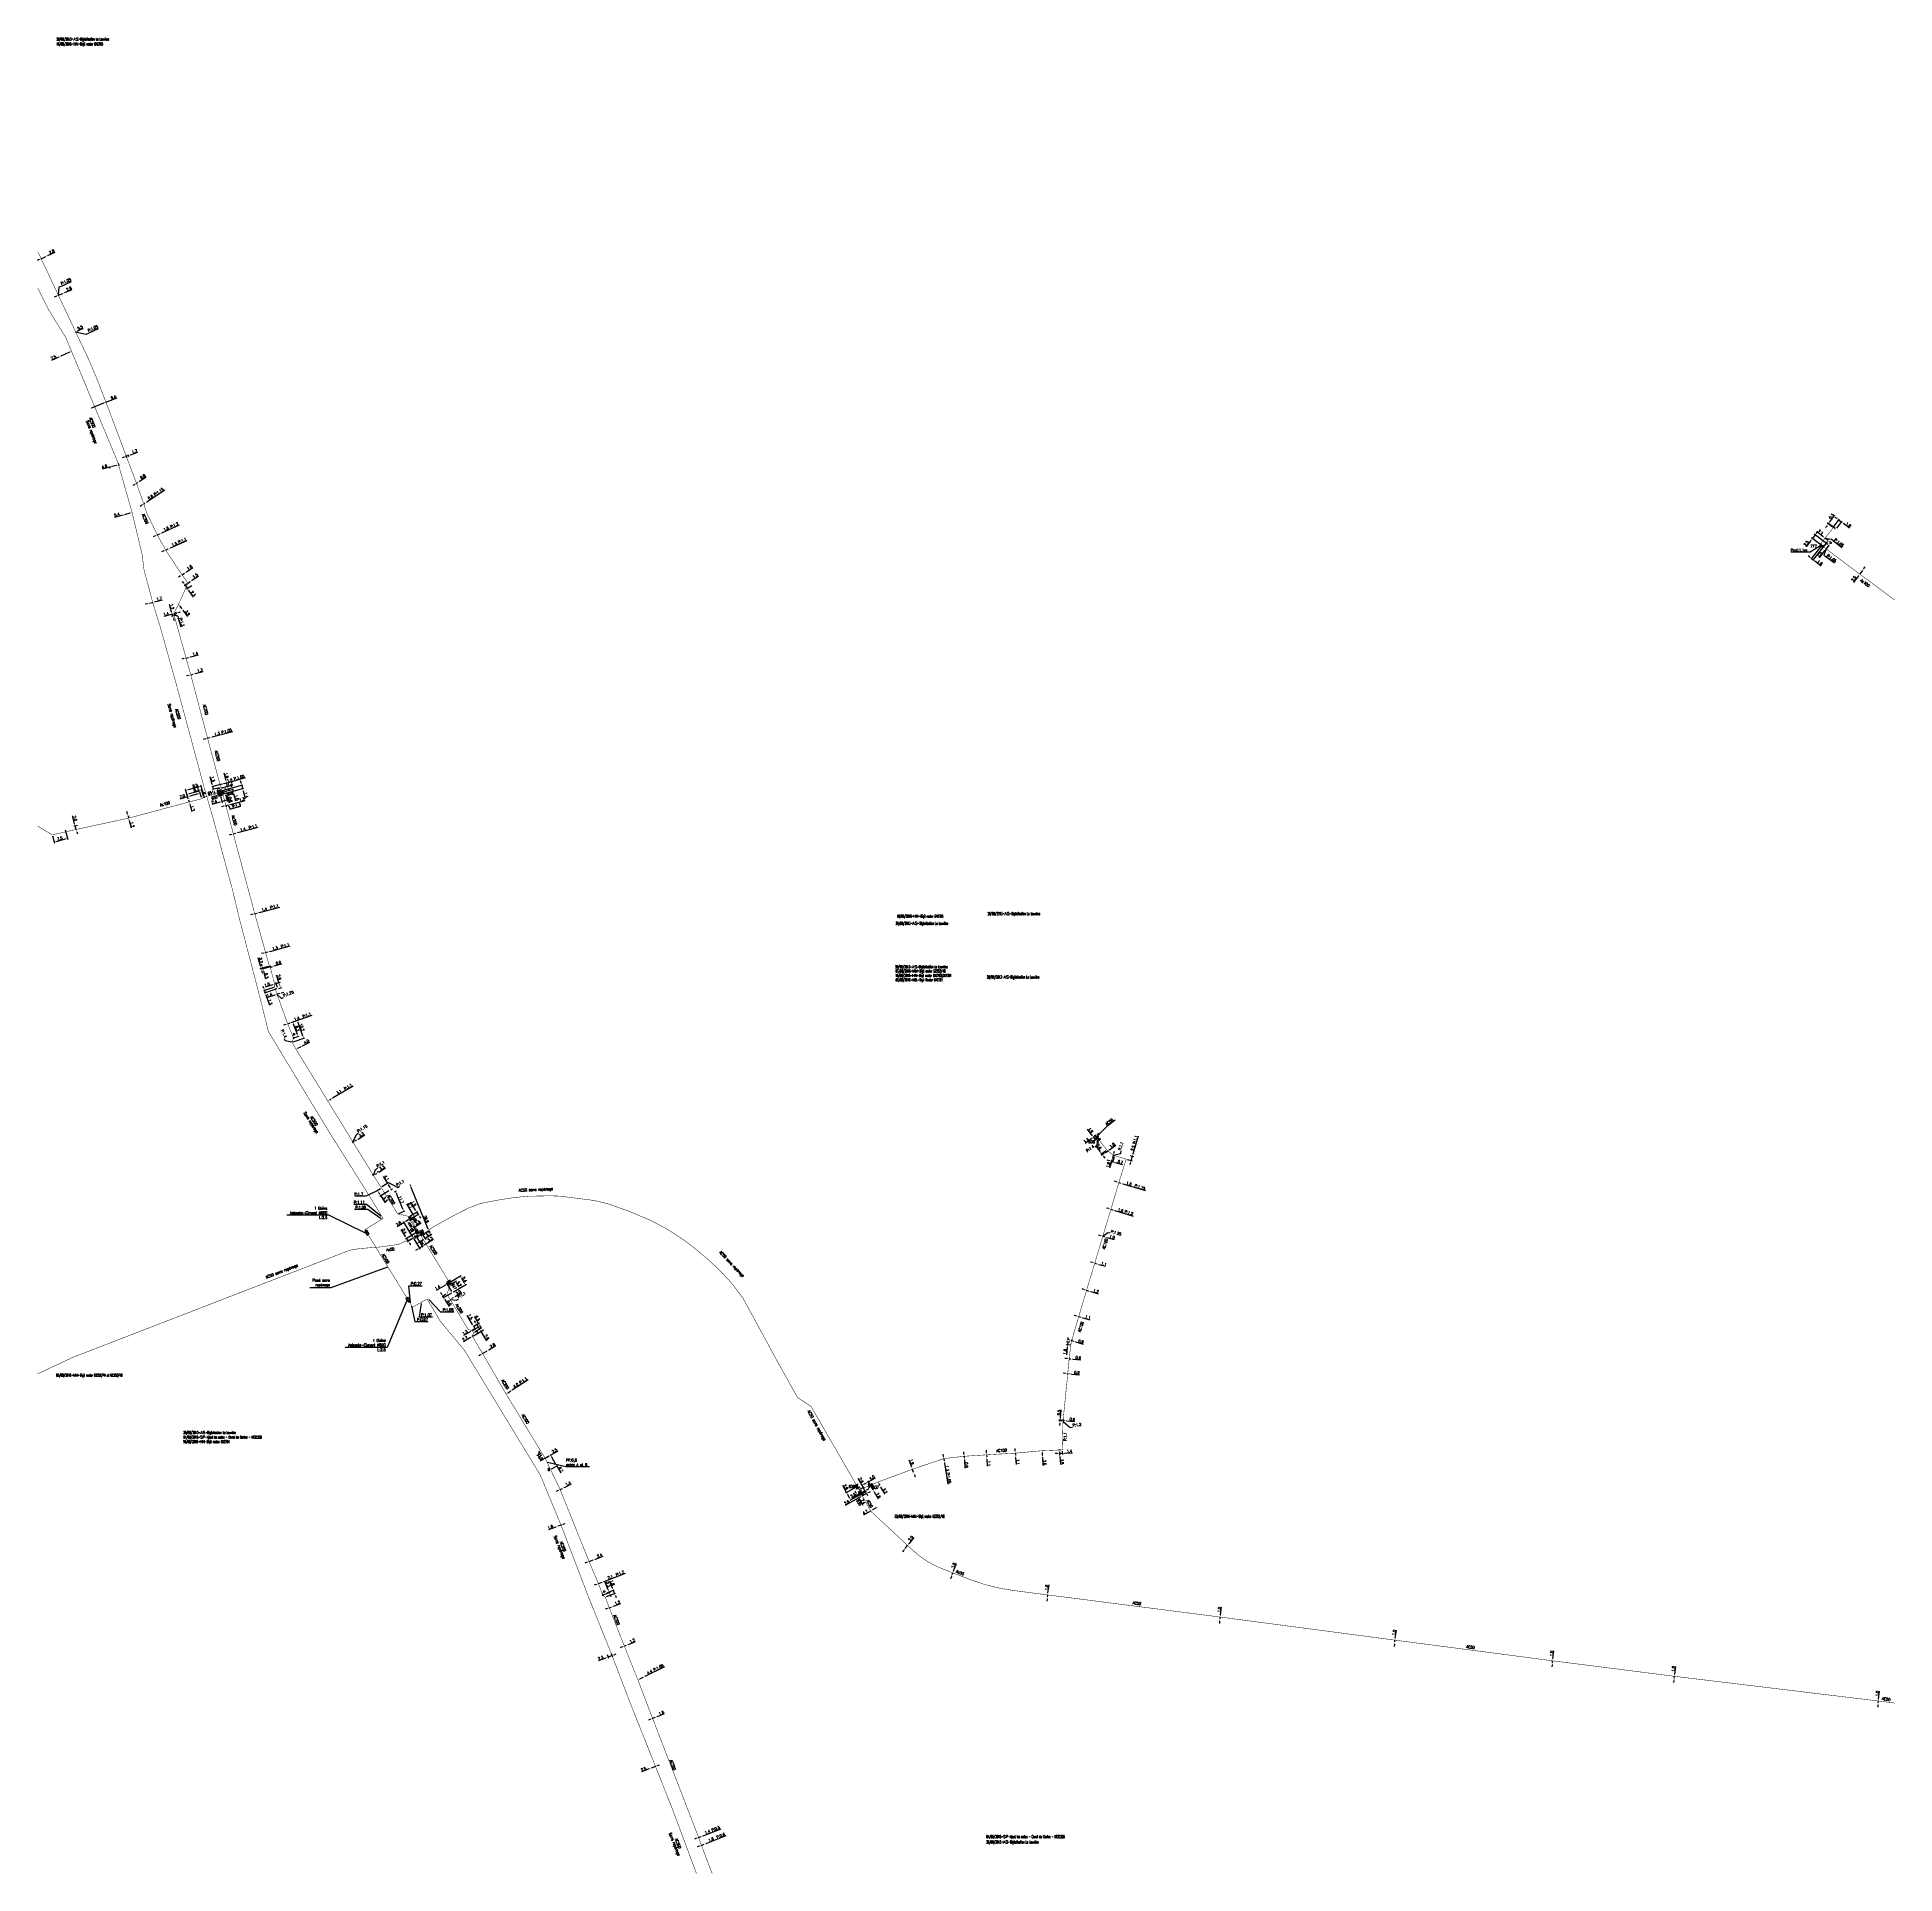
# Model space of a CAD drawing. Header units: millimetres. Extents: x 134000 to 135000, y 130000 to 130989.
import ezdxf
from ezdxf.enums import TextEntityAlignment as Align

# ---------------------------------------------------------------- set-up
doc = ezdxf.new("R2010")
doc.units = ezdxf.units.MM
doc.header["$PDMODE"] = 34
doc.layers.get('0').update_dxf_attribs({"linetype": 'CONTINUOUS'})
doc.layers.get('Defpoints').update_dxf_attribs({"linetype": 'CONTINUOUS'})
for name, color, linetype in [('G_120', 4, 'CONTINUOUS'), ('G_300', 7, 'CONTINUOUS'), ('G_400', 7, 'CONTINUOUS'), ('G_910', 7, 'CONTINUOUS')]:
    doc.layers.add(name, color=color, linetype=linetype)
doc.styles.add('G_ROMANS', font='ROMANS.SHX', dxfattribs={"width": 0.75})
doc.styles.get("Standard").update_dxf_attribs({"font": 'romans.shx', "width": 0.85})
doc.linetypes.add('G_CROSS_COUNTRY', pattern='A,8,-7.08,["CROSS COUNTRY",Standard,S=1,R=0,X=-6.34,Y=-0.5],-7.08', length=22.16)
doc.linetypes.add('G_typB_AP', pattern='A,5,-0.3,["o",Standard,S=1.5,R=0,X=0,Y=-0.5],-1.65', length=6.95)
doc.dimstyles.get("Standard").update_dxf_attribs({"dimtxt": 1.5, "dimasz": 1.2, "dimexe": 0.625, "dimexo": 0.625, "dimgap": 0.25, "dimtad": 1, "dimdec": 1, "dimzin": 0, "dimdsep": 46, "dimtxsty": 'Standard', "dimcen": -0.5, "dimadec": 0, "dimazin": 0, "dimtfac": 1, "dimtdec": 1, "dimtmove": 0, "dimatfit": 3, "dimfxl": 0, "dimtolj": 1, "dimtzin": 0, "dimarcsym": 0})

# ---------------------------------------------------------------- blocks, each defined once
blk = doc.blocks.new('*D3')
at = {"layer": 'Defpoints', "color": 0, "linetype": 'Continuous', "transparency": 16777216}
for p in [(134452.4, 130210.9), (134453.9, 130208.2), (134453.9, 130208.2)]:
    blk.add_point(p, dxfattribs=at)
at = {"layer": 'G_120', "color": 0, "linetype": 'Continuous', "lineweight": -2, "transparency": 16777216}
for p, q in [((134451.9, 130210.6), (134451.9, 130210.6)), ((134453, 130209.9), (134453.4, 130209.2)), ((134453.4, 130207.8), (134453.4, 130207.8)), ((134453.9, 130208.2), (134456.1, 130204.3))]:
    blk.add_line(p, q, dxfattribs=at)
at = {"layer": 'G_120', "color": 0, "linetype": 'Continuous', "transparency": 16777216}
for points in [[(134453.2, 130210), (134452.8, 130209.8), (134452.4, 130210.9)], [(134453.5, 130209.3), (134453.2, 130209.1), (134453.9, 130208.2)]]:
    blk.add_solid(points, dxfattribs=at)
at = {"layer": 'G_120', "color": 0, "linetype": 'Continuous', "transparency": 16777216, "insert": (134456.2, 130206.2), "char_height": 1.5, "attachment_point": 5, "rotation": 299.034}
blk.add_mtext('\\A1;3.2', dxfattribs=at)
blk = doc.blocks.new('*D4')
at = {"layer": 'Defpoints', "color": 0, "linetype": 'Continuous', "transparency": 16777216}
for p in [(134443.9, 130209.1), (134446.3, 130204.7), (134448.5, 130209.1)]:
    blk.add_point(p, dxfattribs=at)
at = {"layer": 'G_300', "color": 0, "linetype": 'Continuous', "lineweight": -2, "transparency": 16777216}
for p, q in [((134448.2, 130209.6), (134447, 130211.6)), ((134447.4, 130211.1), (134451.2, 130213.2)), ((134446, 130205.2), (134443.6, 130209.7)), ((134444.9, 130209.7), (134446.3, 130210.5))]:
    blk.add_line(p, q, dxfattribs=at)
at = {"layer": 'G_300', "color": 0, "linetype": 'Continuous', "transparency": 16777216}
for points in [[(134446.2, 130210.7), (134446.4, 130210.3), (134447.4, 130211.1)], [(134444.8, 130209.9), (134445, 130209.6), (134443.9, 130209.1)]]:
    blk.add_solid(points, dxfattribs=at)
at = {"layer": 'G_300', "color": 0, "linetype": 'Continuous', "transparency": 16777216, "insert": (134449.3, 130213.3), "char_height": 1.5, "attachment_point": 5, "rotation": 29.1498}
blk.add_mtext('\\A1;4.0', dxfattribs=at)
blk = doc.blocks.new('*D5')
at = {"layer": 'Defpoints', "color": 0, "linetype": 'Continuous', "transparency": 16777216}
for p in [(134471.1, 130217.7), (134471.7, 130216), (134471.7, 130216)]:
    blk.add_point(p, dxfattribs=at)
at = {"layer": 'G_120', "color": 0, "linetype": 'Continuous', "lineweight": -2, "transparency": 16777216}
for p, q in [((134470.7, 130218.9), (134469.2, 130222.7)), ((134471.7, 130216), (134471.1, 130217.7)), ((134472.2, 130214.8), (134472.6, 130213.7))]:
    blk.add_line(p, q, dxfattribs=at)
at = {"layer": 'G_120', "color": 0, "linetype": 'Continuous', "transparency": 16777216}
for points in [[(134470.8, 130218.9), (134470.5, 130218.8), (134471.1, 130217.7)], [(134472.3, 130214.9), (134472, 130214.8), (134471.7, 130216)]]:
    blk.add_solid(points, dxfattribs=at)
at = {"layer": 'G_120', "color": 0, "linetype": 'Continuous', "transparency": 16777216, "insert": (134470.7, 130221.7), "char_height": 1.5, "attachment_point": 5, "rotation": 290.4394}
blk.add_mtext('\\A1;1.9', dxfattribs=at)
blk = doc.blocks.new('*D6')
at = {"layer": 'Defpoints', "color": 0, "linetype": 'Continuous', "transparency": 16777216}
for p in [(134488, 130223.5), (134488.2, 130222.3), (134488.2, 130222.3)]:
    blk.add_point(p, dxfattribs=at)
at = {"layer": 'G_120', "color": 0, "linetype": 'Continuous', "lineweight": -2, "transparency": 16777216}
for p, q in [((134487.8, 130224.7), (134487.6, 130225.9)), ((134488, 130223.5), (134488.2, 130222.3)), ((134488.4, 130221.1), (134490.1, 130209.7))]:
    blk.add_line(p, q, dxfattribs=at)
at = {"layer": 'G_120', "color": 0, "linetype": 'Continuous', "transparency": 16777216}
for points in [[(134488, 130224.8), (134487.6, 130224.7), (134488, 130223.5)], [(134488.6, 130221.2), (134488.2, 130221.1), (134488.2, 130222.3)]]:
    blk.add_solid(points, dxfattribs=at)
at = {"layer": 'G_120', "color": 0, "linetype": 'Continuous', "transparency": 16777216, "insert": (134490.3, 130215), "char_height": 1.5, "attachment_point": 5, "rotation": 278.9047}
blk.add_mtext('\\A1;1.3 P:1.05', dxfattribs=at)
blk = doc.blocks.new('*D7')
at = {"layer": 'Defpoints', "color": 0, "linetype": 'Continuous', "transparency": 16777216}
for p in [(134498.9, 130224.8), (134498.9, 130224), (134498.9, 130224)]:
    blk.add_point(p, dxfattribs=at)
at = {"layer": 'G_120', "color": 0, "linetype": 'Continuous', "lineweight": -2, "transparency": 16777216}
for p, q in [((134498.8, 130226), (134498.8, 130227.2)), ((134498.9, 130224.8), (134498.9, 130224)), ((134499, 130222.8), (134499.2, 130218.4))]:
    blk.add_line(p, q, dxfattribs=at)
at = {"layer": 'G_120', "color": 0, "linetype": 'Continuous', "transparency": 16777216}
for points in [[(134499, 130226), (134498.6, 130226), (134498.9, 130224.8)], [(134499.2, 130222.8), (134498.8, 130222.8), (134498.9, 130224)]]:
    blk.add_solid(points, dxfattribs=at)
at = {"layer": 'G_120', "color": 0, "linetype": 'Continuous', "transparency": 16777216, "insert": (134500.1, 130220.1), "char_height": 1.5, "attachment_point": 5, "rotation": 272.5849}
blk.add_mtext('\\A1;0.8', dxfattribs=at)
blk = doc.blocks.new('*D8')
at = {"layer": 'Defpoints', "color": 0, "linetype": 'Continuous', "transparency": 16777216}
for p in [(134511, 130225.6), (134511.1, 130224.5), (134511.1, 130224.5)]:
    blk.add_point(p, dxfattribs=at)
at = {"layer": 'G_120', "color": 0, "linetype": 'Continuous', "lineweight": -2, "transparency": 16777216}
for p, q in [((134511, 130226.8), (134511, 130228)), ((134511, 130225.6), (134511.1, 130224.5)), ((134511.1, 130223.3), (134511.3, 130219.5))]:
    blk.add_line(p, q, dxfattribs=at)
at = {"layer": 'G_120', "color": 0, "linetype": 'Continuous', "transparency": 16777216}
for points in [[(134511.2, 130226.8), (134510.8, 130226.8), (134511, 130225.6)], [(134511.3, 130223.3), (134510.9, 130223.3), (134511.1, 130224.5)]]:
    blk.add_solid(points, dxfattribs=at)
at = {"layer": 'G_120', "color": 0, "linetype": 'Continuous', "transparency": 16777216, "insert": (134512.2, 130220.9), "char_height": 1.5, "attachment_point": 5, "rotation": 272.3039}
blk.add_mtext('\\A1;1.1', dxfattribs=at)
blk = doc.blocks.new('*D9')
at = {"layer": 'Defpoints', "color": 0, "linetype": 'Continuous', "transparency": 16777216}
for p in [(134526.4, 130226.5), (134526.5, 130225.4), (134526.5, 130225.4)]:
    blk.add_point(p, dxfattribs=at)
at = {"layer": 'G_120', "color": 0, "linetype": 'Continuous', "lineweight": -2, "transparency": 16777216}
for p, q in [((134526.3, 130227.7), (134526.3, 130228.9)), ((134526.4, 130226.5), (134526.5, 130225.4)), ((134526.6, 130224.2), (134526.9, 130220.4)), ((134527.1, 130226.5), (134527.1, 130226.5)), ((134527.1, 130225.4), (134527.1, 130225.4))]:
    blk.add_line(p, q, dxfattribs=at)
at = {"layer": 'G_120', "color": 0, "linetype": 'Continuous', "transparency": 16777216}
for points in [[(134526.5, 130227.7), (134526.1, 130227.6), (134526.4, 130226.5)], [(134526.8, 130224.2), (134526.4, 130224.2), (134526.5, 130225.4)]]:
    blk.add_solid(points, dxfattribs=at)
at = {"layer": 'G_120', "color": 0, "linetype": 'Continuous', "transparency": 16777216, "insert": (134527.8, 130221.7), "char_height": 1.5, "attachment_point": 5, "rotation": 274.2379}
blk.add_mtext('\\A1;1.1', dxfattribs=at)
blk = doc.blocks.new('*D10')
at = {"layer": 'Defpoints', "color": 0, "linetype": 'Continuous', "transparency": 16777216}
for p in [(134540.9, 130227.8), (134541.1, 130224.2), (134541.1, 130224.2)]:
    blk.add_point(p, dxfattribs=at)
at = {"layer": 'G_120', "color": 0, "linetype": 'Continuous', "lineweight": -2, "transparency": 16777216}
for p, q in [((134540.3, 130227.8), (134540.3, 130227.8)), ((134540.5, 130224.2), (134540.5, 130224.2)), ((134541, 130226.6), (134541, 130225.4)), ((134541.1, 130224.2), (134541.3, 130219.8))]:
    blk.add_line(p, q, dxfattribs=at)
at = {"layer": 'G_120', "color": 0, "linetype": 'Continuous', "transparency": 16777216}
for points in [[(134541.2, 130226.6), (134540.8, 130226.6), (134540.9, 130227.8)], [(134541.2, 130225.4), (134540.8, 130225.4), (134541.1, 130224.2)]]:
    blk.add_solid(points, dxfattribs=at)
at = {"layer": 'G_120', "color": 0, "linetype": 'Continuous', "transparency": 16777216, "insert": (134542.2, 130221.5), "char_height": 1.5, "attachment_point": 5, "rotation": 272.9233}
blk.add_mtext('\\A1;3.6', dxfattribs=at)
blk = doc.blocks.new('*D11')
at = {"layer": 'Defpoints', "color": 0, "linetype": 'Continuous', "transparency": 16777216}
for p in [(134550.5, 130224.7), (134550.5, 130224.7), (134551.7, 130228.2)]:
    blk.add_point(p, dxfattribs=at)
at = {"layer": 'G_120', "color": 0, "linetype": 'Continuous', "lineweight": -2, "transparency": 16777216}
for p, q in [((134551.1, 130228.2), (134549.7, 130228.1)), ((134550.4, 130227), (134550.4, 130225.9)), ((134550.5, 130224.7), (134550.7, 130220.3)), ((134551.1, 130224.7), (134551.1, 130224.7))]:
    blk.add_line(p, q, dxfattribs=at)
at = {"layer": 'G_120', "color": 0, "linetype": 'Continuous', "transparency": 16777216}
for points in [[(134550.6, 130227), (134550.2, 130227), (134550.3, 130228.2)], [(134550.6, 130225.9), (134550.2, 130225.9), (134550.5, 130224.7)]]:
    blk.add_solid(points, dxfattribs=at)
at = {"layer": 'G_120', "color": 0, "linetype": 'Continuous', "transparency": 16777216, "insert": (134551.6, 130221.9), "char_height": 1.5, "attachment_point": 5, "rotation": 272.9351}
blk.add_mtext('\\A1;3.5', dxfattribs=at)
blk = doc.blocks.new('*D12')
at = {"layer": 'Defpoints', "color": 0, "linetype": 'Continuous', "transparency": 16777216}
for p in [(134550.4, 130226.3), (134550.5, 130224.7), (134551.7, 130228.2)]:
    blk.add_point(p, dxfattribs=at)
at = {"layer": 'G_120', "color": 0, "linetype": 'Continuous', "lineweight": -2, "transparency": 16777216}
for p, q in [((134549.2, 130226.2), (134548, 130226.2)), ((134550.4, 130225.3), (134550.4, 130226.9)), ((134550.4, 130226.3), (134551.8, 130226.4)), ((134551.7, 130227.6), (134551.8, 130225.7)), ((134553, 130226.4), (134557.2, 130226.7))]:
    blk.add_line(p, q, dxfattribs=at)
at = {"layer": 'G_120', "color": 0, "linetype": 'Continuous', "transparency": 16777216}
for points in [[(134549.2, 130226.4), (134549.2, 130226), (134550.4, 130226.3)], [(134553, 130226.6), (134553, 130226.2), (134551.8, 130226.4)]]:
    blk.add_solid(points, dxfattribs=at)
at = {"layer": 'G_120', "color": 0, "linetype": 'Continuous', "transparency": 16777216, "insert": (134555.6, 130227.6), "char_height": 1.5, "attachment_point": 5, "rotation": 2.9233}
blk.add_mtext('\\A1;1.4', dxfattribs=at)
blk = doc.blocks.new('*D13')
at = {"layer": 'Defpoints', "color": 0, "linetype": 'Continuous', "transparency": 16777216}
for p in [(134552.1, 130243.6), (134553, 130244), (134553, 130244)]:
    blk.add_point(p, dxfattribs=at)
at = {"layer": 'G_120', "color": 0, "linetype": 'Continuous', "lineweight": -2, "transparency": 16777216}
for p, q in [((134551, 130244.2), (134549.8, 130244.3)), ((134552.2, 130244.2), (134552.3, 130244.7)), ((134552.2, 130244.1), (134553, 130244)), ((134553.1, 130244.6), (134553.1, 130244.6)), ((134554.2, 130243.9), (134558.5, 130243.5))]:
    blk.add_line(p, q, dxfattribs=at)
at = {"layer": 'G_120', "color": 0, "linetype": 'Continuous', "transparency": 16777216}
for points in [[(134551, 130244.4), (134551, 130244), (134552.2, 130244.1)], [(134554.3, 130244.1), (134554.2, 130243.7), (134553, 130244)]]:
    blk.add_solid(points, dxfattribs=at)
at = {"layer": 'G_120', "color": 0, "linetype": 'Continuous', "transparency": 16777216, "insert": (134557.1, 130244.6), "char_height": 1.5, "attachment_point": 5, "rotation": 354.3294}
blk.add_mtext('\\A1;0.9', dxfattribs=at)
blk = doc.blocks.new('*D14')
at = {"layer": 'Defpoints', "color": 0, "linetype": 'Continuous', "transparency": 16777216}
for p in [(134550.6, 130244.3), (134552.1, 130243.6), (134553, 130244)]:
    blk.add_point(p, dxfattribs=at)
at = {"layer": 'G_120', "color": 0, "linetype": 'Continuous', "lineweight": -2, "transparency": 16777216}
for p, q in [((134551.5, 130243.7), (134549.9, 130243.8)), ((134552.4, 130244.1), (134550, 130244.3)), ((134550.4, 130242.6), (134550.3, 130241.4)), ((134550.5, 130243.8), (134550.6, 130244.3)), ((134550.7, 130245.4), (134551.1, 130249.8))]:
    blk.add_line(p, q, dxfattribs=at)
at = {"layer": 'G_120', "color": 0, "linetype": 'Continuous', "transparency": 16777216}
for points in [[(134550.2, 130242.6), (134550.6, 130242.5), (134550.5, 130243.8)], [(134550.5, 130245.5), (134550.9, 130245.4), (134550.6, 130244.3)]]:
    blk.add_solid(points, dxfattribs=at)
at = {"layer": 'G_120', "color": 0, "linetype": 'Continuous', "transparency": 16777216, "insert": (134550, 130248.3), "char_height": 1.5, "attachment_point": 5, "rotation": 84.3294}
blk.add_mtext('\\A1;0.5', dxfattribs=at)
blk = doc.blocks.new('*D15')
at = {"layer": 'Defpoints', "color": 0, "linetype": 'Continuous', "transparency": 16777216}
for p in [(134554.6, 130269.3), (134554.6, 130269.3), (134555.5, 130269.2)]:
    blk.add_point(p, dxfattribs=at)
at = {"layer": 'G_120', "color": 0, "linetype": 'Continuous', "lineweight": -2, "transparency": 16777216}
for p, q in [((134553.4, 130269.4), (134552.2, 130269.5)), ((134554.6, 130269.3), (134555.5, 130269.2)), ((134556.7, 130269.1), (134561, 130268.7))]:
    blk.add_line(p, q, dxfattribs=at)
at = {"layer": 'G_120', "color": 0, "linetype": 'Continuous', "transparency": 16777216}
for points in [[(134553.5, 130269.6), (134553.4, 130269.2), (134554.6, 130269.3)], [(134556.7, 130269.3), (134556.7, 130268.9), (134555.5, 130269.2)]]:
    blk.add_solid(points, dxfattribs=at)
at = {"layer": 'G_120', "color": 0, "linetype": 'Continuous', "transparency": 16777216, "insert": (134559.6, 130269.8), "char_height": 1.5, "attachment_point": 5, "rotation": 354.5338}
blk.add_mtext('\\A1;0.9', dxfattribs=at)
blk = doc.blocks.new('*D16')
at = {"layer": 'Defpoints', "color": 0, "linetype": 'Continuous', "transparency": 16777216}
for p in [(134555.5, 130277.3), (134556.3, 130277.2), (134556.3, 130277.2)]:
    blk.add_point(p, dxfattribs=at)
at = {"layer": 'G_120', "color": 0, "linetype": 'Continuous', "lineweight": -2, "transparency": 16777216}
for p, q in [((134554.3, 130277.4), (134553.1, 130277.5)), ((134555.5, 130277.3), (134556.3, 130277.2)), ((134557.5, 130277.1), (134561.8, 130276.7))]:
    blk.add_line(p, q, dxfattribs=at)
at = {"layer": 'G_120', "color": 0, "linetype": 'Continuous', "transparency": 16777216}
for points in [[(134554.3, 130277.6), (134554.2, 130277.2), (134555.5, 130277.3)], [(134557.5, 130277.3), (134557.5, 130276.9), (134556.3, 130277.2)]]:
    blk.add_solid(points, dxfattribs=at)
at = {"layer": 'G_120', "color": 0, "linetype": 'Continuous', "transparency": 16777216, "insert": (134560.3, 130277.8), "char_height": 1.5, "attachment_point": 5, "rotation": 354.5412}
blk.add_mtext('\\A1;0.9', dxfattribs=at)
blk = doc.blocks.new('*D17')
at = {"layer": 'Defpoints', "color": 0, "linetype": 'Continuous', "transparency": 16777216}
for p in [(134556.5, 130286.3), (134557.7, 130286.8), (134557.7, 130286.8)]:
    blk.add_point(p, dxfattribs=at)
at = {"layer": 'G_120', "color": 0, "linetype": 'Continuous', "lineweight": -2, "transparency": 16777216}
for p, q in [((134555.7, 130287.5), (134554.5, 130287.8)), ((134556.7, 130286.9), (134557, 130287.7)), ((134556.8, 130287.1), (134557.7, 130286.8)), ((134558.9, 130286.5), (134563, 130285.2))]:
    blk.add_line(p, q, dxfattribs=at)
at = {"layer": 'G_120', "color": 0, "linetype": 'Continuous', "transparency": 16777216}
for points in [[(134555.7, 130287.6), (134555.6, 130287.3), (134556.8, 130287.1)], [(134558.9, 130286.7), (134558.8, 130286.3), (134557.7, 130286.8)]]:
    blk.add_solid(points, dxfattribs=at)
at = {"layer": 'G_120', "color": 0, "linetype": 'Continuous', "transparency": 16777216, "insert": (134561.8, 130286.6), "char_height": 1.5, "attachment_point": 5, "rotation": 342.9932}
blk.add_mtext('\\A1;0.9', dxfattribs=at)
blk = doc.blocks.new('*D18')
at = {"layer": 'Defpoints', "color": 0, "linetype": 'Continuous', "transparency": 16777216}
for p in [(134554.6, 130284.8), (134556.5, 130286.3), (134557, 130284.6)]:
    blk.add_point(p, dxfattribs=at)
at = {"layer": 'G_120', "color": 0, "linetype": 'Continuous', "lineweight": -2, "transparency": 16777216}
for p, q in [((134556.4, 130284.7), (134553.9, 130284.9)), ((134554.4, 130283.6), (134554, 130279.5)), ((134555.9, 130286.3), (134554.1, 130286.5)), ((134554.7, 130286.4), (134554.6, 130284.8)), ((134554.8, 130287.6), (134554.9, 130288.8))]:
    blk.add_line(p, q, dxfattribs=at)
at = {"layer": 'G_120', "color": 0, "linetype": 'Continuous', "transparency": 16777216}
for points in [[(134554.2, 130283.7), (134554.6, 130283.6), (134554.6, 130284.8)], [(134554.6, 130287.6), (134555, 130287.6), (134554.7, 130286.4)]]:
    blk.add_solid(points, dxfattribs=at)
at = {"layer": 'G_120', "color": 0, "linetype": 'Continuous', "transparency": 16777216, "insert": (134553.2, 130281.1), "char_height": 1.5, "attachment_point": 5, "rotation": 84.5564}
blk.add_mtext('\\A1;1.6', dxfattribs=at)
blk = doc.blocks.new('*D19')
at = {"layer": 'Defpoints', "color": 0, "linetype": 'Continuous', "transparency": 16777216}
for p in [(134560.6, 130300), (134561.6, 130299.7), (134561.6, 130299.7)]:
    blk.add_point(p, dxfattribs=at)
at = {"layer": 'G_120', "color": 0, "linetype": 'Continuous', "lineweight": -2, "transparency": 16777216}
for p, q in [((134559.4, 130300.3), (134558.3, 130300.7)), ((134560.6, 130300), (134561.6, 130299.7)), ((134562.8, 130299.3), (134566.5, 130298.2))]:
    blk.add_line(p, q, dxfattribs=at)
at = {"layer": 'G_120', "color": 0, "linetype": 'Continuous', "transparency": 16777216}
for points in [[(134559.5, 130300.5), (134559.4, 130300.2), (134560.6, 130300)], [(134562.9, 130299.5), (134562.7, 130299.1), (134561.6, 130299.7)]]:
    blk.add_solid(points, dxfattribs=at)
at = {"layer": 'G_120', "color": 0, "linetype": 'Continuous', "transparency": 16777216, "insert": (134565.5, 130299.6), "char_height": 1.5, "attachment_point": 5, "rotation": 343.1848}
blk.add_mtext('\\A1;1.1', dxfattribs=at)
blk = doc.blocks.new('*D20')
at = {"layer": 'Defpoints', "color": 0, "linetype": 'Continuous', "transparency": 16777216}
for p in [(134564.8, 130314.2), (134565.9, 130313.8), (134565.9, 130313.8)]:
    blk.add_point(p, dxfattribs=at)
at = {"layer": 'G_120', "color": 0, "linetype": 'Continuous', "lineweight": -2, "transparency": 16777216}
for p, q in [((134563.7, 130314.5), (134562.5, 130314.9)), ((134564.8, 130314.2), (134565.9, 130313.8)), ((134565, 130314.8), (134565, 130314.8)), ((134566.1, 130314.4), (134566.1, 130314.4)), ((134567.1, 130313.5), (134571.1, 130312.3))]:
    blk.add_line(p, q, dxfattribs=at)
at = {"layer": 'G_120', "color": 0, "linetype": 'Continuous', "transparency": 16777216}
for points in [[(134563.7, 130314.7), (134563.6, 130314.3), (134564.8, 130314.2)], [(134567.1, 130313.7), (134567, 130313.3), (134565.9, 130313.8)]]:
    blk.add_solid(points, dxfattribs=at)
at = {"layer": 'G_120', "color": 0, "linetype": 'Continuous', "transparency": 16777216, "insert": (134569.9, 130313.7), "char_height": 1.5, "attachment_point": 5, "rotation": 343.0914}
blk.add_mtext('\\A1;1.2', dxfattribs=at)
blk = doc.blocks.new('*D21')
at = {"layer": 'Defpoints', "color": 0, "linetype": 'Continuous', "transparency": 16777216}
for p in [(134569.2, 130328.8), (134570.2, 130328.5), (134570.2, 130328.5)]:
    blk.add_point(p, dxfattribs=at)
at = {"layer": 'G_120', "color": 0, "linetype": 'Continuous', "lineweight": -2, "transparency": 16777216}
for p, q in [((134568.1, 130329.1), (134566.9, 130329.4)), ((134569.2, 130328.8), (134570.2, 130328.5)), ((134571.4, 130328.1), (134575.1, 130327.1))]:
    blk.add_line(p, q, dxfattribs=at)
at = {"layer": 'G_120', "color": 0, "linetype": 'Continuous', "transparency": 16777216}
for points in [[(134568.1, 130329.3), (134568, 130328.9), (134569.2, 130328.8)], [(134571.4, 130328.3), (134571.3, 130328), (134570.2, 130328.5)]]:
    blk.add_solid(points, dxfattribs=at)
at = {"layer": 'G_120', "color": 0, "linetype": 'Continuous', "transparency": 16777216, "insert": (134574.1, 130328.4), "char_height": 1.5, "attachment_point": 5, "rotation": 343.8493}
blk.add_mtext('\\A1;1.1', dxfattribs=at)
blk = doc.blocks.new('*D22')
at = {"layer": 'Defpoints', "color": 0, "linetype": 'Continuous', "transparency": 16777216}
for p in [(134582.2, 130372.2), (134583.1, 130371.9), (134583.1, 130371.9)]:
    blk.add_point(p, dxfattribs=at)
at = {"layer": 'G_120', "color": 0, "linetype": 'Continuous', "lineweight": -2, "transparency": 16777216}
for p, q in [((134581.1, 130372.6), (134579.9, 130372.9)), ((134582.2, 130372.2), (134583.1, 130371.9)), ((134584.3, 130371.6), (134596.6, 130367.9))]:
    blk.add_line(p, q, dxfattribs=at)
at = {"layer": 'G_120', "color": 0, "linetype": 'Continuous', "transparency": 16777216}
for points in [[(134581.1, 130372.8), (134581, 130372.4), (134582.2, 130372.2)], [(134584.3, 130371.8), (134584.2, 130371.4), (134583.1, 130371.9)]]:
    blk.add_solid(points, dxfattribs=at)
at = {"layer": 'G_120', "color": 0, "linetype": 'Continuous', "transparency": 16777216, "insert": (134591.3, 130370.5), "char_height": 1.5, "attachment_point": 5, "rotation": 343.1114}
blk.add_mtext('\\A1;1.0  P:1.15', dxfattribs=at)
blk = doc.blocks.new('*D23')
at = {"layer": 'Defpoints', "color": 0, "linetype": 'Continuous', "transparency": 16777216}
for p in [(134577.9, 130357.8), (134578.9, 130357.5), (134578.9, 130357.5)]:
    blk.add_point(p, dxfattribs=at)
at = {"layer": 'G_120', "color": 0, "linetype": 'Continuous', "lineweight": -2, "transparency": 16777216}
for p, q in [((134576.8, 130358.2), (134575.6, 130358.5)), ((134577.9, 130357.8), (134578.9, 130357.5)), ((134580, 130357.2), (134590, 130354.2))]:
    blk.add_line(p, q, dxfattribs=at)
at = {"layer": 'G_120', "color": 0, "linetype": 'Continuous', "transparency": 16777216}
for points in [[(134576.8, 130358.4), (134576.7, 130358), (134577.9, 130357.8)], [(134580.1, 130357.4), (134580, 130357), (134578.9, 130357.5)]]:
    blk.add_solid(points, dxfattribs=at)
at = {"layer": 'G_120', "color": 0, "linetype": 'Continuous', "transparency": 16777216, "insert": (134585.8, 130356.5), "char_height": 1.5, "attachment_point": 5, "rotation": 343.2912}
blk.add_mtext('\\A1;1.0 P:1.2', dxfattribs=at)
blk = doc.blocks.new('*D24')
at = {"layer": 'Defpoints', "color": 0, "linetype": 'Continuous', "transparency": 16777216}
for p in [(134573.6, 130343.3), (134574.5, 130343), (134574.5, 130343)]:
    blk.add_point(p, dxfattribs=at)
at = {"layer": 'G_120', "color": 0, "linetype": 'Continuous', "lineweight": -2, "transparency": 16777216}
for p, q in [((134572.4, 130343.6), (134571.3, 130343.9)), ((134573.6, 130343.3), (134574.5, 130343)), ((134575.7, 130342.7), (134579.7, 130341.6))]:
    blk.add_line(p, q, dxfattribs=at)
at = {"layer": 'G_120', "color": 0, "linetype": 'Continuous', "transparency": 16777216}
for points in [[(134572.5, 130343.8), (134572.4, 130343.4), (134573.6, 130343.3)], [(134575.7, 130342.9), (134575.6, 130342.5), (134574.5, 130343)]]:
    blk.add_solid(points, dxfattribs=at)
at = {"layer": 'G_120', "color": 0, "linetype": 'Continuous', "transparency": 16777216, "insert": (134578.6, 130342.9), "char_height": 1.5, "attachment_point": 5, "rotation": 344.4268}
blk.add_mtext('\\A1;1.0', dxfattribs=at)
blk = doc.blocks.new('*D25')
at = {"layer": 'Defpoints', "color": 0, "linetype": 'Continuous', "transparency": 16777216}
for p in [(134586.1, 130384.8), (134587.7, 130387), (134589.5, 130386.5)]:
    blk.add_point(p, dxfattribs=at)
at = {"layer": 'G_120', "color": 0, "linetype": 'Continuous', "lineweight": -2, "transparency": 16777216}
for p, q in [((134589.9, 130387.6), (134592.8, 130397.4)), ((134586.7, 130384.7), (134589.4, 130383.9)), ((134588.5, 130382.9), (134588.1, 130381.8)), ((134588.3, 130386.8), (134590.1, 130386.3)), ((134588.8, 130384.1), (134589.5, 130386.5))]:
    blk.add_line(p, q, dxfattribs=at)
at = {"layer": 'G_120', "color": 0, "linetype": 'Continuous', "transparency": 16777216}
for points in [[(134588.3, 130383), (134588.7, 130382.9), (134588.8, 130384.1)], [(134589.7, 130387.7), (134590.1, 130387.6), (134589.5, 130386.5)]]:
    blk.add_solid(points, dxfattribs=at)
at = {"layer": 'G_120', "color": 0, "linetype": 'Continuous', "transparency": 16777216, "insert": (134590.5, 130393.4), "char_height": 1.5, "attachment_point": 5, "rotation": 73.5632}
blk.add_mtext('\\A1;2.5 P:1.1', dxfattribs=at)
blk = doc.blocks.new('*D26')
at = {"layer": 'Defpoints', "color": 0, "linetype": 'Continuous', "transparency": 16777216}
for p in [(134578.3, 130383.6), (134578.7, 130385.2), (134579.8, 130386.7)]:
    blk.add_point(p, dxfattribs=at)
at = {"layer": 'G_120', "color": 0, "linetype": 'Continuous', "lineweight": -2, "transparency": 16777216}
for p, q in [((134577.1, 130384), (134576, 130384.3)), ((134578.5, 130384.6), (134578.1, 130383)), ((134578.3, 130383.6), (134578.9, 130383.5)), ((134579.7, 130386.1), (134578.7, 130382.9)), ((134580, 130383.1), (134584.2, 130381.9))]:
    blk.add_line(p, q, dxfattribs=at)
at = {"layer": 'G_120', "color": 0, "linetype": 'Continuous', "transparency": 16777216}
for points in [[(134577.2, 130384.2), (134577, 130383.8), (134578.3, 130383.6)], [(134580.1, 130383.3), (134580, 130382.9), (134578.9, 130383.5)]]:
    blk.add_solid(points, dxfattribs=at)
at = {"layer": 'G_120', "color": 0, "linetype": 'Continuous', "transparency": 16777216, "insert": (134583, 130383.3), "char_height": 1.5, "attachment_point": 5, "rotation": 343.6502}
blk.add_mtext('\\A1;0.7', dxfattribs=at)
blk = doc.blocks.new('*D27')
at = {"layer": 'Defpoints', "color": 0, "linetype": 'Continuous', "transparency": 16777216}
for p in [(134578.7, 130385.2), (134578.7, 130385.2), (134579.2, 130386.9)]:
    blk.add_point(p, dxfattribs=at)
at = {"layer": 'G_120', "color": 0, "linetype": 'Continuous', "lineweight": -2, "transparency": 16777216}
for p, q in [((134578.4, 130384), (134577.2, 130380)), ((134579.2, 130386.9), (134578.7, 130385.2)), ((134579.5, 130388.1), (134579.9, 130389.2))]:
    blk.add_line(p, q, dxfattribs=at)
at = {"layer": 'G_120', "color": 0, "linetype": 'Continuous', "transparency": 16777216}
for points in [[(134578.2, 130384.1), (134578.6, 130384), (134578.7, 130385.2)], [(134579.4, 130388.1), (134579.7, 130388), (134579.2, 130386.9)]]:
    blk.add_solid(points, dxfattribs=at)
at = {"layer": 'G_120', "color": 0, "linetype": 'Continuous', "transparency": 16777216, "insert": (134576.6, 130381.7), "char_height": 1.5, "attachment_point": 5, "rotation": 73.6502}
blk.add_mtext('\\A1;1.8', dxfattribs=at)
blk = doc.blocks.new('*D28')
at = {"layer": 'Defpoints', "color": 0, "linetype": 'Continuous', "transparency": 16777216}
for p in [(134574.7, 130388.2), (134574.7, 130388.2), (134575.8, 130389.7)]:
    blk.add_point(p, dxfattribs=at)
at = {"layer": 'G_120', "color": 0, "linetype": 'Continuous', "lineweight": -2, "transparency": 16777216}
for p, q in [((134577.1, 130389.9), (134580.5, 130392.3)), ((134573.7, 130387.5), (134572.7, 130386.8)), ((134574.7, 130388.2), (134576.1, 130389.2)), ((134576.1, 130389.2), (134576.5, 130388.7))]:
    blk.add_line(p, q, dxfattribs=at)
at = {"layer": 'G_120', "color": 0, "linetype": 'Continuous', "transparency": 16777216}
for points in [[(134573.6, 130387.7), (134573.8, 130387.3), (134574.7, 130388.2)], [(134577, 130390.1), (134577.2, 130389.7), (134576.1, 130389.2)]]:
    blk.add_solid(points, dxfattribs=at)
at = {"layer": 'G_120', "color": 0, "linetype": 'Continuous', "transparency": 16777216, "insert": (134578.7, 130392.3), "char_height": 1.5, "attachment_point": 5, "rotation": 35.4008}
blk.add_mtext('\\A1;1.8', dxfattribs=at)
blk = doc.blocks.new('*D29')
at = {"layer": 'Defpoints', "color": 0, "linetype": 'Continuous', "transparency": 16777216}
for p in [(134573.3, 130387.2), (134574.7, 130388.2), (134575.8, 130389.7)]:
    blk.add_point(p, dxfattribs=at)
at = {"layer": 'G_120', "color": 0, "linetype": 'Continuous', "lineweight": -2, "transparency": 16777216}
for p, q in [((134572.3, 130388.7), (134569.8, 130392.2)), ((134575.3, 130389.3), (134572.5, 130387.3)), ((134574.2, 130387.8), (134572.8, 130386.9)), ((134573.3, 130387.2), (134573, 130387.7)), ((134574, 130386.2), (134574.7, 130385.3))]:
    blk.add_line(p, q, dxfattribs=at)
at = {"layer": 'G_120', "color": 0, "linetype": 'Continuous', "transparency": 16777216}
for points in [[(134572.4, 130388.8), (134572.1, 130388.6), (134573, 130387.7)], [(134574.2, 130386.4), (134573.9, 130386.1), (134573.3, 130387.2)]]:
    blk.add_solid(points, dxfattribs=at)
at = {"layer": 'G_120', "color": 0, "linetype": 'Continuous', "transparency": 16777216, "insert": (134571.5, 130391.5), "char_height": 1.5, "attachment_point": 5, "rotation": 305.4008}
blk.add_mtext('\\A1;0.6', dxfattribs=at)
blk = doc.blocks.new('*D30')
at = {"layer": 'Defpoints', "color": 0, "linetype": 'Continuous', "transparency": 16777216}
for p in [(134568.6, 130396.7), (134568.6, 130396.7), (134570.9, 130396)]:
    blk.add_point(p, dxfattribs=at)
at = {"layer": 'G_300', "color": 0, "linetype": 'Continuous', "lineweight": -2, "transparency": 16777216}
for p, q in [((134567.9, 130397.6), (134565.4, 130400.9)), ((134569.8, 130395.1), (134568.6, 130396.7)), ((134570.4, 130395.6), (134569.3, 130394.8)), ((134570.5, 130394.2), (134571.2, 130393.2))]:
    blk.add_line(p, q, dxfattribs=at)
at = {"layer": 'G_300', "color": 0, "linetype": 'Continuous', "transparency": 16777216}
for points in [[(134568, 130397.7), (134567.7, 130397.5), (134568.6, 130396.7)], [(134570.6, 130394.3), (134570.3, 130394.1), (134569.8, 130395.1)]]:
    blk.add_solid(points, dxfattribs=at)
at = {"layer": 'G_300', "color": 0, "linetype": 'Continuous', "transparency": 16777216, "insert": (134567, 130400.3), "char_height": 1.5, "attachment_point": 5, "rotation": 307.3184}
blk.add_mtext('\\A1;1.9', dxfattribs=at)
blk = doc.blocks.new('*D31')
at = {"layer": 'Defpoints', "color": 0, "linetype": 'Continuous', "transparency": 16777216}
for p in [(134568.6, 130396.7), (134568.6, 130396.6), (134570.9, 130396)]:
    blk.add_point(p, dxfattribs=at)
at = {"layer": 'G_300', "color": 0, "linetype": 'Continuous', "lineweight": -2, "transparency": 16777216}
for p, q in [((134567.6, 130395.9), (134564, 130393.2)), ((134569.7, 130397.5), (134568.6, 130396.6)), ((134569, 130396.2), (134569, 130396.1)), ((134570.5, 130396.5), (134569.3, 130398)), ((134570.7, 130398.2), (134571.6, 130398.9))]:
    blk.add_line(p, q, dxfattribs=at)
at = {"layer": 'G_300', "color": 0, "linetype": 'Continuous', "transparency": 16777216}
for points in [[(134567.5, 130396.1), (134567.8, 130395.8), (134568.6, 130396.6)], [(134570.6, 130398.4), (134570.8, 130398.1), (134569.7, 130397.5)]]:
    blk.add_solid(points, dxfattribs=at)
at = {"layer": 'G_300', "color": 0, "linetype": 'Continuous', "transparency": 16777216, "insert": (134564.6, 130394.9), "char_height": 1.5, "attachment_point": 5, "rotation": 37.049}
blk.add_mtext('\\A1;1.4', dxfattribs=at)
blk = doc.blocks.new('G_300_04')
at = {"linetype": 'Continuous'}
h = blk.add_hatch(color=0, dxfattribs=at)
h.paths.add_polyline_path([(-1, 1), (-1, -1), (0, 0)])
h.paths.add_polyline_path([(1, 1), (0, 0), (1, -1)])
at = {"color": 0, "linetype": 'Continuous', "flags": 128}
blk.add_lwpolyline([(-1, -1), (1, 1), (1, -1), (-1, 1)], close=True, dxfattribs=at)
at = {"color": 0, "linetype": 'Continuous', "width": 0.75}
blk.add_attdef('NUM', text='', height=1.5, dxfattribs=at).set_placement((0, 2.1), align=Align.MIDDLE_CENTER)
at = {"color": 0, "linetype": 'Continuous', "width": 0.75, "flags": 3}
for tag, p in [('DEF_COUP', (0, -7.5)), ('DEF_TYPE', (0, -10)), ('DEF_LEG', (0, -5))]:
    blk.add_attdef(tag, text='', height=1.2, dxfattribs=at).set_placement(p, align=Align.MIDDLE)
blk = doc.blocks.new('*D32')
at = {"layer": 'Defpoints', "color": 0, "linetype": 'Continuous', "transparency": 16777216}
for p in [(134441.3, 130203.9), (134443.2, 130205), (134446.8, 130206.2)]:
    blk.add_point(p, dxfattribs=at)
at = {"layer": 'G_300', "color": 0, "linetype": 'Continuous', "lineweight": -2, "transparency": 16777216}
for p, q in [((134440.8, 130205), (134440.2, 130206)), ((134442.7, 130204.7), (134440.8, 130203.6)), ((134446.2, 130205.9), (134441.1, 130203.1)), ((134441.3, 130203.9), (134441.6, 130203.4)), ((134442.2, 130202.3), (134444.4, 130198.5))]:
    blk.add_line(p, q, dxfattribs=at)
at = {"layer": 'G_300', "color": 0, "linetype": 'Continuous', "transparency": 16777216}
for points in [[(134440.9, 130205.1), (134440.6, 130204.9), (134441.3, 130203.9)], [(134442.4, 130202.4), (134442, 130202.2), (134441.6, 130203.4)]]:
    blk.add_solid(points, dxfattribs=at)
at = {"layer": 'G_300', "color": 0, "linetype": 'Continuous', "transparency": 16777216, "insert": (134444.5, 130200.4), "char_height": 1.5, "attachment_point": 5, "rotation": 299.1498}
blk.add_mtext('\\A1;2.4', dxfattribs=at)
blk = doc.blocks.new('*D33')
at = {"layer": 'Defpoints', "color": 0, "linetype": 'Continuous', "transparency": 16777216}
for p in [(134435.6, 130205.3), (134441.3, 130208.5), (134446.8, 130206.2)]:
    blk.add_point(p, dxfattribs=at)
at = {"layer": 'G_300', "color": 0, "linetype": 'Continuous', "lineweight": -2, "transparency": 16777216}
for p, q in [((134435.6, 130205.3), (134433.5, 130209.1)), ((134440.7, 130208.2), (134435, 130205)), ((134437.2, 130202.3), (134436.2, 130204.2)), ((134446.2, 130205.9), (134437.3, 130201))]:
    blk.add_line(p, q, dxfattribs=at)
at = {"layer": 'G_300', "color": 0, "linetype": 'Continuous', "transparency": 16777216}
for points in [[(134436.3, 130204.3), (134436, 130204.1), (134435.6, 130205.3)], [(134437.4, 130202.4), (134437.1, 130202.2), (134437.8, 130201.3)]]:
    blk.add_solid(points, dxfattribs=at)
at = {"layer": 'G_300', "color": 0, "linetype": 'Continuous', "transparency": 16777216, "insert": (134435.1, 130208.2), "char_height": 1.5, "attachment_point": 5, "rotation": 299.1498}
blk.add_mtext('\\A1;2.8', dxfattribs=at)
blk = doc.blocks.new('*D34')
at = {"layer": 'Defpoints', "color": 0, "linetype": 'Continuous', "transparency": 16777216}
for p in [(134442.2, 130206.7), (134445.5, 130206.2), (134446.5, 130204.3)]:
    blk.add_point(p, dxfattribs=at)
at = {"layer": 'G_300', "color": 0, "linetype": 'Continuous', "lineweight": -2, "transparency": 16777216}
for p, q in [((134442.2, 130204.4), (134438.2, 130202.2)), ((134442.5, 130206.2), (134443.5, 130204.4)), ((134445.5, 130206.2), (134443.2, 130205)), ((134446.2, 130204.9), (134445.2, 130206.8)), ((134446.5, 130206.8), (134447.6, 130207.4))]:
    blk.add_line(p, q, dxfattribs=at)
at = {"layer": 'G_300', "color": 0, "linetype": 'Continuous', "transparency": 16777216}
for points in [[(134442.1, 130204.6), (134442.3, 130204.2), (134443.2, 130205)], [(134446.4, 130207), (134446.6, 130206.6), (134445.5, 130206.2)]]:
    blk.add_solid(points, dxfattribs=at)
at = {"layer": 'G_300', "color": 0, "linetype": 'Continuous', "transparency": 16777216, "insert": (134439.1, 130203.8), "char_height": 1.5, "attachment_point": 5, "rotation": 28.9928}
blk.add_mtext('\\A1;2.6', dxfattribs=at)
blk = doc.blocks.new('*D35')
at = {"layer": 'Defpoints', "color": 0, "linetype": 'Continuous', "transparency": 16777216}
for p in [(134448.5, 130209.1), (134449.8, 130206.7), (134449.8, 130206.7)]:
    blk.add_point(p, dxfattribs=at)
at = {"layer": 'G_300', "color": 0, "linetype": 'Continuous', "lineweight": -2, "transparency": 16777216}
for p, q in [((134447.9, 130210.2), (134447.3, 130211.2)), ((134448.5, 130209.1), (134449.8, 130206.7)), ((134449, 130209.4), (134449, 130209.4)), ((134450.4, 130207), (134450.4, 130207)), ((134450.4, 130205.6), (134452.5, 130201.8))]:
    blk.add_line(p, q, dxfattribs=at)
at = {"layer": 'G_300', "color": 0, "linetype": 'Continuous', "transparency": 16777216}
for points in [[(134448, 130210.2), (134447.7, 130210.1), (134448.5, 130209.1)], [(134450.6, 130205.7), (134450.2, 130205.5), (134449.8, 130206.7)]]:
    blk.add_solid(points, dxfattribs=at)
at = {"layer": 'G_300', "color": 0, "linetype": 'Continuous', "transparency": 16777216, "insert": (134452.6, 130203.7), "char_height": 1.5, "attachment_point": 5, "rotation": 299.1498}
blk.add_mtext('\\A1;2.8', dxfattribs=at)
blk = doc.blocks.new('*D36')
at = {"layer": 'Defpoints', "color": 0, "linetype": 'Continuous', "transparency": 16777216}
for p in [(134442.2, 130206.7), (134445.8, 130205.7), (134446.8, 130206.2)]:
    blk.add_point(p, dxfattribs=at)
at = {"layer": 'G_120', "color": 0, "linetype": 'Continuous', "lineweight": -2, "transparency": 16777216}
for p, q in [((134443.9, 130209), (134441.8, 130212.8)), ((134442.8, 130207), (134445.1, 130208.3)), ((134445.8, 130205.7), (134444.5, 130208)), ((134446.2, 130205.9), (134445.2, 130205.4)), ((134446.4, 130204.6), (134446.9, 130203.6))]:
    blk.add_line(p, q, dxfattribs=at)
at = {"layer": 'G_120', "color": 0, "linetype": 'Continuous', "transparency": 16777216}
for points in [[(134444.1, 130209.1), (134443.8, 130208.9), (134444.5, 130208)], [(134446.5, 130204.7), (134446.2, 130204.6), (134445.8, 130205.7)]]:
    blk.add_solid(points, dxfattribs=at)
at = {"layer": 'G_120', "color": 0, "linetype": 'Continuous', "transparency": 16777216, "insert": (134443.4, 130211.9), "char_height": 1.5, "attachment_point": 5, "rotation": 299.1498}
blk.add_mtext('\\A1;2.6', dxfattribs=at)
blk = doc.blocks.new('*D37')
at = {"layer": 'Defpoints', "color": 0, "linetype": 'Continuous', "transparency": 16777216}
for p in [(134001.8, 130869.8), (134004.3, 130871), (134004.3, 130871)]:
    blk.add_point(p, dxfattribs=at)
at = {"layer": 'G_120', "color": 0, "linetype": 'Continuous', "lineweight": -2, "transparency": 16777216}
for p, q in [((134005.4, 130871.5), (134009.3, 130873.4)), ((134000.7, 130869.3), (133999.7, 130868.8)), ((134001.8, 130869.8), (134004.3, 130871))]:
    blk.add_line(p, q, dxfattribs=at)
at = {"layer": 'G_120', "color": 0, "linetype": 'Continuous', "transparency": 16777216}
for points in [[(134005.3, 130871.7), (134005.5, 130871.3), (134004.3, 130871)], [(134000.7, 130869.5), (134000.8, 130869.1), (134001.8, 130869.8)]]:
    blk.add_solid(points, dxfattribs=at)
at = {"layer": 'G_120', "color": 0, "linetype": 'Continuous', "transparency": 16777216, "insert": (134007.5, 130873.6), "char_height": 1.5, "attachment_point": 5, "rotation": 25.4167}
blk.add_mtext('\\A1;2.8', dxfattribs=at)
blk = doc.blocks.new('*D38')
at = {"layer": 'Defpoints', "color": 0, "linetype": 'Continuous', "transparency": 16777216}
for p in [(134013.5, 130851.1), (134013.5, 130851.1), (134011.1, 130850.1)]:
    blk.add_point(p, dxfattribs=at)
at = {"layer": 'G_120', "color": 0, "linetype": 'Continuous', "lineweight": -2, "transparency": 16777216}
for p, q in [((134011.1, 130850.1), (134013.5, 130851.1)), ((134014.6, 130851.6), (134018.6, 130853.3)), ((134010, 130849.6), (134008.9, 130849.1))]:
    blk.add_line(p, q, dxfattribs=at)
at = {"layer": 'G_120', "color": 0, "linetype": 'Continuous', "transparency": 16777216}
for points in [[(134014.5, 130851.8), (134014.7, 130851.4), (134013.5, 130851.1)], [(134009.9, 130849.8), (134010.1, 130849.4), (134011.1, 130850.1)]]:
    blk.add_solid(points, dxfattribs=at)
at = {"layer": 'G_120', "color": 0, "linetype": 'Continuous', "transparency": 16777216, "insert": (134016.8, 130853.6), "char_height": 1.5, "attachment_point": 5, "rotation": 23.3258}
blk.add_mtext('\\A1;2.6', dxfattribs=at)
blk = doc.blocks.new('*D39')
at = {"layer": 'Defpoints', "color": 0, "linetype": 'Continuous', "transparency": 16777216}
for p in [(134025.3, 130832.7), (134025.3, 130832.7), (134020.3, 130830.5)]:
    blk.add_point(p, dxfattribs=at)
at = {"layer": 'G_120', "color": 0, "linetype": 'Continuous', "lineweight": -2, "transparency": 16777216}
blk.add_line((134021.4, 130831), (134024.2, 130832.2), dxfattribs=at)
at = {"layer": 'G_120', "color": 0, "linetype": 'Continuous', "transparency": 16777216}
for points in [[(134021.4, 130831.2), (134021.5, 130830.8), (134020.3, 130830.5)], [(134024.1, 130832.4), (134024.3, 130832.1), (134025.3, 130832.7)]]:
    blk.add_solid(points, dxfattribs=at)
at = {"layer": 'G_120', "color": 0, "linetype": 'Continuous', "transparency": 16777216, "insert": (134022.8, 130832.7), "char_height": 1.5, "attachment_point": 5, "rotation": 24.4678}
blk.add_mtext('\\A1;5.5', dxfattribs=at)
blk = doc.blocks.new('*D40')
at = {"layer": 'Defpoints', "color": 0, "linetype": 'Continuous', "transparency": 16777216}
for p in [(134036.7, 130792.5), (134028, 130789.1), (134028, 130789.1)]:
    blk.add_point(p, dxfattribs=at)
at = {"layer": 'G_120', "color": 0, "linetype": 'Continuous', "lineweight": -2, "transparency": 16777216}
for p, q in [((134029.1, 130789.5), (134035.6, 130792.1)), ((134036.7, 130792.5), (134042.7, 130794.9))]:
    blk.add_line(p, q, dxfattribs=at)
at = {"layer": 'G_120', "color": 0, "linetype": 'Continuous', "transparency": 16777216}
for points in [[(134035.5, 130792.3), (134035.7, 130791.9), (134036.7, 130792.5)], [(134029.1, 130789.7), (134029.2, 130789.3), (134028, 130789.1)]]:
    blk.add_solid(points, dxfattribs=at)
at = {"layer": 'G_120', "color": 0, "linetype": 'Continuous', "transparency": 16777216, "insert": (134040.8, 130795.2), "char_height": 1.5, "attachment_point": 5, "rotation": 21.4793}
blk.add_mtext('\\A1;9.4', dxfattribs=at)
blk = doc.blocks.new('*D41')
at = {"layer": 'Defpoints', "color": 0, "linetype": 'Continuous', "transparency": 16777216}
for p in [(134047.2, 130764.6), (134048.3, 130764.9), (134048.7, 130763.8)]:
    blk.add_point(p, dxfattribs=at)
at = {"layer": 'G_120', "color": 0, "linetype": 'Continuous', "lineweight": -2, "transparency": 16777216}
for p, q in [((134046.5, 130763), (134045.4, 130762.6)), ((134047.4, 130764), (134047.8, 130762.8)), ((134047.6, 130763.4), (134048.7, 130763.8)), ((134048.5, 130764.4), (134048.9, 130763.2)), ((134049.9, 130764.2), (134053.8, 130765.6))]:
    blk.add_line(p, q, dxfattribs=at)
at = {"layer": 'G_120', "color": 0, "linetype": 'Continuous', "transparency": 16777216}
for points in [[(134046.4, 130763.2), (134046.6, 130762.8), (134047.6, 130763.4)], [(134049.8, 130764.4), (134049.9, 130764), (134048.7, 130763.8)]]:
    blk.add_solid(points, dxfattribs=at)
at = {"layer": 'G_120', "color": 0, "linetype": 'Continuous', "transparency": 16777216, "insert": (134052.1, 130766.1), "char_height": 1.5, "attachment_point": 5, "rotation": 19.3614}
blk.add_mtext('\\A1;1.2', dxfattribs=at)
blk = doc.blocks.new('*D42')
at = {"layer": 'Defpoints', "color": 0, "linetype": 'Continuous', "transparency": 16777216}
for p in [(134053.2, 130748.9), (134053.8, 130749.3), (134053.8, 130749.3)]:
    blk.add_point(p, dxfattribs=at)
at = {"layer": 'G_120', "color": 0, "linetype": 'Continuous', "lineweight": -2, "transparency": 16777216}
for p, q in [((134054.8, 130750), (134058.4, 130752.4)), ((134052.2, 130748.2), (134051.2, 130747.6)), ((134053.2, 130748.9), (134053.8, 130749.3))]:
    blk.add_line(p, q, dxfattribs=at)
at = {"layer": 'G_120', "color": 0, "linetype": 'Continuous', "transparency": 16777216}
for points in [[(134052, 130748.4), (134052.3, 130748.1), (134053.2, 130748.9)], [(134054.7, 130750.2), (134054.9, 130749.8), (134053.8, 130749.3)]]:
    blk.add_solid(points, dxfattribs=at)
at = {"layer": 'G_120', "color": 0, "linetype": 'Continuous', "transparency": 16777216, "insert": (134056.6, 130752.4), "char_height": 1.5, "attachment_point": 5, "rotation": 33.899}
blk.add_mtext('\\A1;0.8', dxfattribs=at)
blk = doc.blocks.new('*D43')
at = {"layer": 'Defpoints', "color": 0, "linetype": 'Continuous', "transparency": 16777216}
for p in [(134057.1, 130737.7), (134057.7, 130738.2), (134057.7, 130738.2)]:
    blk.add_point(p, dxfattribs=at)
at = {"layer": 'G_120', "color": 0, "linetype": 'Continuous', "lineweight": -2, "transparency": 16777216}
for p, q in [((134058.7, 130738.8), (134068.5, 130745.3)), ((134056.1, 130737.1), (134055.1, 130736.4)), ((134056.7, 130738.3), (134056.7, 130738.3)), ((134057.1, 130737.7), (134057.7, 130738.2)), ((134057.3, 130738.7), (134057.3, 130738.7))]:
    blk.add_line(p, q, dxfattribs=at)
at = {"layer": 'G_120', "color": 0, "linetype": 'Continuous', "transparency": 16777216}
for points in [[(134055.9, 130737.3), (134056.2, 130736.9), (134057.1, 130737.7)], [(134058.6, 130739), (134058.8, 130738.7), (134057.7, 130738.2)]]:
    blk.add_solid(points, dxfattribs=at)
at = {"layer": 'G_120', "color": 0, "linetype": 'Continuous', "transparency": 16777216, "insert": (134063.5, 130743.2), "char_height": 1.5, "attachment_point": 5, "rotation": 33.5607}
blk.add_mtext('\\A1;0.8 P:1.15', dxfattribs=at)
blk = doc.blocks.new('*D44')
at = {"layer": 'Defpoints', "color": 0, "linetype": 'Continuous', "transparency": 16777216}
for p in [(134064.3, 130721.1), (134065.8, 130721.7), (134065.8, 130721.7)]:
    blk.add_point(p, dxfattribs=at)
at = {"layer": 'G_120', "color": 0, "linetype": 'Continuous', "lineweight": -2, "transparency": 16777216}
for p, q in [((134064.3, 130721.1), (134065.8, 130721.7)), ((134066, 130721.1), (134066, 130721.1)), ((134066.8, 130722.2), (134076.3, 130726.4)), ((134063.2, 130720.6), (134062.1, 130720.1)), ((134064.6, 130720.5), (134064.6, 130720.5))]:
    blk.add_line(p, q, dxfattribs=at)
at = {"layer": 'G_120', "color": 0, "linetype": 'Continuous', "transparency": 16777216}
for points in [[(134063.2, 130720.8), (134063.3, 130720.4), (134064.3, 130721.1)], [(134066.8, 130722.4), (134066.9, 130722), (134065.8, 130721.7)]]:
    blk.add_solid(points, dxfattribs=at)
at = {"layer": 'G_120', "color": 0, "linetype": 'Continuous', "transparency": 16777216, "insert": (134071.7, 130725.5), "char_height": 1.5, "attachment_point": 5, "rotation": 23.9851}
blk.add_mtext('\\A1;1.6 P:1.2', dxfattribs=at)
blk = doc.blocks.new('*D45')
at = {"layer": 'Defpoints', "color": 0, "linetype": 'Continuous', "transparency": 16777216}
for p in [(134068.9, 130712.9), (134070.3, 130713.5), (134070.3, 130713.5)]:
    blk.add_point(p, dxfattribs=at)
at = {"layer": 'G_120', "color": 0, "linetype": 'Continuous', "lineweight": -2, "transparency": 16777216}
for p, q in [((134067.8, 130712.4), (134066.7, 130711.9)), ((134068.9, 130712.9), (134070.3, 130713.5)), ((134069.2, 130712.3), (134069.2, 130712.3)), ((134070.5, 130712.9), (134070.5, 130712.9)), ((134071.4, 130714), (134080.5, 130718))]:
    blk.add_line(p, q, dxfattribs=at)
at = {"layer": 'G_120', "color": 0, "linetype": 'Continuous', "transparency": 16777216}
for points in [[(134067.7, 130712.6), (134067.9, 130712.2), (134068.9, 130712.9)], [(134071.3, 130714.1), (134071.5, 130713.8), (134070.3, 130713.5)]]:
    blk.add_solid(points, dxfattribs=at)
at = {"layer": 'G_120', "color": 0, "linetype": 'Continuous', "transparency": 16777216, "insert": (134076.1, 130717.2), "char_height": 1.5, "attachment_point": 5, "rotation": 23.9851}
blk.add_mtext('\\A1;1.5 P:1.1', dxfattribs=at)
blk = doc.blocks.new('*D46')
at = {"layer": 'Defpoints', "color": 0, "linetype": 'Continuous', "transparency": 16777216}
for p in [(134077.7, 130699.5), (134079, 130700.4), (134079, 130700.4)]:
    blk.add_point(p, dxfattribs=at)
at = {"layer": 'G_120', "color": 0, "linetype": 'Continuous', "lineweight": -2, "transparency": 16777216}
for p, q in [((134080, 130701.1), (134083.5, 130703.5)), ((134076.7, 130698.9), (134075.7, 130698.2)), ((134077.7, 130699.5), (134079, 130700.4))]:
    blk.add_line(p, q, dxfattribs=at)
at = {"layer": 'G_120', "color": 0, "linetype": 'Continuous', "transparency": 16777216}
for points in [[(134079.9, 130701.3), (134080.1, 130701), (134079, 130700.4)], [(134076.6, 130699), (134076.8, 130698.7), (134077.7, 130699.5)]]:
    blk.add_solid(points, dxfattribs=at)
at = {"layer": 'G_120', "color": 0, "linetype": 'Continuous', "transparency": 16777216, "insert": (134081.7, 130703.5), "char_height": 1.5, "attachment_point": 5, "rotation": 34.2305}
blk.add_mtext('\\A1;1.6', dxfattribs=at)
blk = doc.blocks.new('*D47')
at = {"layer": 'Defpoints', "color": 0, "linetype": 'Continuous', "transparency": 16777216}
for p in [(134080.6, 130692.1), (134080.9, 130695.1), (134083.4, 130694.1)]:
    blk.add_point(p, dxfattribs=at)
at = {"layer": 'G_120', "color": 0, "linetype": 'Continuous', "lineweight": -2, "transparency": 16777216}
for p, q in [((134078.6, 130695), (134077.9, 130695.9)), ((134080.4, 130694.7), (134078.8, 130693.6)), ((134079.3, 130694), (134080.6, 130692.1)), ((134082.9, 130693.7), (134080.1, 130691.8)), ((134081.2, 130691.1), (134083.7, 130687.5))]:
    blk.add_line(p, q, dxfattribs=at)
at = {"layer": 'G_120', "color": 0, "linetype": 'Continuous', "transparency": 16777216}
for points in [[(134078.8, 130695.1), (134078.4, 130694.8), (134079.3, 130694)], [(134081.4, 130691.2), (134081.1, 130691), (134080.6, 130692.1)]]:
    blk.add_solid(points, dxfattribs=at)
at = {"layer": 'G_120', "color": 0, "linetype": 'Continuous', "transparency": 16777216, "insert": (134083.7, 130689.4), "char_height": 1.5, "attachment_point": 5, "rotation": 304.648}
blk.add_mtext('\\A1;2.3', dxfattribs=at)
blk = doc.blocks.new('*D48')
at = {"layer": 'Defpoints', "color": 0, "linetype": 'Continuous', "transparency": 16777216}
for p in [(134080.9, 130695.1), (134082.1, 130695.9), (134082.1, 130695.9)]:
    blk.add_point(p, dxfattribs=at)
at = {"layer": 'G_120', "color": 0, "linetype": 'Continuous', "lineweight": -2, "transparency": 16777216}
for p, q in [((134079.9, 130694.4), (134078.9, 130693.7)), ((134080.9, 130695.1), (134082.1, 130695.9)), ((134083.1, 130696.6), (134086.6, 130699))]:
    blk.add_line(p, q, dxfattribs=at)
at = {"layer": 'G_120', "color": 0, "linetype": 'Continuous', "transparency": 16777216}
for points in [[(134079.8, 130694.6), (134080, 130694.2), (134080.9, 130695.1)], [(134083, 130696.8), (134083.2, 130696.4), (134082.1, 130695.9)]]:
    blk.add_solid(points, dxfattribs=at)
at = {"layer": 'G_120', "color": 0, "linetype": 'Continuous', "transparency": 16777216, "insert": (134084.8, 130699), "char_height": 1.5, "attachment_point": 5, "rotation": 34.648}
blk.add_mtext('\\A1;1.5', dxfattribs=at)
blk = doc.blocks.new('*D49')
at = {"layer": 'Defpoints', "color": 0, "linetype": 'Continuous', "transparency": 16777216}
for p in [(134075.8, 130683.6), (134078.1, 130680.6), (134078.1, 130680.6)]:
    blk.add_point(p, dxfattribs=at)
at = {"layer": 'G_120', "color": 0, "linetype": 'Continuous', "lineweight": -2, "transparency": 16777216}
for p, q in [((134076.5, 130682.7), (134077.4, 130681.5)), ((134078.1, 130680.6), (134080.7, 130677.1))]:
    blk.add_line(p, q, dxfattribs=at)
at = {"layer": 'G_120', "color": 0, "linetype": 'Continuous', "transparency": 16777216}
for points in [[(134076.7, 130682.8), (134076.3, 130682.5), (134075.8, 130683.6)], [(134077.5, 130681.6), (134077.2, 130681.4), (134078.1, 130680.6)]]:
    blk.add_solid(points, dxfattribs=at)
at = {"layer": 'G_120', "color": 0, "linetype": 'Continuous', "transparency": 16777216, "insert": (134080.6, 130679), "char_height": 1.5, "attachment_point": 5, "rotation": 307.2702}
blk.add_mtext('\\A1;3.9', dxfattribs=at)
blk = doc.blocks.new('*D50')
at = {"layer": 'Defpoints', "color": 0, "linetype": 'Continuous', "transparency": 16777216}
for p in [(134073.2, 130678.6), (134074.5, 130678.9), (134074.8, 130677.8)]:
    blk.add_point(p, dxfattribs=at)
at = {"layer": 'G_120', "color": 0, "linetype": 'Continuous', "lineweight": -2, "transparency": 16777216}
for p, q in [((134072, 130678.2), (134067.9, 130677.1)), ((134073, 130679.2), (134073, 130679.2)), ((134074.5, 130678.9), (134073.2, 130678.6)), ((134074.7, 130678.4), (134074.4, 130679.5)), ((134075.7, 130679.3), (134076.8, 130679.6))]:
    blk.add_line(p, q, dxfattribs=at)
at = {"layer": 'G_120', "color": 0, "linetype": 'Continuous', "transparency": 16777216}
for points in [[(134072, 130678.4), (134072.1, 130678), (134073.2, 130678.6)], [(134075.6, 130679.5), (134075.7, 130679.1), (134074.5, 130678.9)]]:
    blk.add_solid(points, dxfattribs=at)
at = {"layer": 'G_120', "color": 0, "linetype": 'Continuous', "transparency": 16777216, "insert": (134069.1, 130678.5), "char_height": 1.5, "attachment_point": 5, "rotation": 15.6455}
blk.add_mtext('\\A1;1.4', dxfattribs=at)
blk = doc.blocks.new('*D51')
at = {"layer": 'Defpoints', "color": 0, "linetype": 'Continuous', "transparency": 16777216}
for p in [(134072.7, 130677.2), (134073.2, 130678.6), (134074.8, 130677.8)]:
    blk.add_point(p, dxfattribs=at)
at = {"layer": 'G_120', "color": 0, "linetype": 'Continuous', "lineweight": -2, "transparency": 16777216}
for p, q in [((134072.1, 130679.5), (134071, 130683.5)), ((134072.6, 130678.4), (134071.8, 130678.2)), ((134074.2, 130677.7), (134072.1, 130677.1)), ((134072.7, 130677.2), (134072.4, 130678.4)), ((134073.1, 130676.1), (134073.4, 130674.9))]:
    blk.add_line(p, q, dxfattribs=at)
at = {"layer": 'G_120', "color": 0, "linetype": 'Continuous', "transparency": 16777216}
for points in [[(134072.3, 130679.6), (134071.9, 130679.5), (134072.4, 130678.4)], [(134073.3, 130676.1), (134072.9, 130676), (134072.7, 130677.2)]]:
    blk.add_solid(points, dxfattribs=at)
at = {"layer": 'G_120', "color": 0, "linetype": 'Continuous', "transparency": 16777216, "insert": (134072.3, 130682.4), "char_height": 1.5, "attachment_point": 5, "rotation": 285.6455}
blk.add_mtext('\\A1;1.2', dxfattribs=at)
blk = doc.blocks.new('*D52')
at = {"layer": 'Defpoints', "color": 0, "linetype": 'Continuous', "transparency": 16777216}
for p in [(134082.4, 130645.7), (134083.6, 130646.1), (134083.6, 130646.1)]:
    blk.add_point(p, dxfattribs=at)
at = {"layer": 'G_120', "color": 0, "linetype": 'Continuous', "lineweight": -2, "transparency": 16777216}
for p, q in [((134081.2, 130645.4), (134080, 130645.1)), ((134082.4, 130645.7), (134083.6, 130646.1)), ((134084.7, 130646.4), (134089, 130647.5))]:
    blk.add_line(p, q, dxfattribs=at)
at = {"layer": 'G_120', "color": 0, "linetype": 'Continuous', "transparency": 16777216}
for points in [[(134081.2, 130645.6), (134081.3, 130645.2), (134082.4, 130645.7)], [(134084.7, 130646.6), (134084.8, 130646.2), (134083.6, 130646.1)]]:
    blk.add_solid(points, dxfattribs=at)
at = {"layer": 'G_120', "color": 0, "linetype": 'Continuous', "transparency": 16777216, "insert": (134087.3, 130648.1), "char_height": 1.5, "attachment_point": 5, "rotation": 15.0104}
blk.add_mtext('\\A1;1.3', dxfattribs=at)
blk = doc.blocks.new('*D53')
at = {"layer": 'Defpoints', "color": 0, "linetype": 'Continuous', "transparency": 16777216}
for p in [(134091.4, 130611.5), (134092.7, 130611.9), (134092.7, 130611.9)]:
    blk.add_point(p, dxfattribs=at)
at = {"layer": 'G_120', "color": 0, "linetype": 'Continuous', "lineweight": -2, "transparency": 16777216}
for p, q in [((134090.3, 130611.2), (134089.1, 130610.9)), ((134091.4, 130611.5), (134092.7, 130611.9)), ((134093.9, 130612.2), (134105.1, 130615.2))]:
    blk.add_line(p, q, dxfattribs=at)
at = {"layer": 'G_120', "color": 0, "linetype": 'Continuous', "transparency": 16777216}
for points in [[(134090.2, 130611.4), (134090.3, 130611), (134091.4, 130611.5)], [(134093.8, 130612.4), (134093.9, 130612), (134092.7, 130611.9)]]:
    blk.add_solid(points, dxfattribs=at)
at = {"layer": 'G_120', "color": 0, "linetype": 'Continuous', "transparency": 16777216, "insert": (134099.8, 130614.8), "char_height": 1.5, "attachment_point": 5, "rotation": 14.9355}
blk.add_mtext('\\A1;1.3 P:1.05', dxfattribs=at)
blk = doc.blocks.new('*D54')
at = {"layer": 'Defpoints', "color": 0, "linetype": 'Continuous', "transparency": 16777216}
for p in [(134098.2, 130586.6), (134099.5, 130586.9), (134099.5, 130586.9)]:
    blk.add_point(p, dxfattribs=at)
at = {"layer": 'G_120', "color": 0, "linetype": 'Continuous', "lineweight": -2, "transparency": 16777216}
for p, q in [((134097, 130586.2), (134095.8, 130585.9)), ((134098.2, 130586.6), (134099.5, 130586.9)), ((134100.7, 130587.2), (134111.9, 130590.3))]:
    blk.add_line(p, q, dxfattribs=at)
at = {"layer": 'G_120', "color": 0, "linetype": 'Continuous', "transparency": 16777216}
for points in [[(134096.9, 130586.4), (134097.1, 130586.1), (134098.2, 130586.6)], [(134100.6, 130587.4), (134100.7, 130587.1), (134099.5, 130586.9)]]:
    blk.add_solid(points, dxfattribs=at)
at = {"layer": 'G_120', "color": 0, "linetype": 'Continuous', "transparency": 16777216, "insert": (134106.6, 130589.9), "char_height": 1.5, "attachment_point": 5, "rotation": 15.3}
blk.add_mtext('\\A1;1.4 P:1.05', dxfattribs=at)
blk = doc.blocks.new('*D55')
at = {"layer": 'Defpoints', "color": 0, "linetype": 'Continuous', "transparency": 16777216}
for p in [(134094.3, 130585.5), (134098.5, 130585.1), (134099.5, 130586.9)]:
    blk.add_point(p, dxfattribs=at)
at = {"layer": 'G_120', "color": 0, "linetype": 'Continuous', "lineweight": -2, "transparency": 16777216}
for p, q in [((134094, 130586.7), (134092.9, 130590.7)), ((134098.9, 130586.8), (134093.7, 130585.4)), ((134097.9, 130584.9), (134094.1, 130583.9)), ((134094.7, 130584.1), (134094.3, 130585.5)), ((134095, 130582.9), (134095.4, 130581.8))]:
    blk.add_line(p, q, dxfattribs=at)
at = {"layer": 'G_120', "color": 0, "linetype": 'Continuous', "transparency": 16777216}
for points in [[(134094.2, 130586.7), (134093.8, 130586.6), (134094.3, 130585.5)], [(134095.2, 130583), (134094.9, 130582.9), (134094.7, 130584.1)]]:
    blk.add_solid(points, dxfattribs=at)
at = {"layer": 'G_120', "color": 0, "linetype": 'Continuous', "transparency": 16777216, "insert": (134094.3, 130589.5), "char_height": 1.5, "attachment_point": 5, "rotation": 285.3}
blk.add_mtext('\\A1;1.5', dxfattribs=at)
blk = doc.blocks.new('*D56')
at = {"layer": 'Defpoints', "color": 0, "linetype": 'Continuous', "transparency": 16777216}
for p in [(134098.9, 130584.8), (134099.5, 130586.9), (134101.7, 130587.5)]:
    blk.add_point(p, dxfattribs=at)
at = {"layer": 'G_120', "color": 0, "linetype": 'Continuous', "lineweight": -2, "transparency": 16777216}
for p, q in [((134101.4, 130588.7), (134100.3, 130592.7)), ((134099.5, 130584.9), (134102.8, 130585.9)), ((134100.1, 130587.1), (134102.3, 130587.7)), ((134102.2, 130585.7), (134101.7, 130587.5)), ((134102.5, 130584.5), (134102.8, 130583.4))]:
    blk.add_line(p, q, dxfattribs=at)
at = {"layer": 'G_120', "color": 0, "linetype": 'Continuous', "transparency": 16777216}
for points in [[(134101.5, 130588.7), (134101.2, 130588.6), (134101.7, 130587.5)], [(134102.7, 130584.6), (134102.3, 130584.5), (134102.2, 130585.7)]]:
    blk.add_solid(points, dxfattribs=at)
at = {"layer": 'G_120', "color": 0, "linetype": 'Continuous', "transparency": 16777216, "insert": (134101.6, 130591.5), "char_height": 1.5, "attachment_point": 5, "rotation": 285.3}
blk.add_mtext('\\A1;1.9', dxfattribs=at)
blk = doc.blocks.new('*D57')
at = {"layer": 'Defpoints', "color": 0, "linetype": 'Continuous', "transparency": 16777216}
for p in [(134098.9, 130584.8), (134100, 130585.1), (134100, 130585.1)]:
    blk.add_point(p, dxfattribs=at)
at = {"layer": 'G_120', "color": 0, "linetype": 'Continuous', "lineweight": -2, "transparency": 16777216}
for p, q in [((134097.7, 130584.5), (134096.5, 130584.1)), ((134098.9, 130584.8), (134100, 130585.1)), ((134101.2, 130585.4), (134105.2, 130586.5))]:
    blk.add_line(p, q, dxfattribs=at)
at = {"layer": 'G_120', "color": 0, "linetype": 'Continuous', "transparency": 16777216}
for points in [[(134097.6, 130584.7), (134097.7, 130584.3), (134098.9, 130584.8)], [(134101.1, 130585.6), (134101.2, 130585.2), (134100, 130585.1)]]:
    blk.add_solid(points, dxfattribs=at)
at = {"layer": 'G_120', "color": 0, "linetype": 'Continuous', "transparency": 16777216, "insert": (134103.5, 130587.1), "char_height": 1.5, "attachment_point": 5, "rotation": 15.3}
blk.add_mtext('\\A1;1.2', dxfattribs=at)
blk = doc.blocks.new('*D58')
at = {"layer": 'Defpoints', "color": 0, "linetype": 'Continuous', "transparency": 16777216}
for p in [(134079.8, 130654.7), (134081.2, 130655.1), (134081.2, 130655.1)]:
    blk.add_point(p, dxfattribs=at)
at = {"layer": 'G_120', "color": 0, "linetype": 'Continuous', "lineweight": -2, "transparency": 16777216}
for p, q in [((134078.7, 130654.4), (134077.5, 130654.1)), ((134079.8, 130654.7), (134081.2, 130655.1)), ((134082.4, 130655.4), (134086.5, 130656.4))]:
    blk.add_line(p, q, dxfattribs=at)
at = {"layer": 'G_120', "color": 0, "linetype": 'Continuous', "transparency": 16777216}
for points in [[(134078.6, 130654.6), (134078.7, 130654.2), (134079.8, 130654.7)], [(134082.3, 130655.6), (134082.4, 130655.2), (134081.2, 130655.1)]]:
    blk.add_solid(points, dxfattribs=at)
at = {"layer": 'G_120', "color": 0, "linetype": 'Continuous', "transparency": 16777216, "insert": (134084.8, 130657), "char_height": 1.5, "attachment_point": 5, "rotation": 14.3416}
blk.add_mtext('\\A1;1.4', dxfattribs=at)
blk = doc.blocks.new('*D59')
at = {"layer": 'Defpoints', "color": 0, "linetype": 'Continuous', "transparency": 16777216}
for p in [(134963.1, 130713.6), (134964.5, 130715.5), (134964.5, 130715.5)]:
    blk.add_point(p, dxfattribs=at)
at = {"layer": 'G_120', "color": 0, "linetype": 'Continuous', "lineweight": -2, "transparency": 16777216}
for p, q in [((134962.3, 130712.6), (134959.4, 130708.7)), ((134964.5, 130715.5), (134963.1, 130713.6)), ((134965.3, 130716.5), (134966, 130717.4))]:
    blk.add_line(p, q, dxfattribs=at)
at = {"layer": 'G_120', "color": 0, "linetype": 'Continuous', "transparency": 16777216}
for points in [[(134962.2, 130712.7), (134962.5, 130712.5), (134963.1, 130713.6)], [(134965.1, 130716.6), (134965.4, 130716.3), (134964.5, 130715.5)]]:
    blk.add_solid(points, dxfattribs=at)
at = {"layer": 'G_120', "color": 0, "linetype": 'Continuous', "transparency": 16777216, "insert": (134959.5, 130710.6), "char_height": 1.5, "attachment_point": 5, "rotation": 52.8294}
blk.add_mtext('\\A1;2.5', dxfattribs=at)
blk = doc.blocks.new('*D60')
at = {"layer": 'Defpoints', "color": 0, "linetype": 'Continuous', "transparency": 16777216}
for p in [(134962.5, 130719.3), (134964.2, 130718), (134964.2, 130718)]:
    blk.add_point(p, dxfattribs=at)
at = {"layer": 'G_120', "color": 0, "linetype": 'Continuous', "lineweight": -2, "transparency": 16777216}
for p, q in [((134961.6, 130720), (134958.4, 130722.5)), ((134962.2, 130718.8), (134962.2, 130718.8)), ((134964.2, 130718), (134962.5, 130719.3)), ((134965.1, 130717.3), (134966.1, 130716.6))]:
    blk.add_line(p, q, dxfattribs=at)
at = {"layer": 'G_120', "color": 0, "linetype": 'Continuous', "transparency": 16777216}
for points in [[(134961.7, 130720.2), (134961.5, 130719.9), (134962.5, 130719.3)], [(134965.2, 130717.5), (134965, 130717.1), (134964.2, 130718)]]:
    blk.add_solid(points, dxfattribs=at)
at = {"layer": 'G_120', "color": 0, "linetype": 'Continuous', "transparency": 16777216, "insert": (134960.1, 130722.5), "char_height": 1.5, "attachment_point": 5, "rotation": 322.057}
blk.add_mtext('\\A1;2.1', dxfattribs=at)
blk = doc.blocks.new('*D61')
at = {"layer": 'Defpoints', "color": 0, "linetype": 'Continuous', "transparency": 16777216}
for p in [(134960.7, 130715.3), (134964.2, 130718), (134956.1, 130707.7)]:
    blk.add_point(p, dxfattribs=at)
at = {"layer": 'G_300', "color": 0, "linetype": 'Continuous', "lineweight": -2, "transparency": 16777216}
for p, q in [((134960.3, 130714.8), (134954.9, 130707.9)), ((134963.8, 130717.5), (134955.7, 130707.2)), ((134954.3, 130709.1), (134953.4, 130709.8)), ((134955.3, 130708.4), (134956.1, 130707.7)), ((134957.1, 130707), (134960.4, 130704.4))]:
    blk.add_line(p, q, dxfattribs=at)
at = {"layer": 'G_300', "color": 0, "linetype": 'Continuous', "transparency": 16777216}
for points in [[(134954.5, 130709.2), (134954.2, 130708.9), (134955.3, 130708.4)], [(134957.2, 130707.1), (134956.9, 130706.8), (134956.1, 130707.7)]]:
    blk.add_solid(points, dxfattribs=at)
at = {"layer": 'G_300', "color": 0, "linetype": 'Continuous', "transparency": 16777216, "insert": (134959.8, 130706.1), "char_height": 1.5, "attachment_point": 5, "rotation": 322.057}
blk.add_mtext('\\A1;1.6', dxfattribs=at)
blk = doc.blocks.new('*D62')
at = {"layer": 'Defpoints', "color": 0, "linetype": 'Continuous', "transparency": 16777216}
for p in [(134982.7, 130701.9), (134982.7, 130701.9), (134981.2, 130700)]:
    blk.add_point(p, dxfattribs=at)
at = {"layer": 'G_120', "color": 0, "linetype": 'Continuous', "lineweight": -2, "transparency": 16777216}
for p, q in [((134982.7, 130701.9), (134981.2, 130700)), ((134983.4, 130702.9), (134984.1, 130703.8)), ((134980.5, 130699), (134977.8, 130695.5))]:
    blk.add_line(p, q, dxfattribs=at)
at = {"layer": 'G_120', "color": 0, "linetype": 'Continuous', "transparency": 16777216}
for points in [[(134983.2, 130703), (134983.6, 130702.8), (134982.7, 130701.9)], [(134980.3, 130699.1), (134980.6, 130698.9), (134981.2, 130700)]]:
    blk.add_solid(points, dxfattribs=at)
at = {"layer": 'G_120', "color": 0, "linetype": 'Continuous', "transparency": 16777216, "insert": (134978, 130697.4), "char_height": 1.5, "attachment_point": 5, "rotation": 52.9035}
blk.add_mtext('\\A1;2.5', dxfattribs=at)
blk = doc.blocks.new('*D63')
at = {"layer": 'Defpoints', "color": 0, "linetype": 'Continuous', "transparency": 16777216}
for p in [(134967, 130725), (134968.5, 130724.1), (134971.4, 130728)]:
    blk.add_point(p, dxfattribs=at)
at = {"layer": 'G_120', "color": 0, "linetype": 'Continuous', "lineweight": -2, "transparency": 16777216}
for p, q in [((134967.3, 130725.5), (134970.3, 130729.6)), ((134969, 130729.8), (134968, 130730.5)), ((134968.9, 130724.6), (134971.8, 130728.5)), ((134970, 130729.1), (134971.4, 130728)), ((134972.4, 130727.3), (134975.7, 130724.8))]:
    blk.add_line(p, q, dxfattribs=at)
at = {"layer": 'G_120', "color": 0, "linetype": 'Continuous', "transparency": 16777216}
for points in [[(134969.1, 130729.9), (134968.9, 130729.6), (134970, 130729.1)], [(134972.5, 130727.4), (134972.3, 130727.1), (134971.4, 130728)]]:
    blk.add_solid(points, dxfattribs=at)
at = {"layer": 'G_120', "color": 0, "linetype": 'Continuous', "transparency": 16777216, "insert": (134975.1, 130726.5), "char_height": 1.5, "attachment_point": 5, "rotation": 323.6062}
blk.add_mtext('\\A1;1.8', dxfattribs=at)
blk = doc.blocks.new('*D64')
at = {"layer": 'Defpoints', "color": 0, "linetype": 'Continuous', "transparency": 16777216}
for p in [(134964.4, 130727.2), (134967, 130725), (134968.5, 130724.1)]:
    blk.add_point(p, dxfattribs=at)
at = {"layer": 'G_120', "color": 0, "linetype": 'Continuous', "lineweight": -2, "transparency": 16777216}
for p, q in [((134965.2, 130728.1), (134967.8, 130731.6)), ((134963.6, 130726), (134962.8, 130725)), ((134966.5, 130725.3), (134963.8, 130727.3)), ((134968, 130724.5), (134963.9, 130727.5)), ((134964.3, 130727), (134964.4, 130727.2))]:
    blk.add_line(p, q, dxfattribs=at)
at = {"layer": 'G_120', "color": 0, "linetype": 'Continuous', "transparency": 16777216}
for points in [[(134963.4, 130726.1), (134963.7, 130725.9), (134964.3, 130727)], [(134965, 130728.3), (134965.3, 130728), (134964.4, 130727.2)]]:
    blk.add_solid(points, dxfattribs=at)
at = {"layer": 'G_120', "color": 0, "linetype": 'Continuous', "transparency": 16777216, "insert": (134966, 130731), "char_height": 1.5, "attachment_point": 5, "rotation": 53.2149}
blk.add_mtext('\\A1;0.3', dxfattribs=at)
blk = doc.blocks.new('*D65')
at = {"layer": 'Defpoints', "color": 0, "linetype": 'Continuous', "transparency": 16777216}
for p in [(134957.2, 130721.1), (134960.7, 130715.3), (134964.5, 130715.5)]:
    blk.add_point(p, dxfattribs=at)
at = {"layer": 'G_300', "color": 0, "linetype": 'Continuous', "lineweight": -2, "transparency": 16777216}
for p, q in [((134957.2, 130721.1), (134955.7, 130719.1)), ((134964, 130715.9), (134956.7, 130721.5)), ((134957.9, 130722), (134958.6, 130723)), ((134954.9, 130718.1), (134952.3, 130714.6)), ((134960.2, 130715.7), (134955.2, 130719.5))]:
    blk.add_line(p, q, dxfattribs=at)
at = {"layer": 'G_300', "color": 0, "linetype": 'Continuous', "transparency": 16777216}
for points in [[(134957.7, 130722.2), (134958.1, 130721.9), (134957.2, 130721.1)], [(134954.8, 130718.3), (134955.1, 130718), (134955.7, 130719.1)]]:
    blk.add_solid(points, dxfattribs=at)
at = {"layer": 'G_300', "color": 0, "linetype": 'Continuous', "transparency": 16777216, "insert": (134952.4, 130716.5), "char_height": 1.5, "attachment_point": 5, "rotation": 52.8294}
blk.add_mtext('\\A1;2.5', dxfattribs=at)
blk = doc.blocks.new('*D66')
at = {"layer": 'Defpoints', "color": 0, "linetype": 'Continuous', "transparency": 16777216}
for p in [(134202.2, 130342.4), (134203.9, 130343.2), (134205.6, 130337)]:
    blk.add_point(p, dxfattribs=at)
at = {"layer": 'G_300', "color": 0, "linetype": 'Continuous', "lineweight": -2, "transparency": 16777216}
for p, q in [((134202.5, 130341.9), (134205.9, 130336.4)), ((134204.2, 130342.6), (134207.4, 130337.4)), ((134208.1, 130338.6), (134213.2, 130341.7)), ((134204.6, 130336.3), (134203.5, 130335.7)), ((134205.6, 130337), (134207.1, 130337.9))]:
    blk.add_line(p, q, dxfattribs=at)
at = {"layer": 'G_300', "color": 0, "linetype": 'Continuous', "transparency": 16777216}
for points in [[(134204.4, 130336.5), (134204.7, 130336.2), (134205.6, 130337)], [(134208, 130338.7), (134208.2, 130338.4), (134207.1, 130337.9)]]:
    blk.add_solid(points, dxfattribs=at)
at = {"layer": 'G_300', "color": 0, "linetype": 'Continuous', "transparency": 16777216, "insert": (134211.3, 130341.7), "char_height": 1.5, "attachment_point": 5, "rotation": 31.6042}
blk.add_mtext('\\A1;3.3', dxfattribs=at)
blk = doc.blocks.new('*D67')
at = {"layer": 'Defpoints', "color": 0, "linetype": 'Continuous', "transparency": 16777216}
for p in [(134199.8, 130346.4), (134202.2, 130342.4), (134204.4, 130345.6)]:
    blk.add_point(p, dxfattribs=at)
at = {"layer": 'G_300', "color": 0, "linetype": 'Continuous', "lineweight": -2, "transparency": 16777216}
for p, q in [((134201.9, 130343), (134199.4, 130346.9)), ((134200.8, 130347), (134201.7, 130347.6)), ((134204.1, 130346.1), (134202.4, 130348.8)), ((134202.7, 130348.2), (134206.5, 130350.5))]:
    blk.add_line(p, q, dxfattribs=at)
at = {"layer": 'G_300', "color": 0, "linetype": 'Continuous', "transparency": 16777216}
for points in [[(134200.7, 130347.2), (134200.9, 130346.9), (134199.8, 130346.4)], [(134201.6, 130347.8), (134201.8, 130347.4), (134202.7, 130348.2)]]:
    blk.add_solid(points, dxfattribs=at)
at = {"layer": 'G_300', "color": 0, "linetype": 'Continuous', "transparency": 16777216, "insert": (134204.6, 130350.6), "char_height": 1.5, "attachment_point": 5, "rotation": 31.6042}
blk.add_mtext('\\A1;3.5', dxfattribs=at)
blk = doc.blocks.new('*D68')
at = {"layer": 'Defpoints', "color": 0, "linetype": 'Continuous', "transparency": 16777216}
for p in [(134203, 130342.7), (134204.4, 130345.6), (134199.5, 130340.6)]:
    blk.add_point(p, dxfattribs=at)
at = {"layer": 'G_300', "color": 0, "linetype": 'Continuous', "lineweight": -2, "transparency": 16777216}
for p, q in [((134198, 130343.1), (134195.7, 130346.9)), ((134203.9, 130345.3), (134198.1, 130341.7)), ((134199.5, 130340.6), (134198.7, 130342.1)), ((134202.5, 130342.4), (134199, 130340.3)), ((134200.2, 130339.6), (134200.8, 130338.6))]:
    blk.add_line(p, q, dxfattribs=at)
at = {"layer": 'G_300', "color": 0, "linetype": 'Continuous', "transparency": 16777216}
for points in [[(134198.2, 130343.2), (134197.9, 130343), (134198.7, 130342.1)], [(134200.3, 130339.7), (134200, 130339.5), (134199.5, 130340.6)]]:
    blk.add_solid(points, dxfattribs=at)
at = {"layer": 'G_300', "color": 0, "linetype": 'Continuous', "transparency": 16777216, "insert": (134197.4, 130346), "char_height": 1.5, "attachment_point": 5, "rotation": 301.6042}
blk.add_mtext('\\A1;0.4', dxfattribs=at)
blk = doc.blocks.new('*D69')
at = {"layer": 'Defpoints', "color": 0, "linetype": 'Continuous', "transparency": 16777216}
for p in [(134101.2, 130575.9), (134102.6, 130575.6), (134102.6, 130575.6)]:
    blk.add_point(p, dxfattribs=at)
at = {"layer": 'G_120', "color": 0, "linetype": 'Continuous', "lineweight": -2, "transparency": 16777216}
for p, q in [((134100.2, 130574.9), (134099, 130574.6)), ((134101.3, 130575.3), (134102.6, 130575.6)), ((134101.3, 130575.3), (134101.5, 130574.7)), ((134103.7, 130575.9), (134111.6, 130578))]:
    blk.add_line(p, q, dxfattribs=at)
at = {"layer": 'G_120', "color": 0, "linetype": 'Continuous', "transparency": 16777216}
for points in [[(134100.1, 130575.1), (134100.2, 130574.8), (134101.3, 130575.3)], [(134103.7, 130576.1), (134103.8, 130575.7), (134102.6, 130575.6)]]:
    blk.add_solid(points, dxfattribs=at)
at = {"layer": 'G_120', "color": 0, "linetype": 'Continuous', "transparency": 16777216, "insert": (134109.9, 130578.6), "char_height": 1.5, "attachment_point": 5, "rotation": 15.0663}
blk.add_mtext('\\A1;1.3', dxfattribs=at)
blk = doc.blocks.new('*D70')
at = {"layer": 'Defpoints', "color": 0, "linetype": 'Continuous', "transparency": 16777216}
for p in [(134105.3, 130560), (134106.7, 130560.4), (134106.7, 130560.4)]:
    blk.add_point(p, dxfattribs=at)
at = {"layer": 'G_120', "color": 0, "linetype": 'Continuous', "lineweight": -2, "transparency": 16777216}
for p, q in [((134107.8, 130560.7), (134118.7, 130563.6)), ((134104.2, 130559.7), (134103, 130559.4)), ((134105.3, 130560), (134106.7, 130560.4))]:
    blk.add_line(p, q, dxfattribs=at)
at = {"layer": 'G_120', "color": 0, "linetype": 'Continuous', "transparency": 16777216}
for points in [[(134104.1, 130559.9), (134104.2, 130559.5), (134105.3, 130560)], [(134107.8, 130560.9), (134107.9, 130560.5), (134106.7, 130560.4)]]:
    blk.add_solid(points, dxfattribs=at)
at = {"layer": 'G_120', "color": 0, "linetype": 'Continuous', "transparency": 16777216, "insert": (134113.6, 130563.3), "char_height": 1.5, "attachment_point": 5, "rotation": 15.1102}
blk.add_mtext('\\A1;1.4  P:1.1', dxfattribs=at)
blk = doc.blocks.new('*D71')
at = {"layer": 'Defpoints', "color": 0, "linetype": 'Continuous', "transparency": 16777216}
for p in [(134116.8, 130517), (134118.2, 130517.4), (134118.2, 130517.4)]:
    blk.add_point(p, dxfattribs=at)
at = {"layer": 'G_120', "color": 0, "linetype": 'Continuous', "lineweight": -2, "transparency": 16777216}
for p, q in [((134115.7, 130516.7), (134114.5, 130516.4)), ((134116.8, 130517), (134118.2, 130517.4)), ((134119.4, 130517.7), (134130.3, 130520.6))]:
    blk.add_line(p, q, dxfattribs=at)
at = {"layer": 'G_120', "color": 0, "linetype": 'Continuous', "transparency": 16777216}
for points in [[(134115.6, 130516.9), (134115.7, 130516.5), (134116.8, 130517)], [(134119.3, 130517.9), (134119.4, 130517.5), (134118.2, 130517.4)]]:
    blk.add_solid(points, dxfattribs=at)
at = {"layer": 'G_120', "color": 0, "linetype": 'Continuous', "transparency": 16777216, "insert": (134125.1, 130520.3), "char_height": 1.5, "attachment_point": 5, "rotation": 15.1102}
blk.add_mtext('\\A1;1.4  P:1.1', dxfattribs=at)
blk = doc.blocks.new('*D72')
at = {"layer": 'Defpoints', "color": 0, "linetype": 'Continuous', "transparency": 16777216}
for p in [(134122.7, 130496.1), (134123.9, 130496.4), (134123.9, 130496.4)]:
    blk.add_point(p, dxfattribs=at)
at = {"layer": 'G_120', "color": 0, "linetype": 'Continuous', "lineweight": -2, "transparency": 16777216}
for p, q in [((134121.5, 130495.8), (134120.4, 130495.5)), ((134122.7, 130496.1), (134123.9, 130496.4)), ((134125.1, 130496.7), (134136, 130499.7))]:
    blk.add_line(p, q, dxfattribs=at)
at = {"layer": 'G_120', "color": 0, "linetype": 'Continuous', "transparency": 16777216}
for points in [[(134121.5, 130496), (134121.6, 130495.6), (134122.7, 130496.1)], [(134125, 130496.9), (134125.2, 130496.5), (134123.9, 130496.4)]]:
    blk.add_solid(points, dxfattribs=at)
at = {"layer": 'G_120', "color": 0, "linetype": 'Continuous', "transparency": 16777216, "insert": (134130.9, 130499.3), "char_height": 1.5, "attachment_point": 5, "rotation": 14.9801}
blk.add_mtext('\\A1;1.3  P:1.1', dxfattribs=at)
blk = doc.blocks.new('*D73')
at = {"layer": 'Defpoints', "color": 0, "linetype": 'Continuous', "transparency": 16777216}
for p in [(134125.2, 130488.3), (134126, 130488.9), (134126, 130488.6)]:
    blk.add_point(p, dxfattribs=at)
at = {"layer": 'G_120', "color": 0, "linetype": 'Continuous', "lineweight": -2, "transparency": 16777216}
for p, q in [((134124, 130488), (134122.9, 130487.7)), ((134125.2, 130488.3), (134126, 130488.6)), ((134126.1, 130488.3), (134126.2, 130488)), ((134127.2, 130488.9), (134131.4, 130490))]:
    blk.add_line(p, q, dxfattribs=at)
at = {"layer": 'G_120', "color": 0, "linetype": 'Continuous', "transparency": 16777216}
for points in [[(134124, 130488.2), (134124.1, 130487.8), (134125.2, 130488.3)], [(134127.2, 130489.1), (134127.3, 130488.7), (134126, 130488.6)]]:
    blk.add_solid(points, dxfattribs=at)
at = {"layer": 'G_120', "color": 0, "linetype": 'Continuous', "transparency": 16777216, "insert": (134129.6, 130490.6), "char_height": 1.5, "attachment_point": 5, "rotation": 14.9801}
blk.add_mtext('\\A1;0.9', dxfattribs=at)
blk = doc.blocks.new('*D74')
at = {"layer": 'Defpoints', "color": 0, "linetype": 'Continuous', "transparency": 16777216}
for p in [(134121.1, 130487.6), (134125.2, 130488.3), (134126, 130488.9)]:
    blk.add_point(p, dxfattribs=at)
at = {"layer": 'G_120', "color": 0, "linetype": 'Continuous', "lineweight": -2, "transparency": 16777216}
for p, q in [((134120.8, 130488.7), (134120.5, 130489.9)), ((134125.4, 130488.7), (134120.5, 130487.4)), ((134124.6, 130488.2), (134120.6, 130487.1)), ((134121.1, 130487.6), (134121.2, 130487.3)), ((134121.5, 130486.1), (134122.7, 130481.9))]:
    blk.add_line(p, q, dxfattribs=at)
at = {"layer": 'G_120', "color": 0, "linetype": 'Continuous', "transparency": 16777216}
for points in [[(134121, 130488.8), (134120.6, 130488.7), (134121.1, 130487.6)], [(134121.7, 130486.2), (134121.3, 130486.1), (134121.2, 130487.3)]]:
    blk.add_solid(points, dxfattribs=at)
at = {"layer": 'G_120', "color": 0, "linetype": 'Continuous', "transparency": 16777216, "insert": (134123.2, 130483.6), "char_height": 1.5, "attachment_point": 5, "rotation": 284.9455}
blk.add_mtext('\\A1;0.3', dxfattribs=at)
blk = doc.blocks.new('*D75')
at = {"layer": 'Defpoints', "color": 0, "linetype": 'Continuous', "transparency": 16777216}
for p in [(134127.5, 130479.1), (134129.3, 130476.7), (134130.8, 130477.1)]:
    blk.add_point(p, dxfattribs=at)
at = {"layer": 'G_120', "color": 0, "linetype": 'Continuous', "lineweight": -2, "transparency": 16777216}
for p, q in [((134129.9, 130479.9), (134128.5, 130484)), ((134128.1, 130479.3), (134130.5, 130480.1)), ((134129.9, 130476.8), (134131.4, 130477.3)), ((134130.4, 130478.3), (134130.2, 130478.7))]:
    blk.add_line(p, q, dxfattribs=at)
at = {"layer": 'G_120', "color": 0, "linetype": 'Continuous', "transparency": 16777216}
for points in [[(134130.4, 130478.8), (134130.1, 130478.7), (134129.9, 130479.9)], [(134130.6, 130478.3), (134130.2, 130478.2), (134130.8, 130477.1)]]:
    blk.add_solid(points, dxfattribs=at)
at = {"layer": 'G_120', "color": 0, "linetype": 'Continuous', "transparency": 16777216, "insert": (134130, 130482.8), "char_height": 1.5, "attachment_point": 5, "rotation": 288.2778}
blk.add_mtext('\\A1;2.9', dxfattribs=at)
blk = doc.blocks.new('*D76')
at = {"layer": 'Defpoints', "color": 0, "linetype": 'Continuous', "transparency": 16777216}
for p in [(134128.9, 130473.6), (134130.2, 130474), (134130.2, 130474)]:
    blk.add_point(p, dxfattribs=at)
at = {"layer": 'G_120', "color": 0, "linetype": 'Continuous', "lineweight": -2, "transparency": 16777216}
for p, q in [((134127.7, 130473.2), (134123.7, 130471.9)), ((134130.2, 130474), (134128.9, 130473.6)), ((134131.3, 130474.4), (134132.5, 130474.8))]:
    blk.add_line(p, q, dxfattribs=at)
at = {"layer": 'G_120', "color": 0, "linetype": 'Continuous', "transparency": 16777216}
for points in [[(134127.7, 130473.4), (134127.8, 130473), (134128.9, 130473.6)], [(134131.3, 130474.6), (134131.4, 130474.2), (134130.2, 130474)]]:
    blk.add_solid(points, dxfattribs=at)
at = {"layer": 'G_120', "color": 0, "linetype": 'Continuous', "transparency": 16777216, "insert": (134124.8, 130473.3), "char_height": 1.5, "attachment_point": 5, "rotation": 18.2778}
blk.add_mtext('\\A1;1.4', dxfattribs=at)
blk = doc.blocks.new('*D77')
at = {"layer": 'Defpoints', "color": 0, "linetype": 'Continuous', "transparency": 16777216}
for p in [(134122.5, 130474.4), (134127.6, 130477.4), (134129.3, 130476.7)]:
    blk.add_point(p, dxfattribs=at)
at = {"layer": 'G_120', "color": 0, "linetype": 'Continuous', "lineweight": -2, "transparency": 16777216}
for p, q in [((134121.8, 130476.8), (134121.4, 130477.9)), ((134127, 130477.2), (134121.5, 130475.4)), ((134128.7, 130476.5), (134122, 130474.2)), ((134122.1, 130475.6), (134122.5, 130474.4)), ((134122.9, 130473.3), (134124.7, 130467.7))]:
    blk.add_line(p, q, dxfattribs=at)
at = {"layer": 'G_120', "color": 0, "linetype": 'Continuous', "transparency": 16777216}
for points in [[(134122, 130476.8), (134121.6, 130476.7), (134122.1, 130475.6)], [(134123.1, 130473.3), (134122.7, 130473.2), (134122.5, 130474.4)]]:
    blk.add_solid(points, dxfattribs=at)
at = {"layer": 'G_120', "color": 0, "linetype": 'Continuous', "transparency": 16777216, "insert": (134125.2, 130469.5), "char_height": 1.5, "attachment_point": 5, "rotation": 288.2778}
blk.add_mtext('\\A1;1.3', dxfattribs=at)
blk = doc.blocks.new('*D78')
at = {"layer": 'Defpoints', "color": 0, "linetype": 'Continuous', "transparency": 16777216}
for p in [(134134.6, 130457.7), (134135.9, 130458.2), (134135.9, 130458.2)]:
    blk.add_point(p, dxfattribs=at)
at = {"layer": 'G_120', "color": 0, "linetype": 'Continuous', "lineweight": -2, "transparency": 16777216}
for p, q in [((134137, 130458.6), (134147.7, 130462.3)), ((134133.4, 130457.3), (134132.3, 130456.9)), ((134134.6, 130457.7), (134135.9, 130458.2))]:
    blk.add_line(p, q, dxfattribs=at)
at = {"layer": 'G_120', "color": 0, "linetype": 'Continuous', "transparency": 16777216}
for points in [[(134133.4, 130457.5), (134133.5, 130457.2), (134134.6, 130457.7)], [(134136.9, 130458.8), (134137.1, 130458.4), (134135.9, 130458.2)]]:
    blk.add_solid(points, dxfattribs=at)
at = {"layer": 'G_120', "color": 0, "linetype": 'Continuous', "transparency": 16777216, "insert": (134142.6, 130461.6), "char_height": 1.5, "attachment_point": 5, "rotation": 19.3383}
blk.add_mtext('\\A1;1.4  P:1.1', dxfattribs=at)
blk = doc.blocks.new('*D79')
at = {"layer": 'Defpoints', "color": 0, "linetype": 'Continuous', "transparency": 16777216}
for p in [(134135.9, 130458.2), (134137.4, 130458.7), (134137.7, 130450.1)]:
    blk.add_point(p, dxfattribs=at)
at = {"layer": 'G_300', "color": 0, "linetype": 'Continuous', "lineweight": -2, "transparency": 16777216}
for p, q in [((134136.5, 130458.4), (134138, 130458.9)), ((134139.8, 130452), (134137.8, 130457.6)), ((134138.3, 130450.3), (134140.7, 130451.1))]:
    blk.add_line(p, q, dxfattribs=at)
at = {"layer": 'G_300', "color": 0, "linetype": 'Continuous', "transparency": 16777216}
for points in [[(134138, 130457.7), (134137.6, 130457.5), (134137.4, 130458.7)], [(134139.9, 130452.1), (134139.6, 130452), (134140.2, 130450.9)]]:
    blk.add_solid(points, dxfattribs=at)
at = {"layer": 'G_300', "color": 0, "linetype": 'Continuous', "transparency": 16777216, "insert": (134139.7, 130455.2), "char_height": 1.5, "attachment_point": 5, "rotation": 289.3383}
blk.add_mtext('\\A1;8.3', dxfattribs=at)
blk = doc.blocks.new('*D80')
at = {"layer": 'Defpoints', "color": 0, "linetype": 'Continuous', "transparency": 16777216}
for p in [(134135.9, 130458.2), (134139.8, 130459.6), (134136.9, 130447.8)]:
    blk.add_point(p, dxfattribs=at)
at = {"layer": 'G_120', "color": 0, "linetype": 'Continuous', "lineweight": -2, "transparency": 16777216}
for p, q in [((134136.5, 130458.4), (134140.4, 130459.8)), ((134142.8, 130451.1), (134140.2, 130458.4)), ((134137.5, 130448), (134143.8, 130450.2))]:
    blk.add_line(p, q, dxfattribs=at)
at = {"layer": 'G_120', "color": 0, "linetype": 'Continuous', "transparency": 16777216}
for points in [[(134140.4, 130458.5), (134140, 130458.4), (134139.8, 130459.6)], [(134143, 130451.1), (134142.6, 130451), (134143.2, 130450)]]:
    blk.add_solid(points, dxfattribs=at)
at = {"layer": 'G_120', "color": 0, "linetype": 'Continuous', "transparency": 16777216, "insert": (134142.2, 130455.8), "char_height": 1.5, "attachment_point": 5, "rotation": 289.3383}
blk.add_mtext('\\A1;10.2', dxfattribs=at)
blk = doc.blocks.new('*D81')
at = {"layer": 'Defpoints', "color": 0, "linetype": 'Continuous', "transparency": 16777216}
for p in [(134139.1, 130444.1), (134142.6, 130445.8), (134142.6, 130445.8)]:
    blk.add_point(p, dxfattribs=at)
at = {"layer": 'G_120', "color": 0, "linetype": 'Continuous', "lineweight": -2, "transparency": 16777216}
for p, q in [((134140.1, 130444.6), (134141.6, 130445.3)), ((134142.6, 130445.8), (134146.6, 130447.8))]:
    blk.add_line(p, q, dxfattribs=at)
at = {"layer": 'G_120', "color": 0, "linetype": 'Continuous', "transparency": 16777216}
for points in [[(134140, 130444.8), (134140.2, 130444.4), (134139.1, 130444.1)], [(134141.5, 130445.5), (134141.7, 130445.1), (134142.6, 130445.8)]]:
    blk.add_solid(points, dxfattribs=at)
at = {"layer": 'G_120', "color": 0, "linetype": 'Continuous', "transparency": 16777216, "insert": (134144.7, 130448), "char_height": 1.5, "attachment_point": 5, "rotation": 26.0858}
blk.add_mtext('\\A1;4.0', dxfattribs=at)
blk = doc.blocks.new('*D82')
at = {"layer": 'Defpoints', "color": 0, "linetype": 'Continuous', "transparency": 16777216}
for p in [(134156.2, 130416.2), (134158.8, 130417.8), (134158.8, 130417.8)]:
    blk.add_point(p, dxfattribs=at)
at = {"layer": 'G_120', "color": 0, "linetype": 'Continuous', "lineweight": -2, "transparency": 16777216}
for p, q in [((134158.8, 130417.8), (134169.9, 130424.3)), ((134157.2, 130416.8), (134157.8, 130417.1))]:
    blk.add_line(p, q, dxfattribs=at)
at = {"layer": 'G_120', "color": 0, "linetype": 'Continuous', "transparency": 16777216}
for points in [[(134157.1, 130417), (134157.3, 130416.6), (134156.2, 130416.2)], [(134157.7, 130417.3), (134157.9, 130417), (134158.8, 130417.8)]]:
    blk.add_solid(points, dxfattribs=at)
at = {"layer": 'G_120', "color": 0, "linetype": 'Continuous', "transparency": 16777216, "insert": (134165, 130422.6), "char_height": 1.5, "attachment_point": 5, "rotation": 30.5945}
blk.add_mtext('\\A1;3.1  P:1.1', dxfattribs=at)
blk = doc.blocks.new('*D83')
at = {"layer": 'Defpoints', "color": 0, "linetype": 'Continuous', "transparency": 16777216}
for p in [(134170.3, 130393.1), (134172.5, 130395.6), (134172.5, 130395.6)]:
    blk.add_point(p, dxfattribs=at)
at = {"layer": 'G_120', "color": 0, "linetype": 'Continuous', "lineweight": -2, "transparency": 16777216}
for p, q in [((134170, 130393.6), (134169.4, 130394.5)), ((134170.8, 130394.6), (134171.5, 130395)), ((134172.5, 130395.6), (134176.2, 130397.9))]:
    blk.add_line(p, q, dxfattribs=at)
at = {"layer": 'G_120', "color": 0, "linetype": 'Continuous', "transparency": 16777216}
for points in [[(134170.7, 130394.7), (134170.9, 130394.4), (134169.8, 130393.9)], [(134171.4, 130395.2), (134171.6, 130394.8), (134172.5, 130395.6)]]:
    blk.add_solid(points, dxfattribs=at)
at = {"layer": 'G_120', "color": 0, "linetype": 'Continuous', "transparency": 16777216, "insert": (134174.3, 130398), "char_height": 1.5, "attachment_point": 5, "rotation": 31.9643}
blk.add_mtext('\\A1;3.2', dxfattribs=at)
blk = doc.blocks.new('*D84')
at = {"layer": 'Defpoints', "color": 0, "linetype": 'Continuous', "transparency": 16777216}
for p in [(134181.1, 130375.6), (134183.6, 130377.8), (134183.8, 130377.3)]:
    blk.add_point(p, dxfattribs=at)
at = {"layer": 'G_120', "color": 0, "linetype": 'Continuous', "lineweight": -2, "transparency": 16777216}
for p, q in [((134180.7, 130376.1), (134180.5, 130376.6)), ((134181.8, 130376.7), (134182.5, 130377.1)), ((134183.5, 130377.9), (134183.2, 130378.3)), ((134183.6, 130377.8), (134187.3, 130380.1))]:
    blk.add_line(p, q, dxfattribs=at)
at = {"layer": 'G_120', "color": 0, "linetype": 'Continuous', "transparency": 16777216}
for points in [[(134181.7, 130376.8), (134181.9, 130376.5), (134180.8, 130376)], [(134182.4, 130377.3), (134182.6, 130377), (134183.6, 130377.8)]]:
    blk.add_solid(points, dxfattribs=at)
at = {"layer": 'G_120', "color": 0, "linetype": 'Continuous', "transparency": 16777216, "insert": (134185.4, 130380.1), "char_height": 1.5, "attachment_point": 5, "rotation": 31.9525}
blk.add_mtext('\\A1;3.3', dxfattribs=at)
blk = doc.blocks.new('*D85')
at = {"layer": 'Defpoints', "color": 0, "linetype": 'Continuous', "transparency": 16777216}
for p in [(134127.5, 130479.1), (134127.5, 130479.1), (134129.3, 130476.7)]:
    blk.add_point(p, dxfattribs=at)
at = {"layer": 'G_120', "color": 0, "linetype": 'Continuous', "lineweight": -2, "transparency": 16777216}
for p, q in [((134126.4, 130478.7), (134122.4, 130477.4)), ((134128.4, 130479.4), (134127.5, 130479.1)), ((134129.1, 130477.2), (134128.2, 130480)), ((134129.6, 130479.8), (134130.7, 130480.2))]:
    blk.add_line(p, q, dxfattribs=at)
at = {"layer": 'G_120', "color": 0, "linetype": 'Continuous', "transparency": 16777216}
for points in [[(134126.3, 130478.9), (134126.4, 130478.5), (134127.5, 130479.1)], [(134129.5, 130480), (134129.6, 130479.6), (134128.4, 130479.4)]]:
    blk.add_solid(points, dxfattribs=at)
at = {"layer": 'G_120', "color": 0, "linetype": 'Continuous', "transparency": 16777216, "insert": (134123.5, 130478.8), "char_height": 1.5, "attachment_point": 5, "rotation": 18.2778}
blk.add_mtext('\\A1;1.0', dxfattribs=at)
blk = doc.blocks.new('*D86')
at = {"layer": 'Defpoints', "color": 0, "linetype": 'Continuous', "transparency": 16777216}
for p in [(134191.6, 130367.1), (134192.6, 130367.5), (134193.8, 130355.4)]:
    blk.add_point(p, dxfattribs=at)
at = {"layer": 'G_120', "color": 0, "linetype": 'Continuous', "lineweight": -2, "transparency": 16777216}
for p, q in [((134192.1, 130367.3), (134193.2, 130367.7)), ((134196.6, 130357.8), (134193.1, 130366.4)), ((134194.4, 130355.6), (134197.7, 130356.9))]:
    blk.add_line(p, q, dxfattribs=at)
at = {"layer": 'G_120', "color": 0, "linetype": 'Continuous', "transparency": 16777216}
for points in [[(134193.3, 130366.5), (134192.9, 130366.3), (134192.6, 130367.5)], [(134196.8, 130357.9), (134196.4, 130357.7), (134197.1, 130356.7)]]:
    blk.add_solid(points, dxfattribs=at)
at = {"layer": 'G_120', "color": 0, "linetype": 'Continuous', "transparency": 16777216, "insert": (134195.6, 130363), "char_height": 1.5, "attachment_point": 5, "rotation": 292.2926}
blk.add_mtext('\\A1;11.7', dxfattribs=at)
blk = doc.blocks.new('*D87')
at = {"layer": 'Defpoints', "color": 0, "linetype": 'Continuous', "transparency": 16777216}
for p in [(134200.2, 130352.3), (134200.7, 130352.8), (134202.8, 130353.8)]:
    blk.add_point(p, dxfattribs=at)
at = {"layer": 'G_300', "color": 0, "linetype": 'Continuous', "lineweight": -2, "transparency": 16777216}
for p, q in [((134202.1, 130355), (134198.7, 130360.7)), ((134200.8, 130352.6), (134203.4, 130354.1)), ((134201.2, 130353.1), (134203.3, 130354.3)), ((134202.8, 130353.8), (134202.7, 130354)), ((134203.4, 130352.8), (134204, 130351.7))]:
    blk.add_line(p, q, dxfattribs=at)
at = {"layer": 'G_300', "color": 0, "linetype": 'Continuous', "transparency": 16777216}
for points in [[(134202.3, 130355.1), (134201.9, 130354.9), (134202.7, 130354)], [(134203.6, 130352.9), (134203.3, 130352.7), (134202.8, 130353.8)]]:
    blk.add_solid(points, dxfattribs=at)
at = {"layer": 'G_300', "color": 0, "linetype": 'Continuous', "transparency": 16777216, "insert": (134200.4, 130359.8), "char_height": 1.5, "attachment_point": 5, "rotation": 300.6363}
blk.add_mtext('\\A1;0.7', dxfattribs=at)
blk = doc.blocks.new('*D88')
at = {"layer": 'Defpoints', "color": 0, "linetype": 'Continuous', "transparency": 16777216}
for p in [(134200.7, 130352.8), (134197.2, 130350.6), (134201.2, 130344.1)]:
    blk.add_point(p, dxfattribs=at)
at = {"layer": 'G_300', "color": 0, "linetype": 'Continuous', "lineweight": -2, "transparency": 16777216}
for p, q in [((134200.9, 130344.6), (134196.9, 130351.2)), ((134199.7, 130352.2), (134198.2, 130351.3)), ((134197.2, 130350.6), (134193.5, 130348.4))]:
    blk.add_line(p, q, dxfattribs=at)
at = {"layer": 'G_300', "color": 0, "linetype": 'Continuous', "transparency": 16777216}
for points in [[(134198.1, 130351.4), (134198.3, 130351.1), (134197.2, 130350.6)], [(134199.6, 130352.3), (134199.8, 130352), (134200.7, 130352.8)]]:
    blk.add_solid(points, dxfattribs=at)
at = {"layer": 'G_300', "color": 0, "linetype": 'Continuous', "transparency": 16777216, "insert": (134194.3, 130350), "char_height": 1.5, "attachment_point": 5, "rotation": 31.46}
blk.add_mtext('\\A1;3.8', dxfattribs=at)
blk = doc.blocks.new('*D89')
at = {"layer": 'Defpoints', "color": 0, "linetype": 'Continuous', "transparency": 16777216}
for p in [(134199.9, 130353.8), (134200.2, 130352.3), (134204.9, 130355)]:
    blk.add_point(p, dxfattribs=at)
at = {"layer": 'G_120', "color": 0, "linetype": 'Continuous', "lineweight": -2, "transparency": 16777216}
for p, q in [((134203.5, 130357.3), (134200.9, 130361.7)), ((134200.4, 130354.1), (134204.6, 130356.6)), ((134200.8, 130352.6), (134205.4, 130355.3)), ((134204.9, 130355), (134204.1, 130356.3)), ((134205.5, 130354), (134206.1, 130353))]:
    blk.add_line(p, q, dxfattribs=at)
at = {"layer": 'G_120', "color": 0, "linetype": 'Continuous', "transparency": 16777216}
for points in [[(134203.7, 130357.4), (134203.3, 130357.2), (134204.1, 130356.3)], [(134205.6, 130354.1), (134205.3, 130353.9), (134204.9, 130355)]]:
    blk.add_solid(points, dxfattribs=at)
at = {"layer": 'G_120', "color": 0, "linetype": 'Continuous', "transparency": 16777216, "insert": (134202.5, 130360.9), "char_height": 1.5, "attachment_point": 5, "rotation": 300.6363}
blk.add_mtext('\\A1;1.5', dxfattribs=at)
blk = doc.blocks.new('*D90')
at = {"layer": 'Defpoints', "color": 0, "linetype": 'Continuous', "transparency": 16777216}
for p in [(134098.1, 130581.2), (134100.9, 130581.8), (134101.7, 130582.1)]:
    blk.add_point(p, dxfattribs=at)
at = {"layer": 'G_300', "color": 0, "linetype": 'Continuous', "lineweight": -2, "transparency": 16777216}
for p, q in [((134098.7, 130581.3), (134102.3, 130582.3)), ((134101.4, 130583.3), (134101, 130584.4)), ((134101.5, 130582), (134102.3, 130582.2)), ((134101.7, 130582.1), (134101.7, 130582.1)), ((134102, 130580.9), (134103.1, 130576.7))]:
    blk.add_line(p, q, dxfattribs=at)
at = {"layer": 'G_300', "color": 0, "linetype": 'Continuous', "transparency": 16777216}
for points in [[(134101.5, 130583.3), (134101.2, 130583.2), (134101.7, 130582.1)], [(134102.2, 130581), (134101.8, 130580.9), (134101.7, 130582.1)]]:
    blk.add_solid(points, dxfattribs=at)
at = {"layer": 'G_300', "color": 0, "linetype": 'Continuous', "transparency": 16777216, "insert": (134103.7, 130578.5), "char_height": 1.5, "attachment_point": 5, "rotation": 285.1951}
blk.add_mtext('\\A1;0.6', dxfattribs=at)
blk = doc.blocks.new('*D91')
at = {"layer": 'Defpoints', "color": 0, "linetype": 'Continuous', "transparency": 16777216}
for p in [(134099.4, 130582.5), (134100.9, 130581.8), (134105.1, 130583)]:
    blk.add_point(p, dxfattribs=at)
at = {"layer": 'G_300', "color": 0, "linetype": 'Continuous', "lineweight": -2, "transparency": 16777216}
for p, q in [((134100, 130582.6), (134105.4, 130584.1)), ((134101.5, 130582), (134105.7, 130583.2)), ((134104.5, 130585.1), (134104.2, 130586.3)), ((134104.8, 130584), (134105.1, 130583)), ((134105.4, 130581.8), (134106.5, 130577.8))]:
    blk.add_line(p, q, dxfattribs=at)
at = {"layer": 'G_300', "color": 0, "linetype": 'Continuous', "transparency": 16777216}
for points in [[(134104.7, 130585.2), (134104.3, 130585.1), (134104.8, 130584)], [(134105.6, 130581.9), (134105.2, 130581.8), (134105.1, 130583)]]:
    blk.add_solid(points, dxfattribs=at)
at = {"layer": 'G_300', "color": 0, "linetype": 'Continuous', "transparency": 16777216, "insert": (134107.1, 130579.5), "char_height": 1.5, "attachment_point": 5, "rotation": 285.1951}
blk.add_mtext('\\A1;1.0', dxfattribs=at)
blk = doc.blocks.new('*D92')
at = {"layer": 'Defpoints', "color": 0, "linetype": 'Continuous', "transparency": 16777216}
for p in [(134097.6, 130583), (134100.9, 130581.8), (134110.3, 130584.4)]:
    blk.add_point(p, dxfattribs=at)
at = {"layer": 'G_300', "color": 0, "linetype": 'Continuous', "lineweight": -2, "transparency": 16777216}
for p, q in [((134098.2, 130583.1), (134110.4, 130586.4)), ((134101.5, 130582), (134110.9, 130584.6)), ((134109.5, 130587.4), (134109.1, 130588.6)), ((134109.8, 130586.3), (134110.3, 130584.4)), ((134110.6, 130583.2), (134111.7, 130579.1))]:
    blk.add_line(p, q, dxfattribs=at)
at = {"layer": 'G_300', "color": 0, "linetype": 'Continuous', "transparency": 16777216}
for points in [[(134109.7, 130587.5), (134109.3, 130587.4), (134109.8, 130586.3)], [(134110.8, 130583.3), (134110.4, 130583.2), (134110.3, 130584.4)]]:
    blk.add_solid(points, dxfattribs=at)
at = {"layer": 'G_300', "color": 0, "linetype": 'Continuous', "transparency": 16777216, "insert": (134112.3, 130580.9), "char_height": 1.5, "attachment_point": 5, "rotation": 285.1951}
blk.add_mtext('\\A1;1.4', dxfattribs=at)
blk = doc.blocks.new('*D93')
at = {"layer": 'Defpoints', "color": 0, "linetype": 'Continuous', "transparency": 16777216}
for p in [(134097.6, 130583), (134100.9, 130581.8), (134101.9, 130578.1)]:
    blk.add_point(p, dxfattribs=at)
at = {"layer": 'G_300', "color": 0, "linetype": 'Continuous', "lineweight": -2, "transparency": 16777216}
for p, q in [((134097.8, 130582.4), (134099.3, 130576.8)), ((134101.1, 130581.2), (134102.1, 130577.5)), ((134098, 130577.1), (134093.7, 130575.9)), ((134101.9, 130578.1), (134099.2, 130577.4)), ((134103.1, 130578.4), (134104.2, 130578.8))]:
    blk.add_line(p, q, dxfattribs=at)
at = {"layer": 'G_300', "color": 0, "linetype": 'Continuous', "transparency": 16777216}
for points in [[(134097.9, 130577.3), (134098, 130576.9), (134099.2, 130577.4)], [(134103, 130578.6), (134103.1, 130578.3), (134101.9, 130578.1)]]:
    blk.add_solid(points, dxfattribs=at)
at = {"layer": 'G_300', "color": 0, "linetype": 'Continuous', "transparency": 16777216, "insert": (134095, 130577.3), "char_height": 1.5, "attachment_point": 5, "rotation": 15.1951}
blk.add_mtext('\\A1;2.4', dxfattribs=at)
blk = doc.blocks.new('*D94')
at = {"layer": 'Defpoints', "color": 0, "linetype": 'Continuous', "transparency": 16777216}
for p in [(134081.2, 130578.3), (134081.2, 130578.3), (134081.5, 130577.2)]:
    blk.add_point(p, dxfattribs=at)
at = {"layer": 'G_120', "color": 0, "linetype": 'Continuous', "lineweight": -2, "transparency": 16777216}
for p, q in [((134080.8, 130579.5), (134080.5, 130580.7)), ((134081.2, 130578.3), (134081.5, 130577.2)), ((134081.8, 130576.1), (134082.9, 130572))]:
    blk.add_line(p, q, dxfattribs=at)
at = {"layer": 'G_120', "color": 0, "linetype": 'Continuous', "transparency": 16777216}
for points in [[(134081, 130579.5), (134080.7, 130579.4), (134081.2, 130578.3)], [(134082, 130576.1), (134081.6, 130576), (134081.5, 130577.2)]]:
    blk.add_solid(points, dxfattribs=at)
at = {"layer": 'G_120', "color": 0, "linetype": 'Continuous', "transparency": 16777216, "insert": (134083.4, 130573.7), "char_height": 1.5, "attachment_point": 5, "rotation": 285.1609}
blk.add_mtext('\\A1;1.2', dxfattribs=at)
blk = doc.blocks.new('*D95')
at = {"layer": 'Defpoints', "color": 0, "linetype": 'Continuous', "transparency": 16777216}
for p in [(134080.7, 130579.9), (134081.2, 130578.3), (134088.2, 130579)]:
    blk.add_point(p, dxfattribs=at)
at = {"layer": 'G_120', "color": 0, "linetype": 'Continuous', "lineweight": -2, "transparency": 16777216}
for p, q in [((134086.3, 130581.5), (134081.9, 130580.3)), ((134088.1, 130579.6), (134087.3, 130582.4)), ((134080.7, 130579.9), (134076.5, 130578.8)), ((134081, 130578.9), (134080.6, 130580.5))]:
    blk.add_line(p, q, dxfattribs=at)
at = {"layer": 'G_120', "color": 0, "linetype": 'Continuous', "transparency": 16777216}
for points in [[(134086.3, 130581.6), (134086.4, 130581.3), (134087.5, 130581.8)], [(134081.8, 130580.5), (134081.9, 130580.1), (134080.7, 130579.9)]]:
    blk.add_solid(points, dxfattribs=at)
at = {"layer": 'G_120', "color": 0, "linetype": 'Continuous', "transparency": 16777216, "insert": (134077.8, 130580.2), "char_height": 1.5, "attachment_point": 5, "rotation": 15.0928}
blk.add_mtext('\\A1;7.0', dxfattribs=at)
blk = doc.blocks.new('*D96')
at = {"layer": 'Defpoints', "color": 0, "linetype": 'Continuous', "transparency": 16777216}
for p in [(134080.4, 130581.3), (134081.2, 130578.3), (134089.4, 130579.8)]:
    blk.add_point(p, dxfattribs=at)
at = {"layer": 'G_120', "color": 0, "linetype": 'Continuous', "lineweight": -2, "transparency": 16777216}
for p, q in [((134081, 130578.9), (134080.2, 130581.9)), ((134087.2, 130583.1), (134081.5, 130581.6)), ((134089.2, 130580.4), (134088.2, 130584.1))]:
    blk.add_line(p, q, dxfattribs=at)
at = {"layer": 'G_120', "color": 0, "linetype": 'Continuous', "transparency": 16777216}
for points in [[(134081.5, 130581.8), (134081.6, 130581.4), (134080.4, 130581.3)], [(134087.2, 130583.3), (134087.3, 130583), (134088.4, 130583.5)]]:
    blk.add_solid(points, dxfattribs=at)
at = {"layer": 'G_120', "color": 0, "linetype": 'Continuous', "transparency": 16777216, "insert": (134085.4, 130583.7), "char_height": 1.5, "attachment_point": 5, "rotation": 15.1609}
blk.add_mtext('\\A1;8.3', dxfattribs=at)
blk = doc.blocks.new('*D97')
at = {"layer": 'Defpoints', "color": 0, "linetype": 'Continuous', "transparency": 16777216}
for p in [(134079.8, 130583.5), (134081.2, 130578.3), (134089.5, 130579.9)]:
    blk.add_point(p, dxfattribs=at)
at = {"layer": 'G_300', "color": 0, "linetype": 'Continuous', "lineweight": -2, "transparency": 16777216}
for p, q in [((134081, 130578.9), (134079.6, 130584.1)), ((134086.8, 130585.4), (134080.9, 130583.8)), ((134089.4, 130580.5), (134087.8, 130586.3))]:
    blk.add_line(p, q, dxfattribs=at)
at = {"layer": 'G_300', "color": 0, "linetype": 'Continuous', "transparency": 16777216}
for points in [[(134080.9, 130584), (134081, 130583.6), (134079.8, 130583.5)], [(134086.7, 130585.6), (134086.8, 130585.2), (134088, 130585.7)]]:
    blk.add_solid(points, dxfattribs=at)
at = {"layer": 'G_300', "color": 0, "linetype": 'Continuous', "transparency": 16777216, "insert": (134084.8, 130585.9), "char_height": 1.5, "attachment_point": 5, "rotation": 15.1609}
blk.add_mtext('\\A1;8.5', dxfattribs=at)
blk = doc.blocks.new('*D98')
at = {"layer": 'Defpoints', "color": 0, "linetype": 'Continuous', "transparency": 16777216}
for p in [(134047.9, 130569.5), (134048.6, 130569.7), (134048.9, 130568.5)]:
    blk.add_point(p, dxfattribs=at)
at = {"layer": 'G_120', "color": 0, "linetype": 'Continuous', "lineweight": -2, "transparency": 16777216}
for p, q in [((134048.3, 130570.8), (134048, 130572)), ((134048.5, 130569.6), (134049.2, 130569.8)), ((134048.6, 130569.7), (134048.9, 130568.5)), ((134049.2, 130567.3), (134050.3, 130563.3))]:
    blk.add_line(p, q, dxfattribs=at)
at = {"layer": 'G_120', "color": 0, "linetype": 'Continuous', "transparency": 16777216}
for points in [[(134048.5, 130570.9), (134048.1, 130570.8), (134048.6, 130569.7)], [(134049.4, 130567.4), (134049, 130567.3), (134048.9, 130568.5)]]:
    blk.add_solid(points, dxfattribs=at)
at = {"layer": 'G_120', "color": 0, "linetype": 'Continuous', "transparency": 16777216, "insert": (134050.9, 130565), "char_height": 1.5, "attachment_point": 5, "rotation": 284.7012}
blk.add_mtext('\\A1;1.2', dxfattribs=at)
blk = doc.blocks.new('*D99')
at = {"layer": 'Defpoints', "color": 0, "linetype": 'Continuous', "transparency": 16777216}
for p in [(134020.1, 130564.3), (134020.6, 130562.4), (134022, 130564.8)]:
    blk.add_point(p, dxfattribs=at)
at = {"layer": 'G_120', "color": 0, "linetype": 'Continuous', "lineweight": -2, "transparency": 16777216}
for p, q in [((134019.8, 130565.4), (134018.7, 130569.7)), ((134021.4, 130564.6), (134019.5, 130564.1)), ((134020.6, 130562.4), (134020.1, 130564.3)), ((134021, 130561.2), (134021.3, 130560.1))]:
    blk.add_line(p, q, dxfattribs=at)
at = {"layer": 'G_120', "color": 0, "linetype": 'Continuous', "transparency": 16777216}
for points in [[(134020, 130565.5), (134019.6, 130565.4), (134020.1, 130564.3)], [(134021.1, 130561.3), (134020.8, 130561.2), (134020.6, 130562.4)]]:
    blk.add_solid(points, dxfattribs=at)
at = {"layer": 'G_120', "color": 0, "linetype": 'Continuous', "transparency": 16777216, "insert": (134020, 130568.4), "char_height": 1.5, "attachment_point": 5, "rotation": 285.2031}
blk.add_mtext('\\A1;2.0', dxfattribs=at)
blk = doc.blocks.new('*D100')
at = {"layer": 'Defpoints', "color": 0, "linetype": 'Continuous', "transparency": 16777216}
for p in [(134014.7, 130562.8), (134007.8, 130559.5), (134016.1, 130557.6)]:
    blk.add_point(p, dxfattribs=at)
at = {"layer": 'G_120', "color": 0, "linetype": 'Continuous', "lineweight": -2, "transparency": 16777216}
for p, q in [((134014.8, 130562.2), (134016.2, 130557)), ((134008, 130558.9), (134009, 130555.1)), ((134010, 130556), (134014.9, 130557.3))]:
    blk.add_line(p, q, dxfattribs=at)
at = {"layer": 'G_120', "color": 0, "linetype": 'Continuous', "transparency": 16777216}
for points in [[(134009.9, 130556.2), (134010, 130555.8), (134008.8, 130555.7)], [(134014.8, 130557.5), (134015, 130557.1), (134016.1, 130557.6)]]:
    blk.add_solid(points, dxfattribs=at)
at = {"layer": 'G_120', "color": 0, "linetype": 'Continuous', "transparency": 16777216, "insert": (134011.8, 130557.5), "char_height": 1.5, "attachment_point": 5, "rotation": 15.1353}
blk.add_mtext('\\A1;7.5', dxfattribs=at)
blk = doc.blocks.new('G_300_12')
at = {"color": 0, "linetype": 'Continuous', "const_width": 0.497, "flags": 128}
blk.add_lwpolyline([(-0.3, 0, 1), (0.3, 0, 1)], format="xyb", close=True, dxfattribs=at)
at = {"color": 0, "linetype": 'Continuous', "style": 'G_ROMANS', "width": 0.75}
blk.add_text('P', height=1.5, dxfattribs=at).set_placement((0, 1.8), align=Align.MIDDLE)
at = {"color": 0, "linetype": 'Continuous', "width": 0.75, "flags": 3}
for tag, p in [('DEF_COUP', (0, -7.5)), ('DEF_TYPE', (0, -10)), ('DEF_LEG', (0, -5))]:
    blk.add_attdef(tag, text='', height=1.2, dxfattribs=at).set_placement(p, align=Align.MIDDLE)
blk = doc.blocks.new('*D101')
at = {"layer": 'Defpoints', "color": 0, "linetype": 'Continuous', "transparency": 16777216}
for p in [(134207.1, 130344.5), (134204.1, 130339.4), (134204.9, 130338.1)]:
    blk.add_point(p, dxfattribs=at)
at = {"layer": 'G_300', "color": 0, "linetype": 'Continuous', "lineweight": -2, "transparency": 16777216}
for p, q in [((134205.1, 130340), (134207.5, 130341.5)), ((134207.4, 130343.9), (134208.9, 130341.6)), ((134208.5, 130342.1), (134212.3, 130344.4)), ((134204.6, 130338.6), (134203.8, 130339.9))]:
    blk.add_line(p, q, dxfattribs=at)
at = {"layer": 'G_300', "color": 0, "linetype": 'Continuous', "transparency": 16777216}
for points in [[(134207.4, 130341.7), (134207.6, 130341.3), (134208.5, 130342.1)], [(134205, 130340.2), (134205.2, 130339.8), (134204.1, 130339.4)]]:
    blk.add_solid(points, dxfattribs=at)
at = {"layer": 'G_300', "color": 0, "linetype": 'Continuous', "transparency": 16777216, "insert": (134210.4, 130344.4), "char_height": 1.5, "attachment_point": 5, "rotation": 31.6042}
blk.add_mtext('\\A1;3.7', dxfattribs=at)
blk = doc.blocks.new('*D102')
at = {"layer": 'Defpoints', "color": 0, "linetype": 'Continuous', "transparency": 16777216}
for p in [(134222.1, 130309.2), (134224.7, 130310.8), (134224.7, 130310.8)]:
    blk.add_point(p, dxfattribs=at)
at = {"layer": 'G_120', "color": 0, "linetype": 'Continuous', "lineweight": -2, "transparency": 16777216}
for p, q in [((134224.7, 130310.8), (134228.4, 130313)), ((134223.1, 130309.8), (134223.6, 130310.1))]:
    blk.add_line(p, q, dxfattribs=at)
at = {"layer": 'G_120', "color": 0, "linetype": 'Continuous', "transparency": 16777216}
for points in [[(134223, 130310), (134223.2, 130309.7), (134222.1, 130309.2)], [(134223.5, 130310.3), (134223.7, 130310), (134224.7, 130310.8)]]:
    blk.add_solid(points, dxfattribs=at)
at = {"layer": 'G_120', "color": 0, "linetype": 'Continuous', "transparency": 16777216, "insert": (134226.5, 130313), "char_height": 1.5, "attachment_point": 5, "rotation": 30.6011}
blk.add_mtext('\\A1;3.0', dxfattribs=at)
blk = doc.blocks.new('*D103')
at = {"layer": 'Defpoints', "color": 0, "linetype": 'Continuous', "transparency": 16777216}
for p in [(134220.3, 130312.2), (134223.3, 130313), (134218.6, 130310.2)]:
    blk.add_point(p, dxfattribs=at)
at = {"layer": 'G_120', "color": 0, "linetype": 'Continuous', "lineweight": -2, "transparency": 16777216}
for p, q in [((134217.6, 130312), (134217, 130313)), ((134219.8, 130311.9), (134217.7, 130310.6)), ((134222.8, 130312.7), (134218.1, 130309.9)), ((134218.2, 130311), (134218.6, 130310.2)), ((134219.3, 130309.2), (134221.5, 130305.5))]:
    blk.add_line(p, q, dxfattribs=at)
at = {"layer": 'G_120', "color": 0, "linetype": 'Continuous', "transparency": 16777216}
for points in [[(134217.8, 130312.1), (134217.4, 130311.9), (134218.2, 130311)], [(134219.4, 130309.3), (134219.1, 130309.1), (134218.6, 130310.2)]]:
    blk.add_solid(points, dxfattribs=at)
at = {"layer": 'G_120', "color": 0, "linetype": 'Continuous', "transparency": 16777216, "insert": (134221.5, 130307.3), "char_height": 1.5, "attachment_point": 5, "rotation": 300.7694}
blk.add_mtext('\\A1;0.9', dxfattribs=at)
blk = doc.blocks.new('*D104')
at = {"layer": 'Defpoints', "color": 0, "linetype": 'Continuous', "transparency": 16777216}
for p in [(134233.9, 130292.5), (134235.1, 130293.2), (134235.1, 130293.2)]:
    blk.add_point(p, dxfattribs=at)
at = {"layer": 'G_120', "color": 0, "linetype": 'Continuous', "lineweight": -2, "transparency": 16777216}
for p, q in [((134232.9, 130291.9), (134229.3, 130289.8)), ((134235.1, 130293.2), (134233.9, 130292.5)), ((134236.1, 130293.8), (134237.1, 130294.4))]:
    blk.add_line(p, q, dxfattribs=at)
at = {"layer": 'G_120', "color": 0, "linetype": 'Continuous', "transparency": 16777216}
for points in [[(134232.8, 130292.1), (134233, 130291.7), (134233.9, 130292.5)], [(134236, 130294), (134236.2, 130293.6), (134235.1, 130293.2)]]:
    blk.add_solid(points, dxfattribs=at)
at = {"layer": 'G_120', "color": 0, "linetype": 'Continuous', "transparency": 16777216, "insert": (134230.1, 130291.4), "char_height": 1.5, "attachment_point": 5, "rotation": 30.8023}
blk.add_mtext('\\A1;1.3', dxfattribs=at)
blk = doc.blocks.new('*D105')
at = {"layer": 'Defpoints', "color": 0, "linetype": 'Continuous', "transparency": 16777216}
for p in [(134242, 130281.6), (134242, 130281.6), (134239.5, 130280.1)]:
    blk.add_point(p, dxfattribs=at)
at = {"layer": 'G_120', "color": 0, "linetype": 'Continuous', "lineweight": -2, "transparency": 16777216}
for p, q in [((134239.5, 130280.1), (134242, 130281.6)), ((134243, 130282.2), (134246.7, 130284.4)), ((134238.5, 130279.5), (134237.5, 130278.9))]:
    blk.add_line(p, q, dxfattribs=at)
at = {"layer": 'G_120', "color": 0, "linetype": 'Continuous', "transparency": 16777216}
for points in [[(134242.9, 130282.3), (134243.1, 130282), (134242, 130281.6)], [(134238.4, 130279.7), (134238.6, 130279.3), (134239.5, 130280.1)]]:
    blk.add_solid(points, dxfattribs=at)
at = {"layer": 'G_120', "color": 0, "linetype": 'Continuous', "transparency": 16777216, "insert": (134244.9, 130284.4), "char_height": 1.5, "attachment_point": 5, "rotation": 30.6753}
blk.add_mtext('\\A1;2.8', dxfattribs=at)
blk = doc.blocks.new('*D106')
at = {"layer": 'Defpoints', "color": 0, "linetype": 'Continuous', "transparency": 16777216}
for p in [(134252.2, 130258.3), (134252.2, 130258.3), (134255.5, 130260.5)]:
    blk.add_point(p, dxfattribs=at)
at = {"layer": 'G_120', "color": 0, "linetype": 'Continuous', "lineweight": -2, "transparency": 16777216}
for p, q in [((134255.5, 130260.5), (134264.1, 130266.2)), ((134253.2, 130259), (134254.5, 130259.9))]:
    blk.add_line(p, q, dxfattribs=at)
at = {"layer": 'G_120', "color": 0, "linetype": 'Continuous', "transparency": 16777216}
for points in [[(134253.1, 130259.2), (134253.3, 130258.8), (134252.2, 130258.3)], [(134254.4, 130260), (134254.7, 130259.7), (134255.5, 130260.5)]]:
    blk.add_solid(points, dxfattribs=at)
at = {"layer": 'G_120', "color": 0, "linetype": 'Continuous', "transparency": 16777216, "insert": (134259.8, 130264.5), "char_height": 1.5, "attachment_point": 5, "rotation": 33.4322}
blk.add_mtext('\\A1;4.0 P:1.1', dxfattribs=at)
blk = doc.blocks.new('*D107')
at = {"layer": 'Defpoints', "color": 0, "linetype": 'Continuous', "transparency": 16777216}
for p in [(134273.2, 130223.7), (134275.4, 130225), (134275.4, 130225)]:
    blk.add_point(p, dxfattribs=at)
at = {"layer": 'G_120', "color": 0, "linetype": 'Continuous', "lineweight": -2, "transparency": 16777216}
for p, q in [((134272.2, 130223.1), (134271.1, 130222.5)), ((134273.2, 130223.7), (134275.4, 130225)), ((134276.4, 130225.6), (134280.2, 130227.8))]:
    blk.add_line(p, q, dxfattribs=at)
at = {"layer": 'G_120', "color": 0, "linetype": 'Continuous', "transparency": 16777216}
for points in [[(134272.1, 130223.3), (134272.3, 130222.9), (134273.2, 130223.7)], [(134276.3, 130225.8), (134276.5, 130225.4), (134275.4, 130225)]]:
    blk.add_solid(points, dxfattribs=at)
at = {"layer": 'G_120', "color": 0, "linetype": 'Continuous', "transparency": 16777216, "insert": (134278.3, 130227.8), "char_height": 1.5, "attachment_point": 5, "rotation": 30.13}
blk.add_mtext('\\A1;2.5', dxfattribs=at)
blk = doc.blocks.new('*D108')
at = {"layer": 'Defpoints', "color": 0, "linetype": 'Continuous', "transparency": 16777216}
for p in [(134281.3, 130206.9), (134282.5, 130207.5), (134282.5, 130207.5)]:
    blk.add_point(p, dxfattribs=at)
at = {"layer": 'G_120', "color": 0, "linetype": 'Continuous', "lineweight": -2, "transparency": 16777216}
for p, q in [((134280.2, 130206.3), (134279.2, 130205.8)), ((134281.3, 130206.9), (134282.5, 130207.5)), ((134283.6, 130208), (134287.4, 130209.9))]:
    blk.add_line(p, q, dxfattribs=at)
at = {"layer": 'G_120', "color": 0, "linetype": 'Continuous', "transparency": 16777216}
for points in [[(134280.2, 130206.5), (134280.3, 130206.2), (134281.3, 130206.9)], [(134283.5, 130208.2), (134283.7, 130207.8), (134282.5, 130207.5)]]:
    blk.add_solid(points, dxfattribs=at)
at = {"layer": 'G_120', "color": 0, "linetype": 'Continuous', "transparency": 16777216, "insert": (134285.6, 130210.1), "char_height": 1.5, "attachment_point": 5, "rotation": 26.4515}
blk.add_mtext('\\A1;1.4', dxfattribs=at)
blk = doc.blocks.new('*D109')
at = {"layer": 'Defpoints', "color": 0, "linetype": 'Continuous', "transparency": 16777216}
for p in [(134296.9, 130168.1), (134299.1, 130169), (134299.1, 130169)]:
    blk.add_point(p, dxfattribs=at)
at = {"layer": 'G_120', "color": 0, "linetype": 'Continuous', "lineweight": -2, "transparency": 16777216}
for p, q in [((134300.3, 130169.4), (134304.4, 130171)), ((134295.8, 130167.7), (134294.7, 130167.2)), ((134296.9, 130168.1), (134299.1, 130169))]:
    blk.add_line(p, q, dxfattribs=at)
at = {"layer": 'G_120', "color": 0, "linetype": 'Continuous', "transparency": 16777216}
for points in [[(134295.7, 130167.8), (134295.9, 130167.5), (134296.9, 130168.1)], [(134300.2, 130169.6), (134300.3, 130169.2), (134299.1, 130169)]]:
    blk.add_solid(points, dxfattribs=at)
at = {"layer": 'G_120', "color": 0, "linetype": 'Continuous', "transparency": 16777216, "insert": (134302.5, 130171.4), "char_height": 1.5, "attachment_point": 5, "rotation": 21.4336}
blk.add_mtext('\\A1;2.4', dxfattribs=at)
blk = doc.blocks.new('*D110')
at = {"layer": 'Defpoints', "color": 0, "linetype": 'Continuous', "transparency": 16777216}
for p in [(134302, 130156.2), (134303.9, 130156.9), (134303.9, 130156.9)]:
    blk.add_point(p, dxfattribs=at)
at = {"layer": 'G_120', "color": 0, "linetype": 'Continuous', "lineweight": -2, "transparency": 16777216}
for p, q in [((134305, 130157.4), (134316.6, 130161.9)), ((134300.8, 130155.7), (134299.7, 130155.3)), ((134302, 130156.2), (134303.9, 130156.9))]:
    blk.add_line(p, q, dxfattribs=at)
at = {"layer": 'G_120', "color": 0, "linetype": 'Continuous', "transparency": 16777216}
for points in [[(134300.8, 130155.9), (134300.9, 130155.5), (134302, 130156.2)], [(134304.9, 130157.5), (134305.1, 130157.2), (134303.9, 130156.9)]]:
    blk.add_solid(points, dxfattribs=at)
at = {"layer": 'G_120', "color": 0, "linetype": 'Continuous', "transparency": 16777216, "insert": (134311.3, 130160.9), "char_height": 1.5, "attachment_point": 5, "rotation": 21.4923}
blk.add_mtext('\\A1;2.1  P:1.2', dxfattribs=at)
blk = doc.blocks.new('*D111')
at = {"layer": 'Defpoints', "color": 0, "linetype": 'Continuous', "transparency": 16777216}
for p in [(134306.1, 130151.1), (134307.7, 130151.7), (134304.3, 130150)]:
    blk.add_point(p, dxfattribs=at)
at = {"layer": 'G_300', "color": 0, "linetype": 'Continuous', "lineweight": -2, "transparency": 16777216}
for p, q in [((134304.9, 130150.3), (134308.4, 130151.6)), ((134307.2, 130152.8), (134305.6, 130156.9)), ((134306.7, 130151.3), (134308.3, 130151.9)), ((134307.8, 130151.4), (134307.7, 130151.7)), ((134308.2, 130150.3), (134308.7, 130149.2))]:
    blk.add_line(p, q, dxfattribs=at)
at = {"layer": 'G_300', "color": 0, "linetype": 'Continuous', "transparency": 16777216}
for points in [[(134307.4, 130152.9), (134307, 130152.7), (134307.7, 130151.7)], [(134308.4, 130150.4), (134308, 130150.2), (134307.8, 130151.4)]]:
    blk.add_solid(points, dxfattribs=at)
at = {"layer": 'G_300', "color": 0, "linetype": 'Continuous', "transparency": 16777216, "insert": (134307.1, 130155.8), "char_height": 1.5, "attachment_point": 5, "rotation": 291.4336}
blk.add_mtext('\\A1;0.3', dxfattribs=at)
blk = doc.blocks.new('*D112')
at = {"layer": 'Defpoints', "color": 0, "linetype": 'Continuous', "transparency": 16777216}
for p in [(134306.1, 130151.1), (134310, 130152.6), (134305.6, 130149)]:
    blk.add_point(p, dxfattribs=at)
at = {"layer": 'G_120', "color": 0, "linetype": 'Continuous', "lineweight": -2, "transparency": 16777216}
for p, q in [((134306.2, 130149.2), (134311.2, 130151.1)), ((134306.7, 130151.3), (134310.5, 130152.8)), ((134309.5, 130153.7), (134308, 130157.6)), ((134310.6, 130150.9), (134310, 130152.6)), ((134311.1, 130149.8), (134311.5, 130148.7))]:
    blk.add_line(p, q, dxfattribs=at)
at = {"layer": 'G_120', "color": 0, "linetype": 'Continuous', "transparency": 16777216}
for points in [[(134309.7, 130153.8), (134309.3, 130153.6), (134310, 130152.6)], [(134311.2, 130149.9), (134310.9, 130149.7), (134310.6, 130150.9)]]:
    blk.add_solid(points, dxfattribs=at)
at = {"layer": 'G_120', "color": 0, "linetype": 'Continuous', "transparency": 16777216, "insert": (134309.5, 130156.6), "char_height": 1.5, "attachment_point": 5, "rotation": 291.4336}
blk.add_mtext('\\A1;1.8', dxfattribs=at)
blk = doc.blocks.new('*D113')
at = {"layer": 'Defpoints', "color": 0, "linetype": 'Continuous', "transparency": 16777216}
for p in [(134307.8, 130143.2), (134308.9, 130143.6), (134308.9, 130143.6)]:
    blk.add_point(p, dxfattribs=at)
at = {"layer": 'G_120', "color": 0, "linetype": 'Continuous', "lineweight": -2, "transparency": 16777216}
for p, q in [((134306.6, 130142.8), (134305.5, 130142.4)), ((134307.8, 130143.2), (134308.9, 130143.6)), ((134310, 130144), (134314, 130145.5))]:
    blk.add_line(p, q, dxfattribs=at)
at = {"layer": 'G_120', "color": 0, "linetype": 'Continuous', "transparency": 16777216}
for points in [[(134306.6, 130143), (134306.7, 130142.6), (134307.8, 130143.2)], [(134310, 130144.2), (134310.1, 130143.8), (134308.9, 130143.6)]]:
    blk.add_solid(points, dxfattribs=at)
at = {"layer": 'G_120', "color": 0, "linetype": 'Continuous', "transparency": 16777216, "insert": (134312.2, 130145.9), "char_height": 1.5, "attachment_point": 5, "rotation": 20.2614}
blk.add_mtext('\\A1;1.2', dxfattribs=at)
blk = doc.blocks.new('*D114')
at = {"layer": 'Defpoints', "color": 0, "linetype": 'Continuous', "transparency": 16777216}
for p in [(134315.9, 130122.6), (134317, 130123), (134317, 130123)]:
    blk.add_point(p, dxfattribs=at)
at = {"layer": 'G_120', "color": 0, "linetype": 'Continuous', "lineweight": -2, "transparency": 16777216}
for p, q in [((134314.8, 130122.1), (134313.7, 130121.6)), ((134315.9, 130122.6), (134317, 130123)), ((134318.1, 130123.4), (134321.9, 130125))]:
    blk.add_line(p, q, dxfattribs=at)
at = {"layer": 'G_120', "color": 0, "linetype": 'Continuous', "transparency": 16777216}
for points in [[(134314.7, 130122.3), (134314.9, 130121.9), (134315.9, 130122.6)], [(134318, 130123.6), (134318.1, 130123.3), (134317, 130123)]]:
    blk.add_solid(points, dxfattribs=at)
at = {"layer": 'G_120', "color": 0, "linetype": 'Continuous', "transparency": 16777216, "insert": (134320.2, 130125.4), "char_height": 1.5, "attachment_point": 5, "rotation": 22.233}
blk.add_mtext('\\A1;1.2', dxfattribs=at)
blk = doc.blocks.new('*D115')
at = {"layer": 'Defpoints', "color": 0, "linetype": 'Continuous', "transparency": 16777216}
for p in [(134323.2, 130104.3), (134327.1, 130106.3), (134327.1, 130106.3)]:
    blk.add_point(p, dxfattribs=at)
at = {"layer": 'G_120', "color": 0, "linetype": 'Continuous', "lineweight": -2, "transparency": 16777216}
for p, q in [((134327.1, 130106.3), (134337.7, 130111.6)), ((134322.9, 130104.9), (134322.9, 130104.9)), ((134324.3, 130104.9), (134326.1, 130105.8)), ((134326.8, 130106.8), (134326.8, 130106.8))]:
    blk.add_line(p, q, dxfattribs=at)
at = {"layer": 'G_120', "color": 0, "linetype": 'Continuous', "transparency": 16777216}
for points in [[(134324.2, 130105), (134324.4, 130104.7), (134323.2, 130104.3)], [(134326, 130105.9), (134326.1, 130105.6), (134327.1, 130106.3)]]:
    blk.add_solid(points, dxfattribs=at)
at = {"layer": 'G_120', "color": 0, "linetype": 'Continuous', "transparency": 16777216, "insert": (134332.5, 130110.1), "char_height": 1.5, "attachment_point": 5, "rotation": 26.6609}
blk.add_mtext('\\A1;4.4 P:1.05', dxfattribs=at)
blk = doc.blocks.new('*D116')
at = {"layer": 'Defpoints', "color": 0, "linetype": 'Continuous', "transparency": 16777216}
for p in [(134233.9, 130292.5), (134234.3, 130294.5), (134234.8, 130294.8)]:
    blk.add_point(p, dxfattribs=at)
at = {"layer": 'G_120', "color": 0, "linetype": 'Continuous', "lineweight": -2, "transparency": 16777216}
for p, q in [((134234.2, 130295.8), (134231.3, 130300.7)), ((134234.5, 130292.8), (134236.1, 130293.8)), ((134234.8, 130294.8), (134235.3, 130295.1)), ((134235.6, 130293.5), (134234.8, 130294.8)), ((134236.2, 130292.4), (134236.8, 130291.4))]:
    blk.add_line(p, q, dxfattribs=at)
at = {"layer": 'G_120', "color": 0, "linetype": 'Continuous', "transparency": 16777216}
for points in [[(134234.3, 130295.9), (134234, 130295.7), (134234.8, 130294.8)], [(134236.3, 130292.6), (134236, 130292.3), (134235.6, 130293.5)]]:
    blk.add_solid(points, dxfattribs=at)
at = {"layer": 'G_120', "color": 0, "linetype": 'Continuous', "transparency": 16777216, "insert": (134232.9, 130299.9), "char_height": 1.5, "attachment_point": 5, "rotation": 300.8023}
blk.add_mtext('\\A1;1.5', dxfattribs=at)
blk = doc.blocks.new('*D117')
at = {"layer": 'Defpoints', "color": 0, "linetype": 'Continuous', "transparency": 16777216}
for p in [(134234.3, 130294.5), (134234.6, 130291.4), (134236.4, 130295.7)]:
    blk.add_point(p, dxfattribs=at)
at = {"layer": 'G_120', "color": 0, "linetype": 'Continuous', "lineweight": -2, "transparency": 16777216}
for p, q in [((134234.8, 130294.8), (134237, 130296.1)), ((134235.8, 130296.8), (134235.2, 130297.8)), ((134235.2, 130291.7), (134238.4, 130293.7)), ((134236.4, 130295.7), (134237.9, 130293.3)), ((134238.5, 130292.3), (134241.6, 130287))]:
    blk.add_line(p, q, dxfattribs=at)
at = {"layer": 'G_120', "color": 0, "linetype": 'Continuous', "transparency": 16777216}
for points in [[(134236, 130296.9), (134235.6, 130296.7), (134236.4, 130295.7)], [(134238.6, 130292.4), (134238.3, 130292.2), (134237.9, 130293.3)]]:
    blk.add_solid(points, dxfattribs=at)
at = {"layer": 'G_120', "color": 0, "linetype": 'Continuous', "transparency": 16777216, "insert": (134241.7, 130288.9), "char_height": 1.5, "attachment_point": 5, "rotation": 300.8023}
blk.add_mtext('\\A1;2.8', dxfattribs=at)
blk = doc.blocks.new('*D118')
at = {"layer": 'Defpoints', "color": 0, "linetype": 'Continuous', "transparency": 16777216}
for p in [(134234.3, 130294.5), (134237.4, 130296.3), (134234, 130289.3)]:
    blk.add_point(p, dxfattribs=at)
at = {"layer": 'G_120', "color": 0, "linetype": 'Continuous', "lineweight": -2, "transparency": 16777216}
for p, q in [((134234.6, 130289.6), (134240.1, 130292.9)), ((134234.8, 130294.8), (134237.9, 130296.6)), ((134237.4, 130296.3), (134235.2, 130300.1)), ((134239, 130293.7), (134238, 130295.3))]:
    blk.add_line(p, q, dxfattribs=at)
at = {"layer": 'G_120', "color": 0, "linetype": 'Continuous', "transparency": 16777216}
for points in [[(134238.2, 130295.4), (134237.8, 130295.2), (134237.4, 130296.3)], [(134239.1, 130293.8), (134238.8, 130293.6), (134239.6, 130292.6)]]:
    blk.add_solid(points, dxfattribs=at)
at = {"layer": 'G_120', "color": 0, "linetype": 'Continuous', "transparency": 16777216, "insert": (134236.8, 130299.2), "char_height": 1.5, "attachment_point": 5, "rotation": 300.8023}
blk.add_mtext('\\A1;4.3', dxfattribs=at)
blk = doc.blocks.new('*D119')
at = {"layer": 'Defpoints', "color": 0, "linetype": 'Continuous', "transparency": 16777216}
for p in [(134234, 130289.3), (134234, 130289.3), (134236.5, 130290.8)]:
    blk.add_point(p, dxfattribs=at)
at = {"layer": 'G_120', "color": 0, "linetype": 'Continuous', "lineweight": -2, "transparency": 16777216}
for p, q in [((134237.5, 130291.4), (134238.6, 130292)), ((134233, 130288.7), (134229.2, 130286.5)), ((134233.7, 130289.8), (134233.7, 130289.8)), ((134236.5, 130290.8), (134234, 130289.3))]:
    blk.add_line(p, q, dxfattribs=at)
at = {"layer": 'G_120', "color": 0, "linetype": 'Continuous', "transparency": 16777216}
for points in [[(134237.4, 130291.6), (134237.6, 130291.2), (134236.5, 130290.8)], [(134232.9, 130288.9), (134233.1, 130288.5), (134234, 130289.3)]]:
    blk.add_solid(points, dxfattribs=at)
at = {"layer": 'G_120', "color": 0, "linetype": 'Continuous', "transparency": 16777216, "insert": (134230.1, 130288.1), "char_height": 1.5, "attachment_point": 5, "rotation": 30.8023}
blk.add_mtext('\\A1;2.7', dxfattribs=at)
blk = doc.blocks.new('*D120')
at = {"layer": 'Defpoints', "color": 0, "linetype": 'Continuous', "transparency": 16777216}
for p in [(134220.6, 130317.6), (134221.8, 130318.4), (134223.3, 130313)]:
    blk.add_point(p, dxfattribs=at)
at = {"layer": 'G_300', "color": 0, "linetype": 'Continuous', "lineweight": -2, "transparency": 16777216}
for p, q in [((134219.5, 130317), (134214.5, 130314.1)), ((134223, 130313.5), (134220.2, 130318.2)), ((134221.8, 130318.4), (134220.6, 130317.6)), ((134222.1, 130317.8), (134222.1, 130317.8)), ((134222.8, 130319), (134223.8, 130319.6))]:
    blk.add_line(p, q, dxfattribs=at)
at = {"layer": 'G_300', "color": 0, "linetype": 'Continuous', "transparency": 16777216}
for points in [[(134219.4, 130317.2), (134219.6, 130316.9), (134220.6, 130317.6)], [(134222.7, 130319.1), (134222.9, 130318.8), (134221.8, 130318.4)]]:
    blk.add_solid(points, dxfattribs=at)
at = {"layer": 'G_300', "color": 0, "linetype": 'Continuous', "transparency": 16777216, "insert": (134215.3, 130315.7), "char_height": 1.5, "attachment_point": 5, "rotation": 30.7694}
blk.add_mtext('\\A1;1.4', dxfattribs=at)
blk = doc.blocks.new('*D121')
at = {"layer": 'Defpoints', "color": 0, "linetype": 'Continuous', "transparency": 16777216}
for p in [(134222.4, 130317.4), (134223.3, 130313), (134225, 130318.9)]:
    blk.add_point(p, dxfattribs=at)
at = {"layer": 'G_120', "color": 0, "linetype": 'Continuous', "lineweight": -2, "transparency": 16777216}
for p, q in [((134222.9, 130317.7), (134225.5, 130319.2)), ((134223.9, 130313.3), (134227.7, 130315.6)), ((134226.5, 130316.3), (134225.6, 130317.9))]:
    blk.add_line(p, q, dxfattribs=at)
at = {"layer": 'G_120', "color": 0, "linetype": 'Continuous', "transparency": 16777216}
for points in [[(134225.8, 130318), (134225.4, 130317.8), (134225, 130318.9)], [(134226.7, 130316.4), (134226.4, 130316.2), (134227.2, 130315.3)]]:
    blk.add_solid(points, dxfattribs=at)
at = {"layer": 'G_120', "color": 0, "linetype": 'Continuous', "transparency": 16777216, "insert": (134226.9, 130317.6), "char_height": 1.5, "attachment_point": 5, "rotation": 300.7694}
blk.add_mtext('\\A1;5.2', dxfattribs=at)
blk = doc.blocks.new('*D122')
at = {"layer": 'Defpoints', "color": 0, "linetype": 'Continuous', "transparency": 16777216}
for p in [(134220.6, 130317.6), (134223.3, 130313), (134230.3, 130317.2)]:
    blk.add_point(p, dxfattribs=at)
at = {"layer": 'G_300', "color": 0, "linetype": 'Continuous', "lineweight": -2, "transparency": 16777216}
for p, q in [((134221.1, 130318), (134228.1, 130322.1)), ((134223.9, 130313.3), (134230.9, 130317.5)), ((134228.2, 130320.8), (134229.7, 130318.2))]:
    blk.add_line(p, q, dxfattribs=at)
at = {"layer": 'G_300', "color": 0, "linetype": 'Continuous', "transparency": 16777216}
for points in [[(134228.3, 130320.9), (134228, 130320.7), (134227.6, 130321.8)], [(134229.9, 130318.3), (134229.5, 130318.1), (134230.3, 130317.2)]]:
    blk.add_solid(points, dxfattribs=at)
at = {"layer": 'G_300', "color": 0, "linetype": 'Continuous', "transparency": 16777216, "insert": (134229.8, 130320), "char_height": 1.5, "attachment_point": 5, "rotation": 300.7694}
blk.add_mtext('\\A1;5.4', dxfattribs=at)
blk = doc.blocks.new('*D123')
at = {"layer": 'Defpoints', "color": 0, "linetype": 'Continuous', "transparency": 16777216}
for p in [(134275.4, 130225), (134276.1, 130225.4), (134276.1, 130217.7)]:
    blk.add_point(p, dxfattribs=at)
at = {"layer": 'G_120', "color": 0, "linetype": 'Continuous', "lineweight": -2, "transparency": 16777216}
for p, q in [((134275.9, 130225.3), (134276.6, 130225.7)), ((134276.7, 130224.4), (134278.9, 130220.6)), ((134276.7, 130218), (134280, 130219.9)), ((134279.5, 130219.6), (134281.6, 130215.9))]:
    blk.add_line(p, q, dxfattribs=at)
at = {"layer": 'G_120', "color": 0, "linetype": 'Continuous', "transparency": 16777216}
for points in [[(134276.9, 130224.5), (134276.5, 130224.3), (134276.1, 130225.4)], [(134279, 130220.7), (134278.7, 130220.5), (134279.5, 130219.6)]]:
    blk.add_solid(points, dxfattribs=at)
at = {"layer": 'G_120', "color": 0, "linetype": 'Continuous', "transparency": 16777216, "insert": (134281.7, 130217.7), "char_height": 1.5, "attachment_point": 5, "rotation": 300.13}
blk.add_mtext('\\A1;6.7', dxfattribs=at)
blk = doc.blocks.new('*D124')
at = {"layer": 'Defpoints', "color": 0, "linetype": 'Continuous', "transparency": 16777216}
for p in [(134357.4, 130015.2), (134358.8, 130015.8), (134358.8, 130015.8)]:
    blk.add_point(p, dxfattribs=at)
at = {"layer": 'G_120', "color": 0, "linetype": 'Continuous', "lineweight": -2, "transparency": 16777216}
for p, q in [((134356.2, 130014.8), (134355.1, 130014.4)), ((134357.4, 130015.2), (134358.8, 130015.8)), ((134359.9, 130016.2), (134370.8, 130020.5))]:
    blk.add_line(p, q, dxfattribs=at)
at = {"layer": 'G_120', "color": 0, "linetype": 'Continuous', "transparency": 16777216}
for points in [[(134356.2, 130015), (134356.3, 130014.6), (134357.4, 130015.2)], [(134359.9, 130016.4), (134360, 130016.1), (134358.8, 130015.8)]]:
    blk.add_solid(points, dxfattribs=at)
at = {"layer": 'G_120', "color": 0, "linetype": 'Continuous', "transparency": 16777216, "insert": (134365.6, 130019.5), "char_height": 1.5, "attachment_point": 5, "rotation": 21.2799}
blk.add_mtext('\\A1;1.6  P:0.6', dxfattribs=at)
blk = doc.blocks.new('*D125')
at = {"layer": 'Defpoints', "color": 0, "linetype": 'Continuous', "transparency": 16777216}
for p in [(134355.9, 130019.5), (134357.2, 130020), (134357.2, 130020)]:
    blk.add_point(p, dxfattribs=at)
at = {"layer": 'G_120', "color": 0, "linetype": 'Continuous', "lineweight": -2, "transparency": 16777216}
for p, q in [((134358.3, 130020.4), (134368, 130024.2)), ((134354.8, 130019.1), (134353.6, 130018.6)), ((134355.9, 130019.5), (134357.2, 130020))]:
    blk.add_line(p, q, dxfattribs=at)
at = {"layer": 'G_120', "color": 0, "linetype": 'Continuous', "transparency": 16777216}
for points in [[(134354.7, 130019.2), (134354.8, 130018.9), (134355.9, 130019.5)], [(134358.2, 130020.6), (134358.4, 130020.2), (134357.2, 130020)]]:
    blk.add_solid(points, dxfattribs=at)
at = {"layer": 'G_120', "color": 0, "linetype": 'Continuous', "transparency": 16777216, "insert": (134363.3, 130023.5), "char_height": 1.5, "attachment_point": 5, "rotation": 21.2799}
blk.add_mtext('\\A1;1.4 P:0.5', dxfattribs=at)
blk = doc.blocks.new('*D126')
at = {"layer": 'Defpoints', "color": 0, "linetype": 'Continuous', "transparency": 16777216}
for p in [(134331.1, 130083.6), (134332.5, 130084.2), (134332.5, 130084.2)]:
    blk.add_point(p, dxfattribs=at)
at = {"layer": 'G_120', "color": 0, "linetype": 'Continuous', "lineweight": -2, "transparency": 16777216}
for p, q in [((134330, 130083.2), (134328.9, 130082.7)), ((134331.1, 130083.6), (134332.5, 130084.2)), ((134333.7, 130084.6), (134337.6, 130086.2))]:
    blk.add_line(p, q, dxfattribs=at)
at = {"layer": 'G_120', "color": 0, "linetype": 'Continuous', "transparency": 16777216}
for points in [[(134329.9, 130083.3), (134330.1, 130083), (134331.1, 130083.6)], [(134333.6, 130084.8), (134333.7, 130084.4), (134332.5, 130084.2)]]:
    blk.add_solid(points, dxfattribs=at)
at = {"layer": 'G_120', "color": 0, "linetype": 'Continuous', "transparency": 16777216, "insert": (134335.8, 130086.5), "char_height": 1.5, "attachment_point": 5, "rotation": 21.7526}
blk.add_mtext('\\A1;1.6', dxfattribs=at)
blk = doc.blocks.new('GIS_MODF')
at = {"color": 0, "linetype": 'Continuous', "flags": 128}
for points in [[(-2.2, 0), (-1.7, 0)], [(1.5, 0), (2, 0)]]:
    blk.add_lwpolyline(points, dxfattribs=at)
at = {"color": 0, "linetype": 'Continuous', "width": 0.5}
blk.add_attdef('DATE', text='', height=1.5, dxfattribs=at).set_placement((-2.5, -0.8), align=Align.RIGHT)
at = {"color": 0, "linetype": 'Continuous', "width": 1.771291}
blk.add_attdef('USER', text='', height=1.5, dxfattribs=at).set_placement((-1.5, -0.8), (1.3, -0.8), align=Align.FIT)
at = {"color": 0, "linetype": 'Continuous', "width": 0.5}
blk.add_attdef('DESC', (2.3, -0.8), '', height=1.5, dxfattribs=at)
blk = doc.blocks.new('*D127')
at = {"layer": 'Defpoints', "color": 0, "linetype": 'Continuous', "transparency": 16777216}
for p in [(134200, 130370.5), (134200.6, 130370.8), (134203.9, 130343.2)]:
    blk.add_point(p, dxfattribs=at)
at = {"layer": 'G_300', "color": 0, "linetype": 'Continuous', "lineweight": -2, "transparency": 16777216}
for p, q in [((134200.6, 130370.8), (134201.1, 130371)), ((134210.3, 130347.1), (134201, 130369.6)), ((134204.5, 130343.4), (134211.3, 130346.2))]:
    blk.add_line(p, q, dxfattribs=at)
at = {"layer": 'G_300', "color": 0, "linetype": 'Continuous', "transparency": 16777216}
for points in [[(134201.2, 130369.7), (134200.8, 130369.6), (134200.6, 130370.8)], [(134210.4, 130347.1), (134210.1, 130347), (134210.7, 130346)]]:
    blk.add_solid(points, dxfattribs=at)
at = {"layer": 'G_300', "color": 0, "linetype": 'Continuous', "transparency": 16777216, "insert": (134209.1, 130352.5), "char_height": 1.5, "attachment_point": 5, "rotation": 292.2926}
blk.add_mtext('\\A1;26.8', dxfattribs=at)
blk = doc.blocks.new('*D128')
at = {"layer": 'Defpoints', "color": 0, "linetype": 'Continuous', "transparency": 16777216}
for p in [(134120.2, 130487.5), (134124.7, 130488.7), (134126, 130488.9)]:
    blk.add_point(p, dxfattribs=at)
at = {"layer": 'G_120', "color": 0, "linetype": 'Continuous', "lineweight": -2, "transparency": 16777216}
for p, q in [((134119.9, 130488.7), (134118.7, 130493.2)), ((134125.4, 130488.7), (134119.6, 130487.2)), ((134124.1, 130488.6), (134119.6, 130487.4)), ((134120.2, 130487.3), (134120.2, 130487.5)), ((134120.6, 130486.2), (134120.9, 130485))]:
    blk.add_line(p, q, dxfattribs=at)
at = {"layer": 'G_120', "color": 0, "linetype": 'Continuous', "transparency": 16777216}
for points in [[(134120.1, 130488.7), (134119.7, 130488.6), (134120.2, 130487.5)], [(134120.7, 130486.2), (134120.4, 130486.1), (134120.2, 130487.3)]]:
    blk.add_solid(points, dxfattribs=at)
at = {"layer": 'G_120', "color": 0, "linetype": 'Continuous', "transparency": 16777216, "insert": (134120.1, 130491.9), "char_height": 1.5, "attachment_point": 5, "rotation": 284.9455}
blk.add_mtext('\\A1;0.2', dxfattribs=at)
blk = doc.blocks.new('*D129')
at = {"layer": 'Defpoints', "color": 0, "linetype": 'Continuous', "transparency": 16777216}
for p in [(134269.2, 130225.3), (134271.4, 130226.6), (134275.4, 130225)]:
    blk.add_point(p, dxfattribs=at)
at = {"layer": 'G_120', "color": 0, "linetype": 'Continuous', "lineweight": -2, "transparency": 16777216}
for p, q in [((134270.9, 130226.3), (134268.7, 130225)), ((134270.3, 130223.4), (134269.8, 130224.3)), ((134274.8, 130224.7), (134270.4, 130222.1))]:
    blk.add_line(p, q, dxfattribs=at)
at = {"layer": 'G_120', "color": 0, "linetype": 'Continuous', "transparency": 16777216}
for points in [[(134270, 130224.4), (134269.6, 130224.2), (134269.2, 130225.3)], [(134270.5, 130223.5), (134270.1, 130223.3), (134270.9, 130222.4)]]:
    blk.add_solid(points, dxfattribs=at)
at = {"layer": 'G_120', "color": 0, "linetype": 'Continuous', "transparency": 16777216, "insert": (134270.9, 130224.4), "char_height": 1.5, "attachment_point": 5, "rotation": 300.13}
blk.add_mtext('\\A1;3.4', dxfattribs=at)
blk = doc.blocks.new('*D130')
at = {"layer": 'Defpoints', "color": 0, "linetype": 'Continuous', "transparency": 16777216}
for p in [(134467.2, 130175.2), (134467.2, 130175.2), (134468.4, 130176.8)]:
    blk.add_point(p, dxfattribs=at)
at = {"layer": 'G_120', "color": 0, "linetype": 'Continuous', "lineweight": -2, "transparency": 16777216}
for p, q in [((134469.2, 130177.7), (134471.9, 130181.1)), ((134466.4, 130174.3), (134465.7, 130173.3)), ((134467.2, 130175.2), (134468.4, 130176.8))]:
    blk.add_line(p, q, dxfattribs=at)
at = {"layer": 'G_120', "color": 0, "linetype": 'Continuous', "transparency": 16777216}
for points in [[(134466.3, 130174.4), (134466.6, 130174.1), (134467.2, 130175.2)], [(134469, 130177.8), (134469.3, 130177.6), (134468.4, 130176.8)]]:
    blk.add_solid(points, dxfattribs=at)
at = {"layer": 'G_120', "color": 0, "linetype": 'Continuous', "transparency": 16777216, "insert": (134470.2, 130180.5), "char_height": 1.5, "attachment_point": 5, "rotation": 51.2812}
blk.add_mtext('\\A1;2.0', dxfattribs=at)
blk = doc.blocks.new('*D131')
at = {"layer": 'Defpoints', "color": 0, "linetype": 'Continuous', "transparency": 16777216}
for p in [(134492.4, 130161.1), (134492.4, 130161.1), (134492.8, 130162)]:
    blk.add_point(p, dxfattribs=at)
at = {"layer": 'G_120', "color": 0, "linetype": 'Continuous', "lineweight": -2, "transparency": 16777216}
for p, q in [((134492.4, 130161.1), (134492.8, 130162)), ((134493.2, 130163.1), (134494.7, 130167)), ((134492, 130160), (134491.5, 130158.8))]:
    blk.add_line(p, q, dxfattribs=at)
at = {"layer": 'G_120', "color": 0, "linetype": 'Continuous', "transparency": 16777216}
for points in [[(134491.8, 130160), (134492.2, 130159.9), (134492.4, 130161.1)], [(134493, 130163.2), (134493.4, 130163), (134492.8, 130162)]]:
    blk.add_solid(points, dxfattribs=at)
at = {"layer": 'G_120', "color": 0, "linetype": 'Continuous', "transparency": 16777216, "insert": (134493.2, 130166), "char_height": 1.5, "attachment_point": 5, "rotation": 68.8513}
blk.add_mtext('\\A1;1.0', dxfattribs=at)
blk = doc.blocks.new('*D132')
at = {"layer": 'Defpoints', "color": 0, "linetype": 'Continuous', "transparency": 16777216}
for p in [(134448.5, 130195.3), (134452.6, 130197.6), (134452.6, 130197.6)]:
    blk.add_point(p, dxfattribs=at)
at = {"layer": 'G_120', "color": 0, "linetype": 'Continuous', "lineweight": -2, "transparency": 16777216}
for p, q in [((134448.5, 130195.3), (134444.7, 130193.1)), ((134451.5, 130197), (134449.6, 130195.9))]:
    blk.add_line(p, q, dxfattribs=at)
at = {"layer": 'G_120', "color": 0, "linetype": 'Continuous', "transparency": 16777216}
for points in [[(134449.5, 130196), (134449.7, 130195.7), (134448.5, 130195.3)], [(134451.4, 130197.2), (134451.6, 130196.9), (134452.6, 130197.6)]]:
    blk.add_solid(points, dxfattribs=at)
at = {"layer": 'G_120', "color": 0, "linetype": 'Continuous', "transparency": 16777216, "insert": (134445.6, 130194.7), "char_height": 1.5, "attachment_point": 5, "rotation": 30.3348}
blk.add_mtext('\\A1;4.7', dxfattribs=at)
blk = doc.blocks.new('*D133')
at = {"layer": 'Defpoints', "color": 0, "linetype": 'Continuous', "transparency": 16777216}
for p in [(134444.1, 130203.4), (134446.3, 130204.7), (134446.3, 130204.7)]:
    blk.add_point(p, dxfattribs=at)
at = {"layer": 'G_120', "color": 0, "linetype": 'Continuous', "lineweight": -2, "transparency": 16777216}
for p, q in [((134443, 130202.9), (134434.8, 130198.3)), ((134446.3, 130204.7), (134444.1, 130203.4)), ((134447.4, 130205.3), (134448.4, 130205.9))]:
    blk.add_line(p, q, dxfattribs=at)
at = {"layer": 'G_120', "color": 0, "linetype": 'Continuous', "transparency": 16777216}
for points in [[(134442.9, 130203), (134443.1, 130202.7), (134444.1, 130203.4)], [(134447.3, 130205.5), (134447.5, 130205.1), (134446.3, 130204.7)]]:
    blk.add_solid(points, dxfattribs=at)
at = {"layer": 'G_120', "color": 0, "linetype": 'Continuous', "transparency": 16777216, "insert": (134435.7, 130199.9), "char_height": 1.5, "attachment_point": 5, "rotation": 28.9928}
blk.add_mtext('\\A1;2.6', dxfattribs=at)
blk = doc.blocks.new('*D134')
at = {"layer": 'Defpoints', "color": 0, "linetype": 'Continuous', "transparency": 16777216}
for p in [(134543.7, 130149.1), (134543.7, 130149.1), (134543.9, 130150.1)]:
    blk.add_point(p, dxfattribs=at)
at = {"layer": 'G_120', "color": 0, "linetype": 'Continuous', "lineweight": -2, "transparency": 16777216}
for p, q in [((134544, 130151.3), (134544.6, 130155.5)), ((134543.6, 130148), (134543.4, 130146.8)), ((134543.7, 130149.1), (134543.9, 130150.1))]:
    blk.add_line(p, q, dxfattribs=at)
at = {"layer": 'G_120', "color": 0, "linetype": 'Continuous', "transparency": 16777216}
for points in [[(134543.8, 130151.3), (134544.2, 130151.3), (134543.9, 130150.1)], [(134543.4, 130148), (134543.8, 130147.9), (134543.7, 130149.1)]]:
    blk.add_solid(points, dxfattribs=at)
at = {"layer": 'G_120', "color": 0, "linetype": 'Continuous', "transparency": 16777216, "insert": (134543.4, 130154.1), "char_height": 1.5, "attachment_point": 5, "rotation": 82.3853}
blk.add_mtext('\\A1;1.0', dxfattribs=at)
blk = doc.blocks.new('*D135')
at = {"layer": 'Defpoints', "color": 0, "linetype": 'Continuous', "transparency": 16777216}
for p in [(134636.7, 130137.2), (134636.7, 130137.2), (134636.8, 130138.2)]:
    blk.add_point(p, dxfattribs=at)
at = {"layer": 'G_120', "color": 0, "linetype": 'Continuous', "lineweight": -2, "transparency": 16777216}
for p, q in [((134636.9, 130139.4), (134637.5, 130143.5)), ((134636.5, 130136), (134636.4, 130134.8)), ((134636.7, 130137.2), (134636.8, 130138.2))]:
    blk.add_line(p, q, dxfattribs=at)
at = {"layer": 'G_120', "color": 0, "linetype": 'Continuous', "transparency": 16777216}
for points in [[(134636.3, 130136), (134636.7, 130136), (134636.7, 130137.2)], [(134636.7, 130139.4), (134637.1, 130139.4), (134636.8, 130138.2)]]:
    blk.add_solid(points, dxfattribs=at)
at = {"layer": 'G_120', "color": 0, "linetype": 'Continuous', "transparency": 16777216, "insert": (134636.3, 130142.2), "char_height": 1.5, "attachment_point": 5, "rotation": 82.6248}
blk.add_mtext('\\A1;1.0', dxfattribs=at)
blk = doc.blocks.new('*D136')
at = {"layer": 'Defpoints', "color": 0, "linetype": 'Continuous', "transparency": 16777216}
for p in [(134730.8, 130124.8), (134730.8, 130124.8), (134730.9, 130125.8)]:
    blk.add_point(p, dxfattribs=at)
at = {"layer": 'G_120', "color": 0, "linetype": 'Continuous', "lineweight": -2, "transparency": 16777216}
for p, q in [((134731.1, 130126.9), (134731.7, 130131.1)), ((134730.6, 130123.6), (134730.5, 130122.4)), ((134730.8, 130124.8), (134730.9, 130125.8))]:
    blk.add_line(p, q, dxfattribs=at)
at = {"layer": 'G_120', "color": 0, "linetype": 'Continuous', "transparency": 16777216}
for points in [[(134730.4, 130123.6), (134730.8, 130123.6), (134730.8, 130124.8)], [(134730.9, 130127), (134731.3, 130126.9), (134730.9, 130125.8)]]:
    blk.add_solid(points, dxfattribs=at)
at = {"layer": 'G_120', "color": 0, "linetype": 'Continuous', "transparency": 16777216, "insert": (134730.5, 130129.8), "char_height": 1.5, "attachment_point": 5, "rotation": 82.2795}
blk.add_mtext('\\A1;1.0', dxfattribs=at)
blk = doc.blocks.new('*D137')
at = {"layer": 'Defpoints', "color": 0, "linetype": 'Continuous', "transparency": 16777216}
for p in [(134881.3, 130105.3), (134881.3, 130105.3), (134881.4, 130106.3)]:
    blk.add_point(p, dxfattribs=at)
at = {"layer": 'G_120', "color": 0, "linetype": 'Continuous', "lineweight": -2, "transparency": 16777216}
for p, q in [((134881.6, 130107.5), (134882.1, 130111.6)), ((134881.1, 130104.1), (134881, 130102.9)), ((134881.3, 130105.3), (134881.4, 130106.3))]:
    blk.add_line(p, q, dxfattribs=at)
at = {"layer": 'G_120', "color": 0, "linetype": 'Continuous', "transparency": 16777216}
for points in [[(134880.9, 130104.1), (134881.3, 130104.1), (134881.3, 130105.3)], [(134881.4, 130107.5), (134881.8, 130107.4), (134881.4, 130106.3)]]:
    blk.add_solid(points, dxfattribs=at)
at = {"layer": 'G_120', "color": 0, "linetype": 'Continuous', "transparency": 16777216, "insert": (134880.9, 130110.3), "char_height": 1.5, "attachment_point": 5, "rotation": 82.5049}
blk.add_mtext('\\A1;1.0', dxfattribs=at)
blk = doc.blocks.new('*D138')
at = {"layer": 'Defpoints', "color": 0, "linetype": 'Continuous', "transparency": 16777216}
for p in [(134815.7, 130113.6), (134815.7, 130113.6), (134815.8, 130114.6)]:
    blk.add_point(p, dxfattribs=at)
at = {"layer": 'G_120', "color": 0, "linetype": 'Continuous', "lineweight": -2, "transparency": 16777216}
for p, q in [((134815.6, 130112.4), (134815.4, 130111.3)), ((134815.7, 130113.6), (134815.8, 130114.6)), ((134816, 130115.8), (134816.5, 130120))]:
    blk.add_line(p, q, dxfattribs=at)
at = {"layer": 'G_120', "color": 0, "linetype": 'Continuous', "transparency": 16777216}
for points in [[(134815.4, 130112.5), (134815.8, 130112.4), (134815.7, 130113.6)], [(134815.8, 130115.8), (134816.2, 130115.8), (134815.8, 130114.6)]]:
    blk.add_solid(points, dxfattribs=at)
at = {"layer": 'G_120', "color": 0, "linetype": 'Continuous', "transparency": 16777216, "insert": (134815.3, 130118.6), "char_height": 1.5, "attachment_point": 5, "rotation": 82.971}
blk.add_mtext('\\A1;1.0', dxfattribs=at)
blk = doc.blocks.new('*D139')
at = {"layer": 'Defpoints', "color": 0, "linetype": 'Continuous', "transparency": 16777216}
for p in [(134991.1, 130092), (134991.1, 130092), (134991.3, 130093)]:
    blk.add_point(p, dxfattribs=at)
at = {"layer": 'G_120', "color": 0, "linetype": 'Continuous', "lineweight": -2, "transparency": 16777216}
for p, q in [((134991, 130090.8), (134990.9, 130089.6)), ((134991.1, 130092), (134991.3, 130093)), ((134991.4, 130094.2), (134991.9, 130098.3))]:
    blk.add_line(p, q, dxfattribs=at)
at = {"layer": 'G_120', "color": 0, "linetype": 'Continuous', "transparency": 16777216}
for points in [[(134990.8, 130090.8), (134991.2, 130090.8), (134991.1, 130092)], [(134991.2, 130094.2), (134991.6, 130094.1), (134991.3, 130093)]]:
    blk.add_solid(points, dxfattribs=at)
at = {"layer": 'G_120', "color": 0, "linetype": 'Continuous', "transparency": 16777216, "insert": (134990.7, 130097), "char_height": 1.5, "attachment_point": 5, "rotation": 83.1341}
blk.add_mtext('\\A1;1.0', dxfattribs=at)
blk = doc.blocks.new('*D140')
at = {"layer": 'Defpoints', "color": 0, "linetype": 'Continuous', "transparency": 16777216}
for p in [(134184.8, 130365), (134185.2, 130369.1), (134189.6, 130368)]:
    blk.add_point(p, dxfattribs=at)
at = {"layer": 'G_120', "color": 0, "linetype": 'Continuous', "lineweight": -2, "transparency": 16777216}
for p, q in [((134184.6, 130368.8), (134182.5, 130367.5)), ((134183.7, 130366.8), (134184.1, 130366)), ((134189, 130367.7), (134184.2, 130364.7)), ((134184.8, 130365), (134187.1, 130361.3))]:
    blk.add_line(p, q, dxfattribs=at)
at = {"layer": 'G_120', "color": 0, "linetype": 'Continuous', "transparency": 16777216}
for points in [[(134183.8, 130366.9), (134183.5, 130366.7), (134183, 130367.8)], [(134184.3, 130366.1), (134184, 130365.9), (134184.8, 130365)]]:
    blk.add_solid(points, dxfattribs=at)
at = {"layer": 'G_120', "color": 0, "linetype": 'Continuous', "transparency": 16777216, "insert": (134187.1, 130363.2), "char_height": 1.5, "attachment_point": 5, "rotation": 301.795}
blk.add_mtext('\\A1;3.3', dxfattribs=at)
blk = doc.blocks.new('*D141')
at = {"layer": 'Defpoints', "color": 0, "linetype": 'Continuous', "transparency": 16777216}
for p in [(134184.8, 130369.8), (134189.6, 130368), (134190.4, 130368.5)]:
    blk.add_point(p, dxfattribs=at)
at = {"layer": 'G_120', "color": 0, "linetype": 'Continuous', "lineweight": -2, "transparency": 16777216}
for p, q in [((134185.3, 130370.1), (134188.8, 130372.3)), ((134188.3, 130372), (134186.2, 130375.4)), ((134189.8, 130369.5), (134188.9, 130370.9)), ((134190.1, 130368.3), (134191, 130368.9))]:
    blk.add_line(p, q, dxfattribs=at)
at = {"layer": 'G_120', "color": 0, "linetype": 'Continuous', "transparency": 16777216}
for points in [[(134189.1, 130371.1), (134188.8, 130370.8), (134188.3, 130372)], [(134190, 130369.6), (134189.6, 130369.4), (134190.4, 130368.5)]]:
    blk.add_solid(points, dxfattribs=at)
at = {"layer": 'G_120', "color": 0, "linetype": 'Continuous', "transparency": 16777216, "insert": (134187.8, 130374.7), "char_height": 1.5, "attachment_point": 5, "rotation": 301.795}
blk.add_mtext('\\A1;4.1', dxfattribs=at)
blk = doc.blocks.new('*D142')
at = {"layer": 'Defpoints', "color": 0, "linetype": 'Continuous', "transparency": 16777216}
for p in [(134045.6, 130731.6), (134050.8, 130733), (134050.8, 130733)]:
    blk.add_point(p, dxfattribs=at)
at = {"layer": 'G_120', "color": 0, "linetype": 'Continuous', "lineweight": -2, "transparency": 16777216}
for p, q in [((134045.6, 130731.6), (134041.3, 130730.5)), ((134049.6, 130732.7), (134046.7, 130731.9))]:
    blk.add_line(p, q, dxfattribs=at)
at = {"layer": 'G_120', "color": 0, "linetype": 'Continuous', "transparency": 16777216}
for points in [[(134046.7, 130732.1), (134046.8, 130731.7), (134045.6, 130731.6)], [(134049.6, 130732.9), (134049.7, 130732.5), (134050.8, 130733)]]:
    blk.add_solid(points, dxfattribs=at)
at = {"layer": 'G_120', "color": 0, "linetype": 'Continuous', "transparency": 16777216, "insert": (134042.6, 130731.9), "char_height": 1.5, "attachment_point": 5, "rotation": 15.0374}
blk.add_mtext('\\A1;5.4', dxfattribs=at)
blk = doc.blocks.new('*D143')
at = {"layer": 'Defpoints', "color": 0, "linetype": 'Continuous', "transparency": 16777216}
for p in [(134038.5, 130758.7), (134043.1, 130760.2), (134043.5, 130758.8)]:
    blk.add_point(p, dxfattribs=at)
at = {"layer": 'G_120', "color": 0, "linetype": 'Continuous', "lineweight": -2, "transparency": 16777216}
for p, q in [((134038.8, 130757.6), (134034.6, 130756.5)), ((134038.7, 130758.1), (134039, 130757)), ((134042.3, 130758.5), (134040, 130757.9)), ((134043.2, 130759.6), (134043.6, 130758.2))]:
    blk.add_line(p, q, dxfattribs=at)
at = {"layer": 'G_120', "color": 0, "linetype": 'Continuous', "transparency": 16777216}
for points in [[(134039.9, 130758.1), (134040, 130757.7), (134038.8, 130757.6)], [(134042.2, 130758.7), (134042.3, 130758.3), (134043.5, 130758.8)]]:
    blk.add_solid(points, dxfattribs=at)
at = {"layer": 'G_120', "color": 0, "linetype": 'Continuous', "transparency": 16777216, "insert": (134035.9, 130757.8), "char_height": 1.5, "attachment_point": 5, "rotation": 14.5832}
blk.add_mtext('\\A1;4.8', dxfattribs=at)
blk = doc.blocks.new('*D144')
at = {"layer": 'Defpoints', "color": 0, "linetype": 'Continuous', "transparency": 16777216}
for p in [(134011.4, 130816.8), (134018.2, 130819.9), (134018.2, 130819.9)]:
    blk.add_point(p, dxfattribs=at)
at = {"layer": 'G_120', "color": 0, "linetype": 'Continuous', "lineweight": -2, "transparency": 16777216}
for p, q in [((134011.4, 130816.8), (134007.4, 130815)), ((134017.1, 130819.5), (134012.4, 130817.3))]:
    blk.add_line(p, q, dxfattribs=at)
at = {"layer": 'G_120', "color": 0, "linetype": 'Continuous', "transparency": 16777216}
for points in [[(134012.4, 130817.5), (134012.5, 130817.2), (134011.4, 130816.8)], [(134017, 130819.6), (134017.2, 130819.3), (134018.2, 130819.9)]]:
    blk.add_solid(points, dxfattribs=at)
at = {"layer": 'G_120', "color": 0, "linetype": 'Continuous', "transparency": 16777216, "insert": (134008.4, 130816.6), "char_height": 1.5, "attachment_point": 5, "rotation": 24.4521}
blk.add_mtext('\\A1;7.5', dxfattribs=at)
blk = doc.blocks.new('*D145')
at = {"layer": 'Defpoints', "color": 0, "linetype": 'Continuous', "transparency": 16777216}
for p in [(134060.2, 130684.3), (134061.9, 130684.7), (134061.9, 130684.7)]:
    blk.add_point(p, dxfattribs=at)
at = {"layer": 'G_120', "color": 0, "linetype": 'Continuous', "lineweight": -2, "transparency": 16777216}
for p, q in [((134059.1, 130684), (134057.9, 130683.7)), ((134060.2, 130684.3), (134061.9, 130684.7)), ((134063, 130685), (134067.1, 130686.1))]:
    blk.add_line(p, q, dxfattribs=at)
at = {"layer": 'G_120', "color": 0, "linetype": 'Continuous', "transparency": 16777216}
for points in [[(134059, 130684.2), (134059.1, 130683.8), (134060.2, 130684.3)], [(134063, 130685.2), (134063.1, 130684.9), (134061.9, 130684.7)]]:
    blk.add_solid(points, dxfattribs=at)
at = {"layer": 'G_120', "color": 0, "linetype": 'Continuous', "transparency": 16777216, "insert": (134065.4, 130686.7), "char_height": 1.5, "attachment_point": 5, "rotation": 14.9865}
blk.add_mtext('\\A1;1.7', dxfattribs=at)
blk = doc.blocks.new('*D146')
at = {"layer": 'Defpoints', "color": 0, "linetype": 'Continuous', "transparency": 16777216}
for p in [(134280.1, 130187.1), (134281.8, 130187.7), (134281.8, 130187.7)]:
    blk.add_point(p, dxfattribs=at)
at = {"layer": 'G_120', "color": 0, "linetype": 'Continuous', "lineweight": -2, "transparency": 16777216}
for p, q in [((134279, 130186.6), (134275.1, 130185.1)), ((134281.8, 130187.7), (134280.1, 130187.1)), ((134282.9, 130188.2), (134284, 130188.6))]:
    blk.add_line(p, q, dxfattribs=at)
at = {"layer": 'G_120', "color": 0, "linetype": 'Continuous', "transparency": 16777216}
for points in [[(134278.9, 130186.8), (134279.1, 130186.5), (134280.1, 130187.1)], [(134282.8, 130188.4), (134283, 130188), (134281.8, 130187.7)]]:
    blk.add_solid(points, dxfattribs=at)
at = {"layer": 'G_120', "color": 0, "linetype": 'Continuous', "transparency": 16777216, "insert": (134276.1, 130186.6), "char_height": 1.5, "attachment_point": 5, "rotation": 21.7132}
blk.add_mtext('\\A1;1.8', dxfattribs=at)
blk = doc.blocks.new('*D147')
at = {"layer": 'Defpoints', "color": 0, "linetype": 'Continuous', "transparency": 16777216}
for p in [(134306.4, 130118.6), (134308.6, 130119.2), (134309.3, 130117.4)]:
    blk.add_point(p, dxfattribs=at)
at = {"layer": 'G_120', "color": 0, "linetype": 'Continuous', "lineweight": -2, "transparency": 16777216}
for p, q in [((134306, 130116.1), (134301.9, 130114.6)), ((134306.6, 130118), (134307.4, 130116)), ((134309.3, 130117.4), (134307.1, 130116.6)), ((134308.8, 130118.6), (134309.5, 130116.8)), ((134310.4, 130117.8), (134311.5, 130118.3))]:
    blk.add_line(p, q, dxfattribs=at)
at = {"layer": 'G_120', "color": 0, "linetype": 'Continuous', "transparency": 16777216}
for points in [[(134305.9, 130116.3), (134306.1, 130116), (134307.1, 130116.6)], [(134310.3, 130118), (134310.5, 130117.7), (134309.3, 130117.4)]]:
    blk.add_solid(points, dxfattribs=at)
at = {"layer": 'G_120', "color": 0, "linetype": 'Continuous', "transparency": 16777216, "insert": (134303.1, 130116.1), "char_height": 1.5, "attachment_point": 5, "rotation": 21.2825}
blk.add_mtext('\\A1;2.3', dxfattribs=at)
blk = doc.blocks.new('*D148')
at = {"layer": 'Defpoints', "color": 0, "linetype": 'Continuous', "transparency": 16777216}
for p in [(134330.3, 130056.8), (134332.7, 130057.7), (134332.7, 130057.7)]:
    blk.add_point(p, dxfattribs=at)
at = {"layer": 'G_120', "color": 0, "linetype": 'Continuous', "lineweight": -2, "transparency": 16777216}
for p, q in [((134329.2, 130056.4), (134325.1, 130054.8)), ((134332.7, 130057.7), (134330.3, 130056.8)), ((134333.8, 130058.2), (134334.9, 130058.6))]:
    blk.add_line(p, q, dxfattribs=at)
at = {"layer": 'G_120', "color": 0, "linetype": 'Continuous', "transparency": 16777216}
for points in [[(134329.1, 130056.5), (134329.2, 130056.2), (134330.3, 130056.8)], [(134333.7, 130058.4), (134333.8, 130058), (134332.7, 130057.7)]]:
    blk.add_solid(points, dxfattribs=at)
at = {"layer": 'G_120', "color": 0, "linetype": 'Continuous', "transparency": 16777216, "insert": (134326.2, 130056.3), "char_height": 1.5, "attachment_point": 5, "rotation": 21.5589}
blk.add_mtext('\\A1;2.5', dxfattribs=at)

msp = doc.modelspace()

# ---------------------------------------------------------------- linework, layer by layer
at = {"layer": 'G_120', "linetype": 'G_typB_AP', "ltscale": 0.5, "const_width": 0.25, "flags": 128}
for points in [[(134000, 130873.62), (134001.83, 130869.81), (134011.11, 130850.08), (134020.34, 130830.49), (134026.66, 130817.27), (134031.61, 130805.69), (134036.72, 130792.52), (134047.64, 130763.43), (134053.15, 130748.89), (134057.06, 130737.75), (134058.52, 130733.27), (134064.33, 130721.09), (134068.91, 130712.86), (134077.69, 130699.54), (134080.9, 130695.08), (134075.78, 130683.62), (134073.19, 130678.56), (134073.19, 130678.56), (134079.85, 130654.74), (134082.37, 130645.74), (134091.44, 130611.54), (134091.44, 130611.54), (134098.16, 130586.56), (134098.53, 130585.11), (134098.85, 130584.78), (134099.18, 130583.25), (134099.18, 130583.25)], [(134354.75, 130000), (134341.86, 130034.57), (134332.65, 130057.73), (134318.51, 130093.3), (134308.57, 130119.23), (134296.22, 130149.93), (134281.77, 130187.75), (134270.57, 130214.79), (134252.07, 130245.18), (134229.81, 130281.81), (134216.86, 130297.4), (134209.66, 130309.48), (134201.86, 130305.09), (134176.22, 130346.88), (134185.98, 130352.86), (134177.39, 130366.92), (134156.9, 130399.44), (134124.17, 130453.57), (134120.63, 130468.09), (134108.85, 130513.31), (134108.85, 130513.31), (134104.63, 130530.68), (134094.21, 130569.2), (134090.11, 130583.1), (134074.5, 130640.95), (134065.98, 130671.33), (134061.87, 130684.73), (134057.17, 130702.45), (134056.21, 130710.45), (134050.81, 130733.02), (134043.08, 130760.2), (134018.18, 130819.95), (134014.92, 130827.62), (134005.81, 130842.35), (134000, 130854.02)], [(134000, 130564.19), (134007.79, 130559.47), (134020.64, 130562.4), (134048.93, 130568.49), (134081.46, 130577.23), (134088.24, 130578.96), (134089.35, 130579.82), (134096.62, 130581.71)], [(134096.86, 130582.77), (134096.38, 130582.63), (134096.86, 130580.82), (134097.35, 130580.95)], [(134099.15, 130583.39), (134098.4, 130583.18)], [(134099.64, 130581.56), (134098.9, 130581.36)], [(134099.46, 130582.24), (134101.17, 130575.86), (134101.5, 130574.66), (134105.32, 130559.99), (134116.85, 130517.02), (134122.68, 130496.09), (134124.74, 130488.74), (134125.19, 130488.35), (134127.53, 130479.11), (134127.53, 130479.11), (134127.58, 130477.44), (134128.9, 130473.46), (134134.56, 130457.74), (134137.74, 130450.06), (134136.9, 130447.75), (134139.05, 130444.08), (134156.16, 130416.18), (134170.31, 130393.09), (134181.07, 130375.62), (134184.76, 130369.76), (134185.13, 130369.17), (134193.84, 130355.36), (134200.06, 130353.92), (134200.31, 130353.48)], [(134571.47, 130395.2), (134575.78, 130389.7), (134579.21, 130386.9), (134579.83, 130386.71), (134586.15, 130384.85), (134582.23, 130372.22), (134577.93, 130357.8), (134573.57, 130343.29), (134569.23, 130328.77), (134564.81, 130314.16), (134560.59, 130300), (134556.54, 130286.26), (134556.54, 130286.26), (134555.45, 130277.28), (134554.69, 130269.3), (134552.14, 130243.6), (134551.65, 130228.22), (134551.69, 130228.23), (134540.92, 130227.78), (134526.44, 130226.46), (134511.05, 130225.58), (134498.86, 130224.79), (134487.98, 130223.54), (134471.05, 130217.8), (134452.42, 130210.91), (134449.38, 130209.53)], [(134570.25, 130396.78), (134570.24, 130396.8)], [(134200.06, 130353.92), (134199.71, 130353.49), (134200.02, 130352.99), (134202.4, 130348.81), (134203.96, 130346.27)], [(134221.25, 130319.22), (134221.25, 130319.22), (134206.38, 130343.52), (134202.95, 130349.13), (134201.11, 130352.1), (134201.11, 130352.1), (134201.11, 130352.1)], [(134222.26, 130317.5), (134222.37, 130317.34), (134220.31, 130312.21), (134222.07, 130309.23), (134231.82, 130293), (134233.95, 130292.52), (134234.61, 130291.4), (134234.03, 130289.31), (134239.55, 130280.12), (134252.21, 130258.34), (134273.21, 130223.72), (134281.32, 130206.87), (134296.91, 130168.09), (134301.94, 130156.17), (134304.27, 130150.03), (134305.64, 130148.95), (134307.78, 130143.2), (134315.89, 130122.55), (134323.19, 130104.31), (134331.11, 130083.6), (134355.87, 130019.49), (134357.36, 130015.25), (134363.22, 130000)], [(134447.52, 130208.75), (134447.52, 130208.75), (134447.52, 130208.75), (134442.24, 130206.72)]]:
    msp.add_lwpolyline(points, dxfattribs=at)
at = {"layer": 'G_120', "linetype": 'Continuous', "const_width": 0.25, "flags": 128}
for points in [[(134960.06, 130715.7), (134959.79, 130715.94), (134959.79, 130715.94), (134962.55, 130719.31), (134966.95, 130724.97), (134968.4, 130723.9)], [(135000, 130686.01), (134987.83, 130695.03), (134981.19, 130699.96), (134961.32, 130714.89), (134961.32, 130714.89)], [(134204.8, 130344.91), (134205.49, 130343.81)]]:
    msp.add_lwpolyline(points, dxfattribs=at)
at = {"layer": 'G_120', "linetype": 'G_CROSS_COUNTRY', "ltscale": 0.5, "const_width": 0.25, "flags": 128}
for points in [[(134207.78, 130344.75), (134208.51, 130345.05), (134211.01, 130347.01), (134211.01, 130347.01), (134211.01, 130347.01), (134213.3, 130348.48), (134216.98, 130350.53), (134224.42, 130354.66), (134232.02, 130358.51), (134238.61, 130360.99), (134247.15, 130362.67), (134256.64, 130364.15), (134264.47, 130364.87), (134275.75, 130365.06), (134281.27, 130364.91), (134299.81, 130362.54), (134306.94, 130360.81), (134318.71, 130356.66), (134330.44, 130351.66), (134338.64, 130347.29), (134346.11, 130342.56), (134353.05, 130337.42), (134361.52, 130330.35), (134367.4, 130324.75), (134373.53, 130318.21), (134379.82, 130309.84), (134382.29, 130305.34), (134397.82, 130276.79), (134397.82, 130276.79), (134409.17, 130256.41), (134416.39, 130251.69), (134438.36, 130213.71), (134440.79, 130209.34)], [(134000, 130269.23), (134000, 130269.23), (134019.33, 130278.25), (134168.07, 130335.79), (134173.61, 130336.68), (134184.58, 130337.55), (134193.95, 130338.85), (134202.3, 130342.47), (134203.21, 130342.87)], [(134206.39, 130344.18), (134205.49, 130343.81), (134204.59, 130343.44)], [(134441.76, 130207.59), (134442.73, 130205.84)]]:
    msp.add_lwpolyline(points, dxfattribs=at)
msp.add_lwpolyline([(134443.7, 130204.09), (134444.06, 130203.44), (134448.52, 130195.26), (134468.44, 130176.76), (134471.26, 130174.14, 0.0951557), (134487.25, 130164.14), (134492.77, 130162), (134501.99, 130158.43, 0.0604082), (134525.33, 130152.51), (134543.85, 130150.13), (134636.79, 130138.19), (134730.94, 130125.76), (134815.82, 130114.63), (134881.4, 130106.28), (134991.27, 130092.97), (134999.25, 130092), (135000, 130091.71)], format="xyb", dxfattribs=at)
at = {"layer": 'G_400', "color": 7, "linetype": 'CONTINUOUS'}
for p, q in [((134176.14, 130346.06), (134176.57, 130346.32)), ((134176.14, 130346.06), (134177.45, 130343.93)), ((134176.99, 130346.58), (134176.57, 130346.32)), ((134176.99, 130346.58), (134178.3, 130344.45)), ((134177.45, 130343.93), (134177.87, 130344.19)), ((134178.3, 130344.45), (134177.87, 130344.19)), ((134198.3, 130309.94), (134198.72, 130310.2)), ((134198.3, 130309.94), (134199.61, 130307.81)), ((134199.15, 130310.46), (134198.72, 130310.2)), ((134199.15, 130310.46), (134200.46, 130308.33)), ((134199.61, 130307.81), (134200.03, 130308.07)), ((134200.46, 130308.33), (134200.03, 130308.07))]:
    msp.add_line(p, q, dxfattribs=at)

# ---------------------------------------------------------------- block references
at = {"layer": 'G_300'}
ref = msp.add_blockref('G_300_04', (134960.69, 130715.29), dxfattribs=dict(at, xscale=0.7500000000000001, yscale=0.7500000000000001, zscale=0.7500000000000001, rotation=327.0827852989146))
ref.add_attrib('NUM', '777', dxfattribs={"layer": '0', "color": 0, "linetype": 'Continuous', "height": 1.5, "width": 0.75}).set_placement((134956.36, 130715), align=Align.MIDDLE_CENTER)
for p, rotation in [((134089.55, 130579.87), 354.5035279881031), ((134137.74, 130450.06), 350.9757190808585), ((134304.27, 130150.03), 338.4034366048521)]:
    msp.add_blockref('G_300_12', p, dxfattribs=dict(at, rotation=rotation))
ref = msp.add_blockref('G_300_04', (134097.63, 130582.97), dxfattribs=dict(at, xscale=0.8, yscale=0.8, zscale=0.8, rotation=15.19506821519393))
ref.add_attrib('NUM', '651', dxfattribs={"layer": '0', "color": 0, "linetype": 'Continuous', "height": 1.5, "rotation": 15.19507, "width": 0.75}).set_placement((134093.17, 130582.13), align=Align.MIDDLE_CENTER)
ref = msp.add_blockref('G_300_04', (134098.13, 130581.16), dxfattribs=dict(at, xscale=0.8, yscale=0.8, zscale=0.8, rotation=14.92691415036681))
ref.add_attrib('NUM', '650', dxfattribs={"layer": '0', "color": 0, "linetype": 'Continuous', "height": 1.5, "rotation": 14.92691, "width": 0.75}).set_placement((134095.18, 130579.61), align=Align.MIDDLE_CENTER)
ref = msp.add_blockref('G_300_04', (134099.39, 130582.48), dxfattribs=dict(at, xscale=0.8000000000000002, yscale=0.8000000000000002, zscale=0.8000000000000002, rotation=285.0663049790265))
ref.add_attrib('NUM', '649', dxfattribs={"layer": '0', "color": 0, "linetype": 'Continuous', "height": 1.5, "rotation": 15.19507, "width": 0.75}).set_placement((134103.68, 130581.64), align=Align.MIDDLE_CENTER)
ref = msp.add_blockref('G_300_04', (134570.86, 130395.98), dxfattribs=dict(at, rotation=127.3679710402787))
ref.add_attrib('NUM', '838', dxfattribs={"layer": '0', "color": 0, "linetype": 'Continuous', "height": 1.5, "width": 0.75}).set_placement((134567.59, 130394.2), align=Align.MIDDLE_CENTER)
ref = msp.add_blockref('G_300_04', (134200.71, 130352.79), dxfattribs=dict(at, xscale=0.8, yscale=0.8, zscale=0.8, rotation=300.2785026914801))
ref.add_attrib('NUM', '648', dxfattribs={"layer": '0', "color": 0, "linetype": 'Continuous', "height": 1.125, "rotation": 300.2785, "width": 0.75}).set_placement((134202.78, 130352.06), align=Align.MIDDLE_CENTER)
ref = msp.add_blockref('G_300_04', (134204.38, 130345.59), dxfattribs=dict(at, xscale=0.8, yscale=0.8, zscale=0.8, rotation=301.6042321633526))
ref.add_attrib('NUM', '749', dxfattribs={"layer": '0', "color": 0, "linetype": 'Continuous', "height": 1.125, "rotation": 30.63626, "width": 0.75}).set_placement((134201.61, 130346.23), align=Align.MIDDLE_CENTER)
ref = msp.add_blockref('G_300_04', (134203.9, 130343.16), dxfattribs=dict(at, xscale=0.7499999999999999, yscale=0.7499999999999999, zscale=0.7499999999999999, rotation=22.2925620029327))
ref.add_attrib('NUM', '751', dxfattribs={"layer": '0', "color": 0, "linetype": 'Continuous', "height": 1.125, "rotation": 301.60423, "width": 0.75}).set_placement((134206.78, 130339.8), align=Align.MIDDLE_CENTER)
at = {"layer": 'G_300', "xscale": 0.7499999999999999, "yscale": 0.7499999999999999, "zscale": 0.7499999999999999, "rotation": 22.2925620029327}
msp.add_blockref('G_300_04', (134207.09, 130344.47), dxfattribs=at).add_auto_attribs({'NUM': '750'})
at = {"layer": 'G_300'}
ref = msp.add_blockref('G_300_04', (134221.75, 130318.36), dxfattribs=dict(at, rotation=300.6010562144035))
ref.add_attrib('NUM', '647', dxfattribs={"layer": '0', "color": 0, "linetype": 'Continuous', "height": 1.5, "rotation": 300.60106, "width": 0.75}).set_placement((134224.14, 130316.2), align=Align.MIDDLE_CENTER)
ref = msp.add_blockref('G_300_04', (134441.27, 130208.47), dxfattribs=dict(at, rotation=298.9927823355495))
ref.add_attrib('NUM', '836', dxfattribs={"layer": '0', "color": 0, "linetype": 'Continuous', "height": 1.5, "width": 0.75}).set_placement((134438.41, 130208.54), align=Align.MIDDLE_CENTER)
ref = msp.add_blockref('G_300_04', (134443.21, 130204.97), dxfattribs=dict(at, rotation=298.9927823385122))
ref.add_attrib('NUM', '835', dxfattribs={"layer": '0', "color": 0, "linetype": 'Continuous', "height": 1.5, "rotation": 299.53476, "width": 0.75}).set_placement((134442.32, 130199.89), align=Align.MIDDLE_CENTER)
ref = msp.add_blockref('G_300_04', (134448.46, 130209.1), dxfattribs=dict(at, rotation=16.08945438981071))
ref.add_attrib('NUM', '837', dxfattribs={"layer": '0', "color": 0, "linetype": 'Continuous', "height": 1.5, "width": 0.75}).set_placement((134451.28, 130208.05), align=Align.MIDDLE_CENTER)
at = {"layer": 'G_910'}
ref = msp.add_blockref('GIS_MODF', (134020.61, 130988.16), dxfattribs=at)
ref.add_attrib('DATE', '20/09/2013', dxfattribs={"layer": '0', "color": 0, "linetype": 'Continuous', "height": 1.5, "width": 0.5}).set_placement((134018.1, 130987.36), align=Align.RIGHT)
ref.add_attrib('USER', 'AS', dxfattribs={"layer": '0', "color": 0, "linetype": 'Continuous', "height": 1.5, "width": 1.113383}).set_placement((134019.1, 130987.36), (134021.88, 130987.36), align=Align.FIT)
ref.add_attrib('DESC', 'Digitalisation La Louvière', (134022.89, 130987.36), dxfattribs={"layer": '0', "color": 0, "linetype": 'Continuous', "height": 1.5, "width": 0.5})
ref = msp.add_blockref('GIS_MODF', (134020.58, 130985.53), dxfattribs=at)
ref.add_attrib('DATE', '16/08/2016', dxfattribs={"layer": '0', "color": 0, "linetype": 'Continuous', "height": 1.5, "width": 0.5}).set_placement((134018.08, 130984.73), align=Align.RIGHT)
ref.add_attrib('USER', 'HN', dxfattribs={"layer": '0', "color": 0, "linetype": 'Continuous', "height": 1.5, "width": 0.97421}).set_placement((134019.07, 130984.73), (134021.85, 130984.73), align=Align.FIT)
ref.add_attrib('DESC', 'Digit raster GA2703', (134022.87, 130984.73), dxfattribs={"layer": '0', "color": 0, "linetype": 'Continuous', "height": 1.5, "width": 0.5})
ref = msp.add_blockref('GIS_MODF', (134472.54, 130511.88), dxfattribs=at)
ref.add_attrib('DATE', '20/09/2013', dxfattribs={"layer": '0', "color": 0, "linetype": 'Continuous', "height": 1.5, "width": 0.5}).set_placement((134470.04, 130511.08), align=Align.RIGHT)
ref.add_attrib('USER', 'AS', dxfattribs={"layer": '0', "color": 0, "linetype": 'Continuous', "height": 1.5, "width": 1.113383}).set_placement((134471.03, 130511.08), (134473.82, 130511.08), align=Align.FIT)
ref.add_attrib('DESC', 'Digitalisation La Louvière', (134474.83, 130511.08), dxfattribs={"layer": '0', "color": 0, "linetype": 'Continuous', "height": 1.5, "width": 0.5})
ref = msp.add_blockref('GIS_MODF', (134473.13, 130515.75), dxfattribs=at)
ref.add_attrib('DATE', '16/08/2016', dxfattribs={"layer": '0', "color": 0, "linetype": 'Continuous', "height": 1.5, "width": 0.5}).set_placement((134470.63, 130514.95), align=Align.RIGHT)
ref.add_attrib('USER', 'HN', dxfattribs={"layer": '0', "color": 0, "linetype": 'Continuous', "height": 1.5, "width": 0.97421}).set_placement((134471.62, 130514.95), (134474.41, 130514.95), align=Align.FIT)
ref.add_attrib('DESC', 'Digit raster GA2703', (134475.42, 130514.95), dxfattribs={"layer": '0', "color": 0, "linetype": 'Continuous', "height": 1.5, "width": 0.5})
ref = msp.add_blockref('GIS_MODF', (134522.04, 130517.11), dxfattribs=at)
ref.add_attrib('DATE', '20/09/2013', dxfattribs={"layer": '0', "color": 0, "linetype": 'Continuous', "height": 1.5, "width": 0.5}).set_placement((134519.54, 130516.31), align=Align.RIGHT)
ref.add_attrib('USER', 'AS', dxfattribs={"layer": '0', "color": 0, "linetype": 'Continuous', "height": 1.5, "width": 1.113383}).set_placement((134520.54, 130516.31), (134523.32, 130516.31), align=Align.FIT)
ref.add_attrib('DESC', 'Digitalisation La Louvière', (134524.33, 130516.31), dxfattribs={"layer": '0', "color": 0, "linetype": 'Continuous', "height": 1.5, "width": 0.5})
ref = msp.add_blockref('GIS_MODF', (134472.28, 130488.47), dxfattribs=at)
ref.add_attrib('DATE', '20/09/2013', dxfattribs={"layer": '0', "color": 0, "linetype": 'Continuous', "height": 1.5, "width": 0.5}).set_placement((134469.78, 130487.68), align=Align.RIGHT)
ref.add_attrib('USER', 'AS', dxfattribs={"layer": '0', "color": 0, "linetype": 'Continuous', "height": 1.5, "width": 1.113383}).set_placement((134470.78, 130487.68), (134473.56, 130487.68), align=Align.FIT)
ref.add_attrib('DESC', 'Digitalisation La Louvière', (134474.57, 130487.68), dxfattribs={"layer": '0', "color": 0, "linetype": 'Continuous', "height": 1.5, "width": 0.5})
ref = msp.add_blockref('GIS_MODF', (134472.36, 130483.78), dxfattribs=at)
ref.add_attrib('DATE', '16/08/2016', dxfattribs={"layer": '0', "color": 0, "linetype": 'Continuous', "height": 1.5, "width": 0.5}).set_placement((134469.86, 130482.98), align=Align.RIGHT)
ref.add_attrib('USER', 'HN', dxfattribs={"layer": '0', "color": 0, "linetype": 'Continuous', "height": 1.5, "width": 0.97421}).set_placement((134470.85, 130482.98), (134473.63, 130482.98), align=Align.FIT)
ref.add_attrib('DESC', 'Digit raster GA2703;GA2704', (134474.65, 130482.98), dxfattribs={"layer": '0', "color": 0, "linetype": 'Continuous', "height": 1.5, "width": 0.5})
ref = msp.add_blockref('GIS_MODF', (134472.52, 130481.43), dxfattribs=at)
ref.add_attrib('DATE', '09/09/2016', dxfattribs={"layer": '0', "color": 0, "linetype": 'Continuous', "height": 1.5, "width": 0.5}).set_placement((134470.02, 130480.63), align=Align.RIGHT)
ref.add_attrib('USER', 'MDL', dxfattribs={"layer": '0', "color": 0, "linetype": 'Continuous', "height": 1.5, "width": 0.638826}).set_placement((134471.01, 130480.63), (134473.8, 130480.63), align=Align.FIT)
ref.add_attrib('DESC', 'Digit Raster GA2721', (134474.81, 130480.63), dxfattribs={"layer": '0', "color": 0, "linetype": 'Continuous', "height": 1.5, "width": 0.5})
ref = msp.add_blockref('GIS_MODF', (134472.54, 130486.19), dxfattribs=at)
ref.add_attrib('DATE', '03/08/2016', dxfattribs={"layer": '0', "color": 0, "linetype": 'Continuous', "height": 1.5, "width": 0.5}).set_placement((134470.04, 130485.39), align=Align.RIGHT)
ref.add_attrib('USER', 'MM', dxfattribs={"layer": '0', "color": 0, "linetype": 'Continuous', "height": 1.5, "width": 0.885646}).set_placement((134471.03, 130485.39), (134473.82, 130485.39), align=Align.FIT)
ref.add_attrib('DESC', 'Digit raster G2352/4B', (134474.83, 130485.39), dxfattribs={"layer": '0', "color": 0, "linetype": 'Continuous', "height": 1.5, "width": 0.5})
ref = msp.add_blockref('GIS_MODF', (134521.66, 130482.97), dxfattribs=at)
ref.add_attrib('DATE', '20/09/2013', dxfattribs={"layer": '0', "color": 0, "linetype": 'Continuous', "height": 1.5, "width": 0.5}).set_placement((134519.15, 130482.17), align=Align.RIGHT)
ref.add_attrib('USER', 'AS', dxfattribs={"layer": '0', "color": 0, "linetype": 'Continuous', "height": 1.5, "width": 1.113383}).set_placement((134520.15, 130482.17), (134522.93, 130482.17), align=Align.FIT)
ref.add_attrib('DESC', 'Digitalisation La Louvière', (134523.95, 130482.17), dxfattribs={"layer": '0', "color": 0, "linetype": 'Continuous', "height": 1.5, "width": 0.5})
ref = msp.add_blockref('GIS_MODF', (134020.49, 130268.53), dxfattribs=at)
ref.add_attrib('DATE', '03/08/2016', dxfattribs={"layer": '0', "color": 0, "linetype": 'Continuous', "height": 1.5, "width": 0.5}).set_placement((134017.99, 130267.73), align=Align.RIGHT)
ref.add_attrib('USER', 'MM', dxfattribs={"layer": '0', "color": 0, "linetype": 'Continuous', "height": 1.5, "width": 0.885646}).set_placement((134018.99, 130267.73), (134021.77, 130267.73), align=Align.FIT)
ref.add_attrib('DESC', 'Digit raster G2352/4A et G2352/4B', (134022.78, 130267.73), dxfattribs={"layer": '0', "color": 0, "linetype": 'Continuous', "height": 1.5, "width": 0.5})
ref = msp.add_blockref('GIS_MODF', (134088.75, 130232.71), dxfattribs=at)
ref.add_attrib('DATE', '16/08/2016', dxfattribs={"layer": '0', "color": 0, "linetype": 'Continuous', "height": 1.5, "width": 0.5}).set_placement((134086.25, 130231.91), align=Align.RIGHT)
ref.add_attrib('USER', 'HN', dxfattribs={"layer": '0', "color": 0, "linetype": 'Continuous', "height": 1.5, "width": 0.97421}).set_placement((134087.24, 130231.91), (134090.03, 130231.91), align=Align.FIT)
ref.add_attrib('DESC', 'Digit raster GA2704', (134091.04, 130231.91), dxfattribs={"layer": '0', "color": 0, "linetype": 'Continuous', "height": 1.5, "width": 0.5})
ref = msp.add_blockref('GIS_MODF', (134088.94, 130235.15), dxfattribs=at)
ref.add_attrib('DATE', '04/05/2015', dxfattribs={"layer": '0', "color": 0, "linetype": 'Continuous', "height": 1.5, "width": 0.5}).set_placement((134086.43, 130234.35), align=Align.RIGHT)
ref.add_attrib('USER', 'SP', dxfattribs={"layer": '0', "color": 0, "linetype": 'Continuous', "height": 1.5, "width": 1.025485}).set_placement((134087.43, 130234.35), (134090.21, 130234.35), align=Align.FIT)
ref.add_attrib('DESC', 'Ajout les cotes - Canal du Centre - HT22326', (134091.22, 130234.35), dxfattribs={"layer": '0', "color": 0, "linetype": 'Continuous', "height": 1.5, "width": 0.5})
ref = msp.add_blockref('GIS_MODF', (134088.95, 130237.62), dxfattribs=at)
ref.add_attrib('DATE', '20/09/2013', dxfattribs={"layer": '0', "color": 0, "linetype": 'Continuous', "height": 1.5, "width": 0.5}).set_placement((134086.45, 130236.82), align=Align.RIGHT)
ref.add_attrib('USER', 'AS', dxfattribs={"layer": '0', "color": 0, "linetype": 'Continuous', "height": 1.5, "width": 1.113383}).set_placement((134087.44, 130236.82), (134090.23, 130236.82), align=Align.FIT)
ref.add_attrib('DESC', 'Digitalisation La Louvière', (134091.24, 130236.82), dxfattribs={"layer": '0', "color": 0, "linetype": 'Continuous', "height": 1.5, "width": 0.5})
ref = msp.add_blockref('GIS_MODF', (134472.04, 130192.51), dxfattribs=at)
ref.add_attrib('DATE', '03/08/2016', dxfattribs={"layer": '0', "color": 0, "linetype": 'Continuous', "height": 1.5, "width": 0.5}).set_placement((134469.54, 130191.71), align=Align.RIGHT)
ref.add_attrib('USER', 'MM', dxfattribs={"layer": '0', "color": 0, "linetype": 'Continuous', "height": 1.5, "width": 0.885646}).set_placement((134470.54, 130191.71), (134473.32, 130191.71), align=Align.FIT)
ref.add_attrib('DESC', 'Digit raster G2352/4B', (134474.33, 130191.71), dxfattribs={"layer": '0', "color": 0, "linetype": 'Continuous', "height": 1.5, "width": 0.5})
ref = msp.add_blockref('GIS_MODF', (134521.37, 130019.97), dxfattribs=at)
ref.add_attrib('DATE', '04/05/2015', dxfattribs={"layer": '0', "color": 0, "linetype": 'Continuous', "height": 1.5, "width": 0.5}).set_placement((134518.87, 130019.17), align=Align.RIGHT)
ref.add_attrib('USER', 'SP', dxfattribs={"layer": '0', "color": 0, "linetype": 'Continuous', "height": 1.5, "width": 1.025485}).set_placement((134519.86, 130019.17), (134522.65, 130019.17), align=Align.FIT)
ref.add_attrib('DESC', 'Ajout les cotes - Canal du Centre - HT22326', (134523.66, 130019.17), dxfattribs={"layer": '0', "color": 0, "linetype": 'Continuous', "height": 1.5, "width": 0.5})
ref = msp.add_blockref('GIS_MODF', (134521.36, 130017.06), dxfattribs=at)
ref.add_attrib('DATE', '20/09/2013', dxfattribs={"layer": '0', "color": 0, "linetype": 'Continuous', "height": 1.5, "width": 0.5}).set_placement((134518.86, 130016.26), align=Align.RIGHT)
ref.add_attrib('USER', 'AS', dxfattribs={"layer": '0', "color": 0, "linetype": 'Continuous', "height": 1.5, "width": 1.113383}).set_placement((134519.85, 130016.26), (134522.64, 130016.26), align=Align.FIT)
ref.add_attrib('DESC', 'Digitalisation La Louvière', (134523.65, 130016.26), dxfattribs={"layer": '0', "color": 0, "linetype": 'Continuous', "height": 1.5, "width": 0.5})

# ---------------------------------------------------------------- texts
at = {"layer": 'G_120', "linetype": 'Continuous', "width": 0.85}
for s, rotation, p in [('Sans repérage ', 291.24851, (134025.95, 130782.36)), ('AC500', 290.99322, (134027.62, 130783.93)), ('AC200', 291.55935, (134056.07, 130732.12)), ('Sans repérage ', 285.21733, (134069.98, 130629.82)), ('AC500', 285.21733, (134073.99, 130627.14)), ('AC200', 284.72596, (134088.88, 130629.54)), ('Sans repérage ', 301.96708, (134143.05, 130409.73)), ('AC500', 301.96708, (134146.59, 130407.48)), ('AC50 sans repérage', 2.5831, (134259.01, 130367.31)), ('AC500', 301.5283, (134185.14, 130333.3)), ('AC50 sans repérage', 313.4144, (134366.87, 130334.58)), ('AC50 sans repérage', 21.15017, (134123.03, 130320.43)), ('AC50 sans repérage', 298.55938, (134414.48, 130249.18)), ('Sans repérage ', 291.60292, (134277.88, 130181.62)), ('AC500', 291.60292, (134281.07, 130178.62)), ('Sans repérage ', 291.60292, (134339.88, 130021.63)), ('AC500', 291.60292, (134343.07, 130018.63))]:
    msp.add_text(s, height=1.5, rotation=rotation, dxfattribs=at).set_placement(p)
for s, height, rotation, p in [('Ac100', 1.5, 323.36943, (134984.06, 130695.15)), ('AC200', 1.5, 285.0663, (134096.74, 130602.03)), ('Ac100', 1.5, 15.03205, (134068.43, 130576.16)), ('Ac200', 1.5, 284.62605, (134105.85, 130567.33)), ('AC200', 1.5, 302.4951, (134190.32, 130363.07)), ('AC50', 1, 301.39444, (134200.52, 130349.48)), ('AC100', 1.5, 73.29933, (134574.79, 130339.18)), ('Ac50', 1.5, 7.9181, (134189.9, 130336.22)), ('AC200', 1.5, 302.4951, (134213.05, 130335.89)), ('Ac200', 1.5, 300.9774, (134227, 130304.34)), ('AC100', 1.5, 72.66942, (134561.74, 130294.51)), ('AC200', 1.5, 300.9774, (134251.72, 130263.55)), ('AC200', 1.5, 300.9774, (134262.58, 130244.95)), ('P:1.1', 1.5, 88.04337, (134553.26, 130235.34)), ('AC100', 1.5, 4.5308, (134519.05, 130227.9)), ('AC50', 1.5, 298.61881, (134447.96, 130199.27)), ('Ac50', 1.5, 338.8513, (134496.7, 130162.12)), ('AC50', 1.5, 352.67903, (134591.91, 130145.63)), ('AC200', 1.5, 291.46011, (134311.68, 130136.7)), ('AC50', 1.5, 352.52959, (134771.56, 130122.02)), ('AC50', 1.5, 353.09213, (134995.5, 130094)), ('AC200', 1.5, 291.14764, (134341.98, 130058.52))]:
    msp.add_text(s, height=height, rotation=rotation, dxfattribs=at).set_placement(p, align=Align.MIDDLE)
for s, p in [('A', (134269.56, 130226.22)), ('B', (134274.55, 130216.86))]:
    msp.add_text(s, height=1.5, dxfattribs=at).set_placement(p)
at = {"layer": 'G_120', "linetype": 'Continuous', "char_height": 1.5}
for s, insert, attachment_point, rotation in [('P:1.05', (134012.12, 130857.11), 1, 23.32578), ('P:1.05', (134026.69, 130831.75), 1, 24.16991), ('P:1.05', (134967.28, 130718.03), 7, 322.05698), ('P:1.05', (134963.26, 130709.54), 7, 323.25151), ('P:1.3', (134076.15, 130676.19), 7, 285.64548), ('P:1.3', (134104.93, 130573.96), 7, 15.0663), ('P:1.25', (134132.48, 130472.16), 7, 20.48234), ('P:1.4', (134132.9, 130449.96), 9, 296.18846), ('P:1.15', (134172.68, 130399.1), 7, 32.11541), ('AC50', (134574.79, 130404.09), 1, 37.39189), ('P:1.1', (134583.37, 130389.36), 7, 73.20836), ('P:1.1', (134183.03, 130380.24), 7, 31.95251), ('P:1.1', (134193.61, 130370.1), 7, 32.11541), ('P:1.25', (134577.66, 130345.22), 7, 344.42677), ('P:1.1', (134226.63, 130309.78), 7, 30.60106), ('P:1.2', (134557.4, 130240.74), 7, 5.73478)]:
    msp.add_mtext(s, dxfattribs=dict(at, insert=insert, attachment_point=attachment_point, rotation=rotation))
for s, insert, attachment_point in [('\\A1;P:1.11', (134176.07, 130360.84), 9), ('\\A1;P:1.7', (134175.21, 130365.2), 9), ('\\A1;P:1.09', (134176.8, 130358.12), 9), ('\\A1;Posé sans\\Prepérage', (134157.36, 130315.89), 9), ('\\A1;P:0.27', (134200.93, 130316.98), 7), ('\\A1;P:1.07', (134206.45, 130300.27), 7), ('\\A1;P:1.06', (134218.02, 130302.96), 7), ('\\A1;P:0.97', (134204.23, 130297.72), 7), ('PF:0,6 \\Pentre A et B', (134284.57, 130219.48), 7)]:
    msp.add_mtext(s, dxfattribs=dict(at, insert=insert, attachment_point=attachment_point))
at = {"layer": 'G_300', "linetype": 'Continuous', "insert": (134953.03, 130712.07), "char_height": 1.5, "attachment_point": 9}
msp.add_mtext('Prof:1.1m', dxfattribs=at)
at = {"layer": 'G_300', "linetype": 'Continuous', "insert": (134565.33, 130388.49), "char_height": 1.5, "attachment_point": 7, "rotation": 37.85791}
msp.add_mtext('P:1.4', dxfattribs=at)
at = {"layer": 'G_400', "linetype": 'Continuous', "char_height": 1.5, "attachment_point": 9}
for insert in [(134155.92, 130352.66), (134187.35, 130281.45)]:
    msp.add_mtext('\\A1;1 Gaine\\PAsbeste-Ciment %%C600\\PL:2.5', dxfattribs=dict(at, insert=insert))

# ---------------------------------------------------------------- dimensions: what is measured, and where the dimension line sits
at = {"layer": 'G_120', "linetype": 'Continuous'}
for base, p1, p2, angle, picture, middle in [((134004.31, 130870.99), (134001.83, 130869.81), (134004.31, 130870.99), 205.41671, '*D37', (134007.91, 130872.7)), ((134013.5, 130851.11), (134011.11, 130850.08), (134013.5, 130851.11), 203.32578, '*D38', (134017.16, 130852.68)), ((134025.3038, 130832.7444), (134020.3433, 130830.4871), (134025.3038, 130832.7444), 204.46777, '*D39', (134023.2097, 130831.7915)), ((134018.18, 130819.95), (134011.36, 130816.84), (134018.18, 130819.95), 204.45214, '*D144', (134008.82, 130815.69)), ((134028.02, 130789.09), (134036.72, 130792.52), (134028.02, 130789.09), 21.4793, '*D40', (134041.19, 130794.27)), ((134048.7215, 130763.81233), (134047.23887, 130764.56272), (134048.32384, 130764.94397), 199.36142, '*D41', (134052.42499, 130765.11373)), ((134043.45, 130758.78), (134038.51, 130758.75), (134043.08, 130760.2), 194.58323, '*D143', (134036.12, 130756.88)), ((134053.82, 130749.34), (134053.15, 130748.89), (134053.82, 130749.34), 213.899, '*D42', (134057.13, 130751.56)), ((134050.81, 130733.02), (134045.59, 130731.62), (134050.81, 130733.02), 195.0374, '*D142', (134042.87, 130730.89)), ((134964.44, 130727.17), (134966.95, 130724.97), (134968.55, 130724.1), 233.21486, '*D64', (134966.83, 130730.36)), ((134964.16, 130718.04), (134962.55, 130719.31), (134964.16, 130718.04), 142.05698, '*D60', (134959.5, 130721.67)), ((134971.41, 130727.98), (134966.95, 130724.97), (134968.55, 130724.1), 143.6062, '*D63', (134974.55, 130725.67)), ((134964.5446, 130715.5023), (134963.0643, 130713.5501), (134964.5446, 130715.5023), 232.82943, '*D59', (134960.3391, 130709.9558)), ((134079.02, 130700.44), (134077.69, 130699.54), (134079.02, 130700.44), 214.23053, '*D46', (134082.24, 130702.63)), ((134982.67, 130701.92), (134981.19, 130699.96), (134982.67, 130701.92), 232.90353, '*D62', (134978.79, 130696.78)), ((134080.57, 130692.11), (134080.9, 130695.08), (134083.41, 130694.08), 124.64796, '*D47', (134082.83, 130688.84)), ((134082.13, 130695.93), (134080.9, 130695.08), (134082.13, 130695.93), 214.64796, '*D48', (134085.34, 130698.15)), ((134061.87, 130684.73), (134060.23, 130684.3), (134061.87, 130684.73), 194.98647, '*D145', (134065.63, 130685.74)), ((134072.74, 130677.24), (134073.19, 130678.56), (134074.85, 130677.83), 105.64548, '*D51', (134071.38, 130682.1)), ((134078.11, 130680.56), (134075.78, 130683.62), (134078.11, 130680.56), 127.27025, '*D49', (134079.78, 130678.37)), ((134074.54, 130678.94), (134073.19, 130678.56), (134074.85, 130677.83), 195.64548, '*D50', (134069.41, 130677.5)), ((134081.2, 130655.09), (134079.85, 130654.74), (134081.2, 130655.09), 194.34155, '*D58', (134085.01, 130656.06)), ((134083.5747, 130646.0643), (134082.3674, 130645.7406), (134083.5747, 130646.0643), 195.01039, '*D52', (134087.5107, 130647.1197)), ((134094.34, 130585.52), (134098.53, 130585.11), (134099.51, 130586.93), 285.30004, '*D55', (134093.31, 130589.27)), ((134101.67, 130587.52), (134098.85, 130584.78), (134099.51, 130586.93), 285.30004, '*D56', (134100.65, 130591.25)), ((134080.72, 130579.95), (134088.24, 130578.96), (134081.16, 130578.34), 15.09284, '*D95', (134078.03, 130579.22)), ((134080.36, 130581.29), (134089.35, 130579.82), (134081.16, 130578.34), 15.16095, '*D96', (134085.69, 130582.73)), ((134100.01, 130585.1), (134098.85, 130584.78), (134100.01, 130585.1), 195.30004, '*D57', (134103.77, 130586.13)), ((134048.63, 130569.65), (134048.93, 130568.49), (134047.88, 130569.46), 284.70117, '*D98', (134049.92, 130564.73)), ((134081.1579, 130578.3379), (134081.4587, 130577.2279), (134081.1579, 130578.3379), 285.16095, '*D94', (134082.4772, 130573.4688)), ((134102.59, 130575.6), (134101.17, 130575.86), (134102.59, 130575.6), 195.0663, '*D69', (134110.16, 130577.64)), ((134016.06, 130557.63), (134007.79, 130559.47), (134014.66, 130562.8), 195.1353, '*D100', (134012.06, 130556.55)), ((134020.13, 130564.28), (134020.64, 130562.4), (134022.04, 130564.8), 285.20312, '*D99', (134019.08, 130568.13)), ((134120.19, 130487.53), (134125.97, 130488.86), (134124.74, 130488.74), 284.94551, '*D128', (134119.1, 130491.62)), ((134126.04, 130488.57), (134125.19, 130488.35), (134125.97, 130488.86), 14.9801, '*D73', (134129.88, 130489.6)), ((134121.13, 130487.57), (134125.19, 130488.35), (134125.97, 130488.86), 284.94551, '*D74', (134122.25, 130483.39)), ((134130.78, 130477.13), (134127.53, 130479.11), (134129.34, 130476.65), 108.27781, '*D75', (134129.01, 130482.5)), ((134122.55, 130474.41), (134127.58, 130477.44), (134129.34, 130476.65), 108.27781, '*D77', (134124.28, 130469.17)), ((134127.5254, 130479.1059), (134129.3401, 130476.6512), (134127.5254, 130479.1059), 198.27781, '*D85', (134123.8272, 130477.8845)), ((134130.21, 130474.02), (134128.86, 130473.57), (134130.21, 130474.02), 198.27781, '*D76', (134125.13, 130472.34)), ((134139.78, 130459.58), (134136.9, 130447.75), (134135.88, 130458.21), 289.33828, '*D80', (134141.23, 130455.47)), ((134142.65, 130445.84), (134139.05, 130444.08), (134142.65, 130445.84), 206.08575, '*D81', (134145.15, 130447.06)), ((134172.49, 130395.63), (134170.31, 130393.09), (134172.49, 130395.63), 211.96435, '*D83', (134174.85, 130397.1)), ((134573.33, 130387.22), (134575.78, 130389.7), (134574.7, 130388.2), 125.40079, '*D29', (134570.67, 130390.95)), ((134574.7035, 130388.1952), (134575.782384, 130389.698034), (134574.7035, 130388.1952), 35.400794, '*D28', (134579.30456, 130391.465099)), ((134183.56, 130377.76), (134181.07, 130375.62), (134183.82, 130377.34), 211.95251, '*D84', (134185.92, 130379.23)), ((134578.7, 130385.17), (134579.21, 130386.9), (134578.7, 130385.17), 73.65022, '*D27', (134577.61, 130381.43)), ((134578.26, 130383.65), (134579.83, 130386.71), (134578.7, 130385.17), 343.65022, '*D26', (134582.7, 130382.34)), ((134190.45, 130368.52), (134184.76, 130369.76), (134189.57, 130367.98), 121.79502, '*D141', (134186.94, 130374.18)), ((134184.77, 130365), (134185.15, 130369.13), (134189.57, 130367.98), 121.79502, '*D140', (134186.24, 130362.64)), ((134192.64, 130367.51), (134193.84, 130355.36), (134191.57, 130367.07), 292.29256, '*D86', (134194.64, 130362.64)), ((134204.86, 130355.02), (134199.88, 130353.81), (134200.23, 130352.28), 120.63626, '*D89', (134201.65, 130360.44)), ((134574.54, 130343.02), (134573.57, 130343.29), (134574.54, 130343.02), 164.42677, '*D24', (134578.29, 130341.97)), ((134570.2336, 130328.4776), (134569.225, 130328.7697), (134570.2336, 130328.4776), 163.84932, '*D21', (134573.7995, 130327.4449)), ((134218.64, 130310.22), (134220.31, 130312.21), (134223.32, 130313.01), 120.76945, '*D103', (134220.68, 130306.8)), ((134224.66, 130310.76), (134222.07, 130309.23), (134224.66, 130310.76), 210.60106, '*D102', (134227.05, 130312.18)), ((134565.91, 130313.83), (134564.81, 130314.16), (134565.91, 130313.83), 163.09141, '*D20', (134569.64, 130312.7)), ((134234.79, 130294.77), (134233.95, 130292.52), (134234.3, 130294.47), 300.80234, '*D116', (134232.03, 130299.4)), ((134237.39, 130296.32), (134234.03, 130289.31), (134234.3, 130294.47), 300.80234, '*D118', (134235.96, 130298.71)), ((134561.65, 130299.68), (134560.59, 130300), (134561.65, 130299.68), 163.18482, '*D19', (134565.2, 130298.6)), ((134235.06, 130293.18), (134233.95, 130292.52), (134235.06, 130293.18), 210.80234, '*D104', (134230.6, 130290.52)), ((134236.42, 130295.74), (134234.61, 130291.4), (134234.3, 130294.47), 300.80234, '*D117', (134240.81, 130288.37)), ((134241.96, 130281.55), (134239.55, 130280.12), (134241.96, 130281.55), 210.67527, '*D105', (134245.38, 130283.58)), ((134554.56, 130284.84), (134556.54, 130286.26), (134557.03, 130284.6), 84.55636, '*D18', (134554.19, 130280.96)), ((134557.7104, 130286.8222), (134556.5444, 130286.258), (134557.7104, 130286.8222), 162.99317, '*D17', (134561.4928, 130285.6653)), ((134554.63, 130269.3), (134555.53, 130269.22), (134554.63, 130269.3), 354.53383, '*D15', (134559.46, 130268.84)), ((134556.3007, 130277.2015), (134555.4546, 130277.2824), (134556.3007, 130277.2015), 174.54118, '*D16', (134560.2381, 130276.8253)), ((134550.6, 130244.25), (134552.14, 130243.6), (134553.04, 130244.01), 264.32938, '*D14', (134550.99, 130248.22)), ((134553.037, 130244.011), (134552.1418, 130243.5974), (134553.037, 130244.011), 174.32938, '*D13', (134556.973, 130243.6202)), ((134269.21, 130225.33), (134275.37, 130224.98), (134271.45, 130226.63), 120.12998, '*D129', (134270.05, 130223.88)), ((134275.37, 130224.98), (134273.21, 130223.72), (134275.37, 130224.98), 210.12998, '*D107', (134278.82, 130226.98)), ((134276.09, 130225.39), (134276.12, 130217.67), (134275.37, 130224.98), 300.12998, '*D123', (134280.84, 130217.21)), ((134471.73, 130215.96), (134471.07, 130217.74), (134471.73, 130215.96), 110.43936, '*D5', (134469.72, 130221.36)), ((134498.9, 130223.99), (134498.86, 130224.79), (134498.9, 130223.99), 92.58487, '*D7', (134499.08, 130220.01)), ((134511.09, 130224.53), (134511.05, 130225.58), (134511.09, 130224.53), 92.30389, '*D8', (134511.24, 130220.82)), ((134526.52, 130225.37), (134526.44, 130226.46), (134526.52, 130225.37), 94.23788, '*D9', (134526.79, 130221.66)), ((134541.1, 130224.19), (134540.92, 130227.78), (134541.1, 130224.19), 92.92335, '*D10', (134541.24, 130221.4)), ((134550.39, 130226.3), (134551.69, 130228.23), (134550.48, 130224.67), 2.92333, '*D12', (134555.7, 130226.57)), ((134550.48, 130224.67), (134551.69, 130228.23), (134550.48, 130224.67), 92.93509, '*D11', (134550.62, 130221.88)), ((134282.5241, 130207.4734), (134281.3155, 130206.8721), (134282.5241, 130207.4734), 206.45146, '*D108', (134286.0382, 130209.2218)), ((134445.78, 130205.7), (134442.24, 130206.7), (134446.77, 130206.25), 119.14984, '*D36', (134442.57, 130211.45)), ((134453.94, 130208.15), (134452.42, 130210.91), (134453.94, 130208.15), 119.03399, '*D3', (134455.3, 130205.72)), ((134446.33, 130204.7), (134444.06, 130203.44), (134446.33, 130204.7), 208.99278, '*D133', (134436.16, 130199.06)), ((134452.58, 130197.63), (134448.52, 130195.26), (134452.58, 130197.63), 210.33481, '*D132', (134446.12, 130193.85)), ((134281.77, 130187.75), (134280.1, 130187.08), (134281.77, 130187.75), 21.71322, '*D146', (134276.48, 130185.64)), ((134467.19, 130175.2), (134468.44, 130176.76), (134467.19, 130175.2), 51.2812, '*D130', (134470.93, 130179.87)), ((134299.14, 130168.97), (134296.91, 130168.09), (134299.14, 130168.97), 201.43364, '*D109', (134302.88, 130170.44)), ((134492.41, 130161.07), (134492.77, 130162), (134492.41, 130161.07), 68.8513, '*D131', (134494.17, 130165.63)), ((134309.96, 130152.58), (134305.64, 130148.95), (134306.07, 130151.06), 291.43364, '*D112', (134308.54, 130156.21)), ((134543.72, 130149.14), (134543.85, 130150.13), (134543.72, 130149.14), 82.38532, '*D134', (134544.37, 130153.99)), ((134308.9, 130143.62), (134307.78, 130143.2), (134308.9, 130143.62), 200.26142, '*D113', (134312.56, 130144.97)), ((134636.66, 130137.2), (134636.79, 130138.19), (134636.66, 130137.2), 82.62479, '*D135', (134637.29, 130142.06)), ((134730.81, 130124.77), (134730.94, 130125.76), (134730.81, 130124.77), 82.27948, '*D136', (134731.46, 130129.62)), ((134316.96, 130122.99), (134315.89, 130122.55), (134316.96, 130122.99), 202.23303, '*D114', (134320.56, 130124.46)), ((134309.28, 130117.41), (134306.37, 130118.55), (134308.57, 130119.23), 201.28251, '*D147', (134303.43, 130115.13)), ((134815.7, 130113.64), (134815.82, 130114.63), (134815.7, 130113.64), 82.97101, '*D138', (134816.3, 130118.49)), ((134881.27, 130105.29), (134881.4, 130106.28), (134881.27, 130105.29), 82.50486, '*D137', (134881.91, 130110.14)), ((134991.15, 130091.97), (134991.27, 130092.97), (134991.15, 130091.97), 83.13414, '*D139', (134991.73, 130096.83)), ((134332.54622, 130084.17171), (134331.10659, 130083.59728), (134332.54622, 130084.17171), 201.75256, '*D126', (134336.16354, 130085.61506)), ((134332.65, 130057.73), (134330.28, 130056.8), (134332.65, 130057.73), 201.5589, '*D148', (134326.58, 130055.33))]:
    dim = msp.add_linear_dim(base=base, p1=p1, p2=p2, angle=angle, dimstyle='Standard', dxfattribs=at)
    dim.commit()
    dim.dimension.update_dxf_attribs({"geometry": picture, "text_midpoint": middle, "dimtype": 160})
for base, p1, p2, angle, text, picture, middle in [((134057.684, 130738.162), (134057.0653, 130737.738), (134057.6902, 130738.1526), 213.56067, '<> P:1.15', '*D43', (134064.0915, 130742.4128)), ((134065.75, 130721.72), (134064.33, 130721.09), (134065.75, 130721.72), 203.98514, '<> P:1.2', '*D44', (134072.14, 130724.56)), ((134070.28, 130713.47), (134068.91, 130712.86), (134070.28, 130713.47), 203.98514, '<> P:1.1', '*D45', (134076.5, 130716.24)), ((134092.7, 130611.88), (134091.44, 130611.54), (134092.7, 130611.88), 194.9355, '<> P:1.05', '*D53', (134100.04, 130613.83)), ((134099.51, 130586.93), (134098.16, 130586.56), (134099.51, 130586.93), 195.30004, '<> P:1.05', '*D54', (134106.84, 130588.94)), ((134106.67, 130560.36), (134105.32, 130559.99), (134106.67, 130560.36), 195.11016, '<>  P:1.1', '*D70', (134113.86, 130562.3)), ((134118.2, 130517.38), (134116.85, 130517.02), (134118.2, 130517.38), 195.11016, '<>  P:1.1', '*D71', (134125.39, 130519.32)), ((134123.94, 130496.43), (134122.68, 130496.09), (134123.94, 130496.43), 194.9801, '<>  P:1.1', '*D72', (134131.13, 130498.36)), ((134135.88, 130458.21), (134134.56, 130457.74), (134135.88, 130458.21), 199.33828, '<>  P:1.1', '*D78', (134142.91, 130460.67)), ((134158.83, 130417.76), (134156.16, 130416.18), (134158.83, 130417.76), 210.59454, '<>  P:1.1', '*D82', (134165.5, 130421.71)), ((134589.53, 130386.46), (134586.15, 130384.85), (134587.66, 130387.01), 253.5632, '<> P:1.1', '*D25', (134591.49, 130393.07)), ((134583.14, 130371.94), (134582.23, 130372.22), (134583.14, 130371.94), 163.11137, '<>  P:1.15', '*D22', (134591.02, 130369.55)), ((134578.86, 130357.53), (134577.9, 130357.82), (134578.86, 130357.53), 163.29122, '<> P:1.2', '*D23', (134585.56, 130355.52)), ((134225, 130318.9), (134223.32, 130313.01), (134222.41, 130317.36), 300.76945, '5.2', '*D121', (134226.08, 130317.1)), ((134234.03, 130289.31), (134236.5, 130290.78), (134234.03, 130289.31), 30.80234, '2.7', '*D119', (134230.61, 130287.27)), ((134252.21, 130258.34), (134255.55, 130260.54), (134252.21, 130258.34), 213.43219, '<> P:1.1', '*D106', (134260.3, 130263.68)), ((134488.169, 130222.309), (134487.97551, 130223.543934), (134488.169, 130222.309), 98.904717, '<> P:1.05', '*D6', (134489.345141, 130214.802366)), ((134303.8628, 130156.9227), (134301.9553, 130156.1716), (134303.8628, 130156.9227), 201.49231, '<>  P:1.2', '*D110', (134311.6336, 130159.9825)), ((134327.13, 130106.29), (134323.19, 130104.31), (134327.13, 130106.29), 206.66091, '<> P:1.05', '*D115', (134332.92, 130109.2)), ((134357.18, 130020), (134355.87, 130019.49), (134357.18, 130020), 201.27985, '<> P:0.5', '*D125', (134363.69, 130022.54)), ((134358.81, 130015.81), (134357.36, 130015.25), (134358.81, 130015.81), 201.27985, '<>  P:0.6', '*D124', (134365.91, 130018.58))]:
    dim = msp.add_linear_dim(base=base, p1=p1, p2=p2, angle=angle, text=text, dimstyle='Standard', dxfattribs=at)
    dim.commit()
    dim.dimension.update_dxf_attribs({"geometry": picture, "text_midpoint": middle, "dimtype": 160})
at = {"layer": 'G_300', "linetype": 'Continuous'}
for base, p1, p2, angle, picture, middle in [((134957.17, 130721.09), (134960.69, 130715.29), (134964.54, 130715.5), 232.82943, '*D65', (134953.24, 130715.91)), ((134079.75, 130583.52), (134089.55, 130579.87), (134081.16, 130578.34), 15.16095, '*D97', (134085.1, 130584.96)), ((134105.11, 130582.99), (134099.39, 130582.48), (134100.89, 130581.85), 105.19507, '*D91', (134106.13, 130579.24)), ((134137.41, 130458.74), (134137.74, 130450.06), (134135.88, 130458.21), 289.33828, '*D79', (134138.78, 130454.82)), ((134568.59, 130396.66), (134570.86, 130395.98), (134568.59, 130396.66), 307.3184, '*D30', (134566.25, 130399.73)), ((134568.6, 130396.64), (134570.86, 130395.98), (134568.59, 130396.66), 37.04896, '*D31', (134565.21, 130394.09)), ((134200.55, 130370.75), (134203.9, 130343.16), (134199.97, 130370.51), 292.29256, '*D127', (134208.17, 130352.17)), ((134199.77, 130346.41), (134204.38, 130345.59), (134202.21, 130342.43), 31.60423, '*D67', (134205.12, 130349.7)), ((134230.32, 130317.18), (134220.55, 130317.65), (134223.32, 130313.01), 120.76945, '*D122', (134228.94, 130319.5)), ((134220.55, 130317.65), (134221.75, 130318.36), (134223.32, 130313.01), 30.76945, '*D120', (134215.85, 130314.85)), ((134443.86, 130209.14), (134448.46, 130209.1), (134446.33, 130204.7), 29.14984, '*D4', (134449.79, 130212.45)), ((134449.82, 130206.66), (134448.46, 130209.1), (134449.82, 130206.66), 119.14984, '*D35', (134451.76, 130203.18)), ((134445.49, 130206.22), (134442.24, 130206.72), (134446.54, 130204.32), 208.99278, '*D34', (134439.6, 130202.95)), ((134307.67, 130151.69), (134304.27, 130150.03), (134306.07, 130151.06), 291.43364, '*D111', (134306.21, 130155.4))]:
    dim = msp.add_linear_dim(base=base, p1=p1, p2=p2, angle=angle, dimstyle='Standard', dxfattribs=at)
    dim.commit()
    dim.dimension.update_dxf_attribs({"geometry": picture, "text_midpoint": middle, "dimtype": 160})
for base, p1, p2, angle, text, picture, middle in [((134956.11, 130707.71), (134960.69, 130715.29), (134964.16, 130718.04), 142.05698, '1.6', '*D61', (134959.18, 130705.31)), ((134101.9, 130578.13), (134097.63, 130582.97), (134100.89, 130581.85), 195.19507, '2.4', '*D93', (134095.28, 130576.33)), ((134110.28, 130584.4), (134097.63, 130582.97), (134100.89, 130581.85), 105.19507, '1.4', '*D92', (134111.31, 130580.61)), ((134101.68, 130582.06), (134098.13, 130581.16), (134100.89, 130581.85), 105.19507, '0.6', '*D90', (134102.73, 130578.22)), ((134202.82, 130353.81), (134200.71, 130352.79), (134200.23, 130352.28), 120.63626, '0.7', '*D87', (134199.56, 130359.32)), ((134197.19, 130350.64), (134200.71, 130352.79), (134201.19, 130344.11), 31.46002, '3.8', '*D88', (134194.81, 130349.18)), ((134199.54, 130340.62), (134204.38, 130345.59), (134202.99, 130342.75), 121.60423, '0.4', '*D68', (134196.55, 130345.48)), ((134205.57, 130336.98), (134203.9, 130343.16), (134202.21, 130342.43), 31.60423, '3.3', '*D66', (134211.83, 130340.82)), ((134204.09, 130339.38), (134207.09, 130344.47), (134204.9, 130338.08), 31.60423, '3.7', '*D101', (134210.91, 130343.57)), ((134435.58, 130205.29), (134446.77, 130206.25), (134441.27, 130208.47), 299.14984, '2.8', '*D33', (134434.23, 130207.73)), ((134441.34, 130203.92), (134446.76, 130206.24), (134443.21, 130204.97), 299.14984, '2.4', '*D32', (134443.59, 130199.88))]:
    dim = msp.add_linear_dim(base=base, p1=p1, p2=p2, angle=angle, text=text, dimstyle='Standard', dxfattribs=at)
    dim.commit()
    dim.dimension.update_dxf_attribs({"geometry": picture, "text_midpoint": middle, "dimtype": 160})

# ---------------------------------------------------------------- leaders
at = {"layer": 'G_120', "linetype": 'Continuous', "annotation_type": 0, "has_hookline": 1, "hookline_direction": 0}
for points, override, text_width, horizontal_direction in [([(134011.11, 130850.08), (134011.6, 130854.63), (134012.7, 130855.1)], {"dimgap": 0.25, "dimtad": 2}, 5.71, (0.918268, 0.395959, 0)), ([(134020.34, 130830.49), (134026.13, 130829.21), (134027.23, 130829.71)], {"dimgap": 0.25, "dimtad": 2}, 5.71, (0.912335, 0.409444, 0)), ([(134073.19, 130678.56), (134075.37, 130677.34), (134075.69, 130676.18)], {"dimgap": 0.25, "dimtad": 2}, 4.49, (0.269684, -0.962949, 0)), ([(134570.25, 130396.79), (134576.4, 130403.15)], {"dimgap": 0.25, "dimtad": 1}, 4.55, (0.794501, 0.607263, 0))]:
    msp.add_leader(points, dimstyle='Standard', override=override, dxfattribs=dict(at, text_width=text_width, horizontal_direction=horizontal_direction))
for points, text_width, horizontal_direction in [([(134963.06, 130713.55), (134961.95, 130710.21), (134962.91, 130709.49)], 5.71, (0.80127, -0.598304, 0)), ([(134962.55, 130719.31), (134965.98, 130718.73), (134966.93, 130717.99)], 5.71, (0.788623, -0.614878, 0)), ([(134102.59, 130575.6), (134103.6, 130573.34), (134104.76, 130573.65)], 4.49, (0.965626, 0.259937, 0))]:
    msp.add_leader(points, dimstyle='Standard', dxfattribs=dict(at, text_width=text_width, horizontal_direction=horizontal_direction))
at = {"layer": 'G_120', "linetype": 'Continuous'}
for points in [[(134128.9, 130473.46), (134131.21, 130471.42), (134132.34, 130471.84)], [(134136.9, 130447.75), (134133.31, 130448.54), (134132.78, 130449.62)], [(134169.71, 130394.04), (134171.59, 130398.12), (134172.6, 130398.76)], [(134579.21, 130386.9), (134583.19, 130387.9), (134583.53, 130389.05)], [(134180.8, 130376.04), (134181.93, 130379.26), (134182.95, 130379.9)], [(134188.84, 130372.28), (134193.87, 130369.56), (134194.89, 130370.2)], [(134573.57, 130343.29), (134576.2, 130345.37), (134577.35, 130345.05)], [(134222.07, 130309.23), (134225.5, 130308.82), (134226.54, 130309.43)], [(134552.14, 130243.6), (134555.98, 130240.35), (134557.18, 130240.47)]]:
    msp.add_leader(points, dimstyle='Standard', dxfattribs=at)
at = {"layer": 'G_120', "linetype": 'Continuous', "annotation_type": 0, "has_hookline": 1}
for points, hookline_direction, text_width in [([(134182.49, 130367.49), (134176.66, 130364.95), (134175.46, 130364.95)], 1, 4.49), ([(134184.83, 130354.13), (134176.97, 130360.43), (134175.77, 130360.43)], 1, 5.34), ([(134184.84, 130352.65), (134177.7, 130357.71), (134176.5, 130357.71)], 1, 5.65), ([(134188.31, 130326.62), (134157.76, 130315.48), (134156.56, 130315.48)], 1, 9.77), ([(134200.72, 130307.44), (134199.81, 130316.57), (134201.01, 130316.57)], 0, 5.71), ([(134201.18, 130305.66), (134203.1, 130297.31), (134204.3, 130297.31)], 0, 5.71), ([(134206.47, 130307.15), (134205.33, 130299.86), (134206.53, 130299.86)], 0, 5.71), ([(134210.6, 130309.23), (134216.9, 130302.55), (134218.1, 130302.55)], 0, 5.71), ([(134274.55, 130221.57), (134284.32, 130219.23)], 0, 12.51)]:
    msp.add_leader(points, dimstyle='Standard', dxfattribs=dict(at, hookline_direction=hookline_direction, text_width=text_width))
at = {"layer": 'G_300', "linetype": 'Continuous', "annotation_type": 0, "has_hookline": 1, "hookline_direction": 1, "text_width": 8.93}
msp.add_leader([(134959.65, 130715.07), (134954.48, 130711.82), (134953.28, 130711.82)], dimstyle='Standard', dxfattribs=at)
at = {"layer": 'G_300', "linetype": 'Continuous'}
msp.add_leader([(134570.67, 130394.58), (134570.23, 130391.98), (134569.28, 130391.24)], dimstyle='Standard', dxfattribs=at)
at = {"layer": 'G_400', "linetype": 'Continuous', "annotation_type": 0, "has_hookline": 1, "hookline_direction": 1, "text_width": 21.19}
for points in [[(134176.51, 130344.89), (134156.71, 130354.67), (134155.51, 130354.67)], [(134198.78, 130308.77), (134188.15, 130283.45), (134186.95, 130283.45)]]:
    msp.add_leader(points, dimstyle='Standard', dxfattribs=at)

doc.saveas('drawing.dxf')
